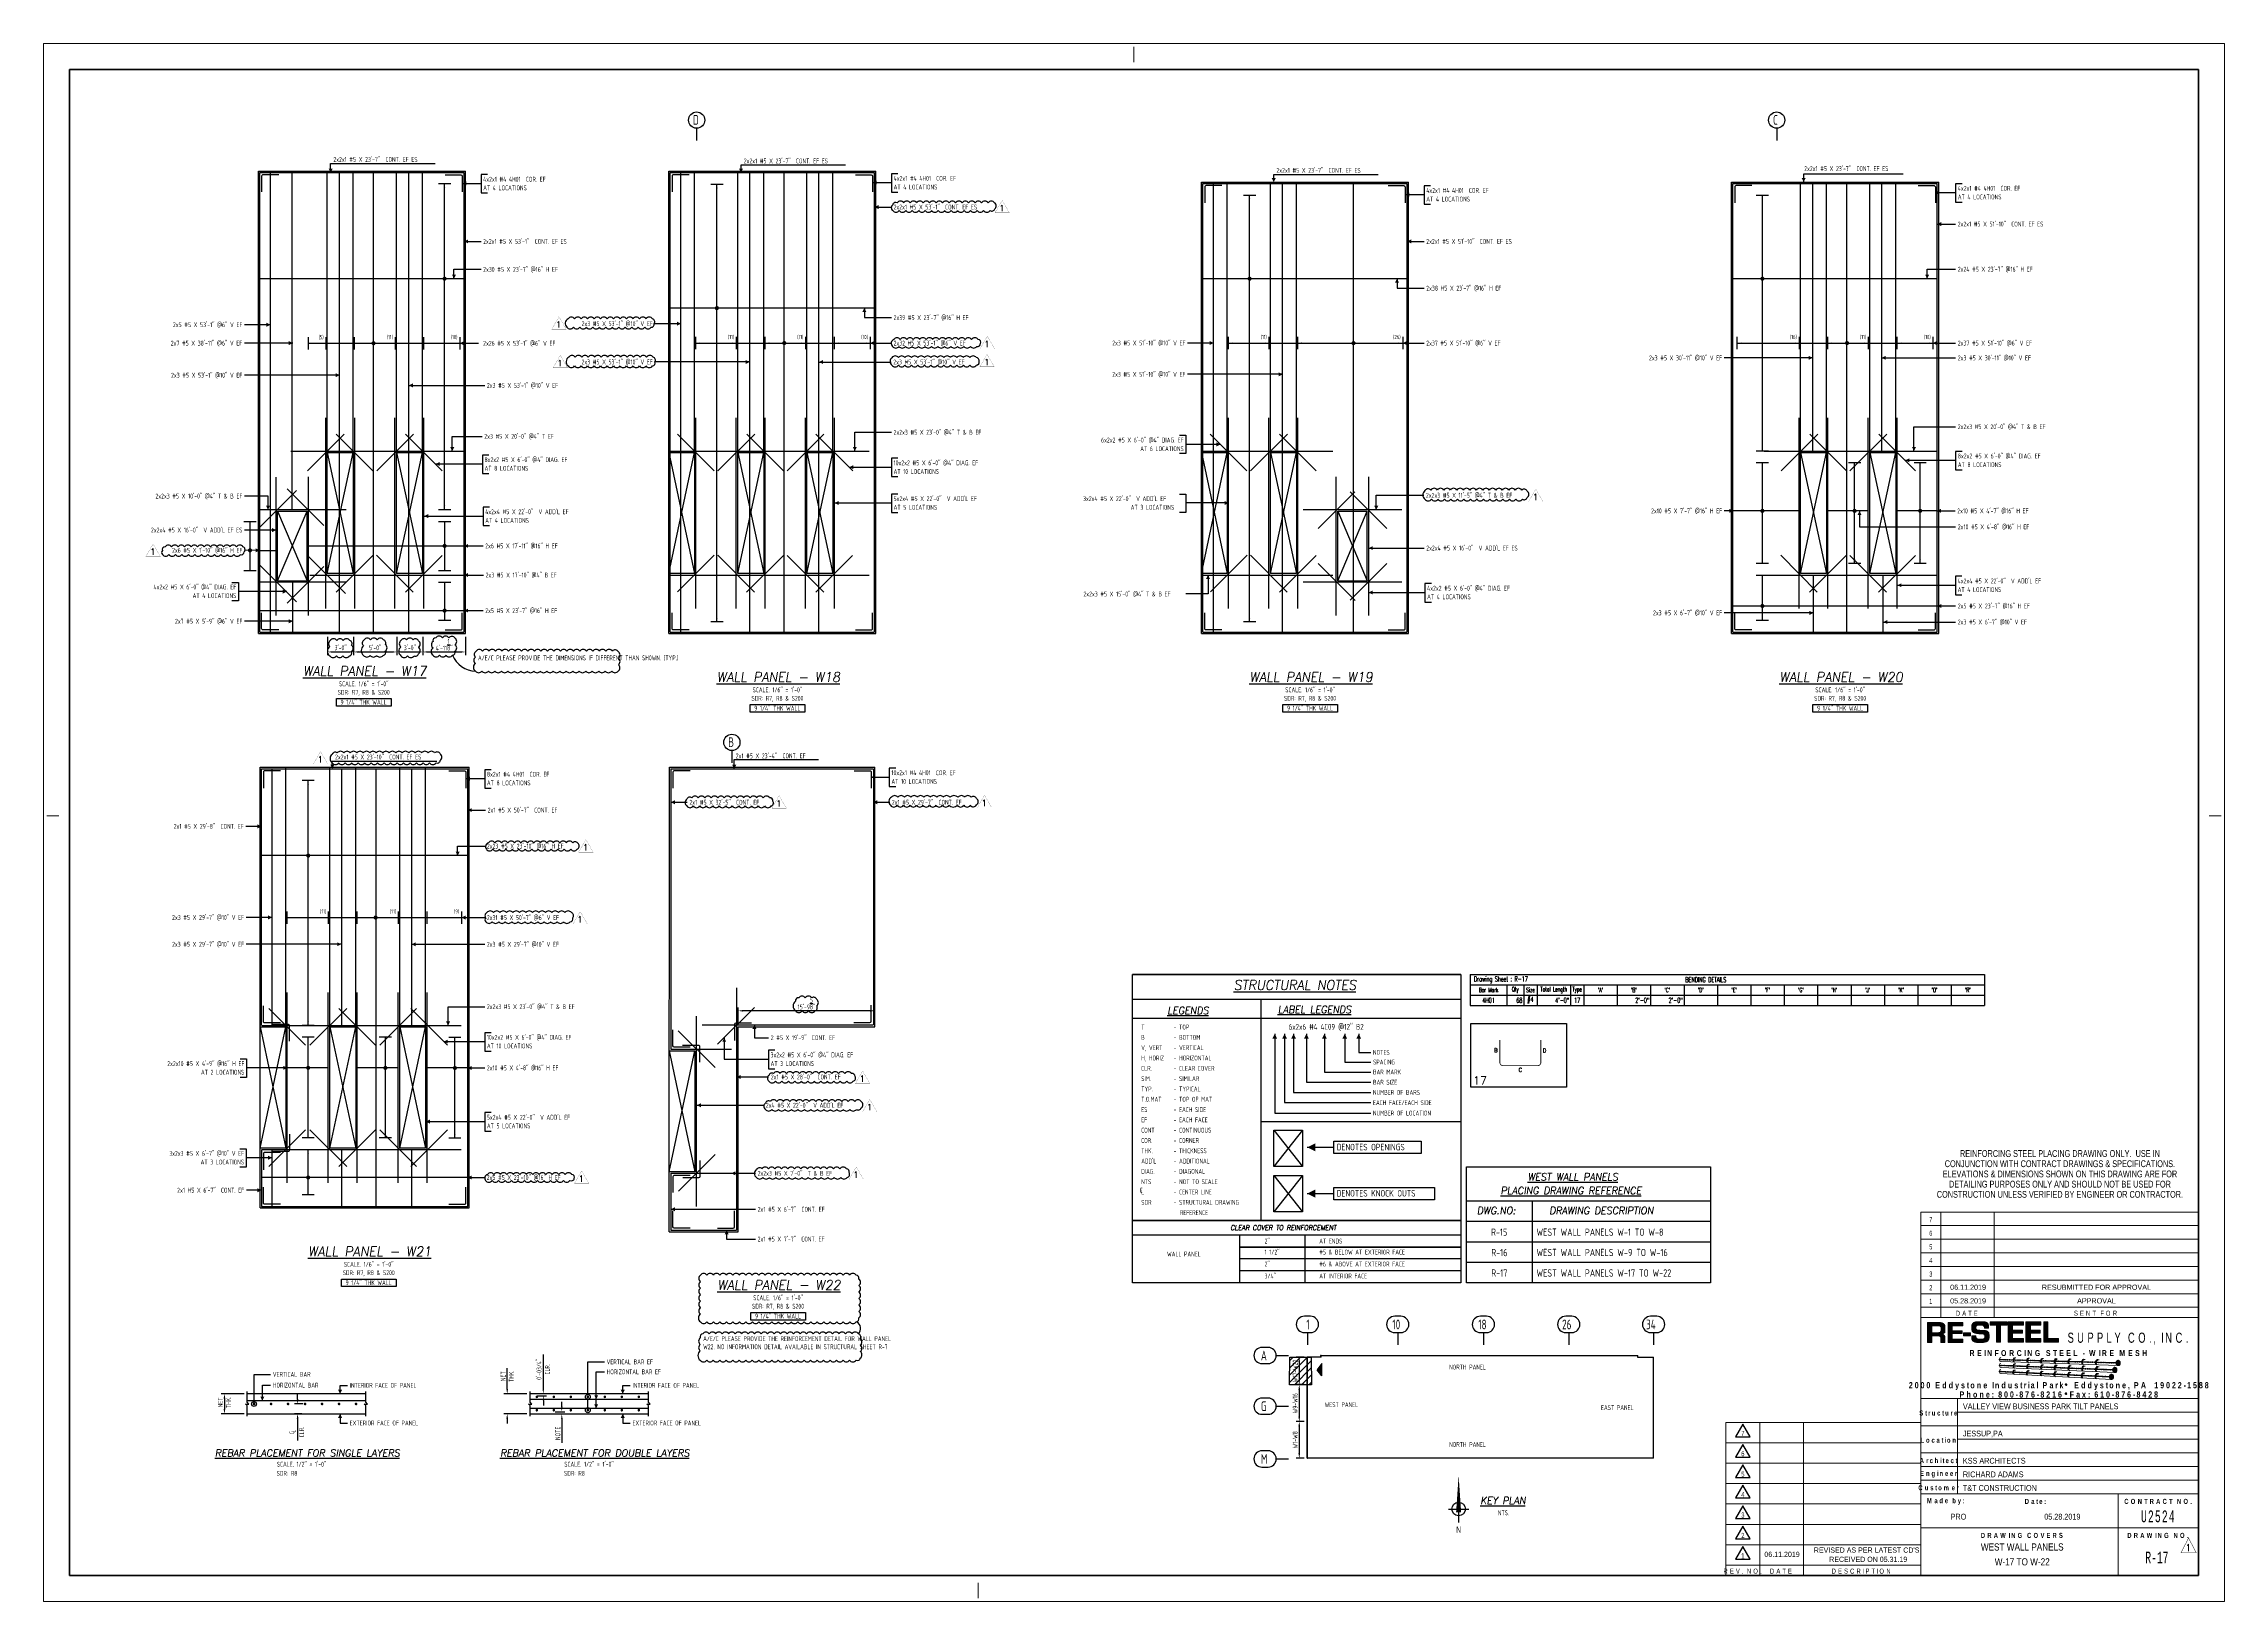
# Paper-space layout 'R-17' of a CAD drawing. Header units: inches. Extents: x 0 to 42, y 0 to 30.
# The model-space entities are those that its viewports show. They can reach past a viewport. Long polylines and large blocks are cut down to what shows.
import ezdxf
from ezdxf.enums import TextEntityAlignment as Align

# ---------------------------------------------------------------- set-up
doc = ezdxf.new("R2010")
doc.units = ezdxf.units.IN
doc.header["$LTSCALE"] = 0.025
doc.header["$MEASUREMENT"] = 0
doc.linetypes.add('HIDDEN', pattern=[6, 3, -3])
doc.linetypes.add('PHANTOM', pattern=[2.5, 1.25, -0.25, 0.25, -0.25, 0.25, -0.25])
doc.layers.get('0').update_dxf_attribs({"linetype": 'CONTINUOUS'})
doc.layers.get('Defpoints').update_dxf_attribs({"linetype": 'CONTINUOUS'})
for name, color, linetype in [('0-25', 7, 'CONTINUOUS'), ('0-25TEXT', 7, 'CONTINUOUS'), ('0-35', 3, 'CONTINUOUS'), ('0-35TEXT', 3, 'CONTINUOUS'), ('0-50', 10, 'CONTINUOUS'), ('4', 4, 'CONTINUOUS'), ('5', 4, 'CONTINUOUS'), ('BAR-LBL', 2, 'CONTINUOUS'), ('BARLIST', 7, 'CONTINUOUS'), ('CADS-BAR-SKETCH', 7, 'CONTINUOUS'), ('DETAIL', 83, 'CONTINUOUS'), ('GRID', 8, 'PHANTOM'), ('Hatch', 253, 'CONTINUOUS'), ('Hgblock', 7, 'CONTINUOUS'), ('hidden', 7, 'HIDDEN'), ('INTERMEDIATERANGELAY', 7, 'CONTINUOUS'), ('RANGELAY', 7, 'CONTINUOUS'), ('REBARS', 4, 'CONTINUOUS'), ('REV_1', 150, 'CONTINUOUS')]:
    doc.layers.add(name, color=color, linetype=linetype)
for name, color, linetype, lineweight in [('AST-TB8', 1, 'CONTINUOUS', 13), ('Level 2', 7, 'CONTINUOUS', 13), ('LOGO BLUE', 5, 'CONTINUOUS', 13), ('LOGO RED', 1, 'CONTINUOUS', 13), ('TEXT', 12, 'CONTINUOUS', 13), ('TITLE BLOCK WT-3', 7, 'CONTINUOUS', 40)]:
    doc.layers.add(name, color=color, linetype=linetype, lineweight=lineweight)
doc.layers.add('TITLE BLOCK BORDER - NO PLOT', color=3, linetype='CONTINUOUS', lineweight=13, plot=False)
doc.layers.add('VIEWPORTS', color=5, linetype='CONTINUOUS', plot=False)
doc.layers.get('VIEWPORTS').freeze()
doc.styles.add('AR', font='ARCHQUIK.shx', dxfattribs={"width": 0.8})
doc.styles.add('FULL SCALE (aSa)', font='ENGINEERING.shx', dxfattribs={"width": 0.75, "height": 0.125})
doc.styles.add('ROMANS', font='romans.shx', dxfattribs={"width": 0.57})
doc.styles.add('ROMANT', font='romant')
doc.styles.add('Style-FANCY', font='romans.shx')
doc.styles.add('Styledgn002', font='dgn002.shx')
doc.styles.add('TECHNIC', font='technic_.ttf', dxfattribs={"width": 0.8})
doc.dimstyles.new('CADS_DIM_48', dxfattribs={"dimscale": 48, "dimtxt": 0.09375, "dimasz": 0.09375, "dimexe": 0.0625, "dimexo": 0.0625, "dimgap": 0.09375, "dimtad": 0, "dimtih": 1, "dimtoh": 1, "dimzin": 1, "dimdsep": 46, "dimlunit": 4, "dimtxsty": 'AR', "dimblk": 'CLOSED', "dimcen": 0.1875, "dimadec": 0, "dimazin": 0, "dimtfac": 1, "dimtofl": 0, "dimtmove": 0, "dimatfit": 1, "dimldrblk": 'DOTBLANK', "dimfxl": 1, "dimtzin": 0, "dimarcsym": 0})

# ---------------------------------------------------------------- blocks, each defined once
blk = doc.blocks.new('Rev# Block')
at = {"layer": '0-25TEXT', "const_width": 0.0143, "elevation": 0.021}
blk.add_lwpolyline([(0.219, 0.465), (0.219, 0.465), (0.472, -0.021), (-0.033, -0.021)], close=True, dxfattribs=at)
at = {"layer": 'AST-TB8', "linetype": 'Continuous', "style": 'Style-FANCY', "width": 0.888888, "flags": 12}
blk.add_attdef('R', text='', height=0.225, dxfattribs=at).set_placement((0.219, 0.035), align=Align.CENTER)
blk = doc.blocks.new('30x42')
at = {"layer": 'Level 2'}
for p, q in [((21, 29.935), (21, 29.645)), ((0.296, 15.129), (0.064, 15.129)), ((41.704, 15.129), (41.936, 15.129)), ((18, 0.355), (18, 0.065))]:
    blk.add_line(p, q, dxfattribs=at)
at = {"layer": 'TITLE BLOCK BORDER - NO PLOT', "flags": 128}
blk.add_lwpolyline([(42, 30), (0, 30), (0, 0), (42, 0), (42, 30)], close=True, dxfattribs=at)
at = {"layer": 'TITLE BLOCK WT-3', "flags": 128}
blk.add_lwpolyline([(41.5, 29.5), (0.5, 29.5), (0.5, 0.5), (41.5, 0.5), (41.5, 29.5)], close=True, dxfattribs=at)
blk = doc.blocks.new('leadrblk')
blk.add_lwpolyline([(0, 0, 0, 1, 0), (1, 0, 1, 1, 0)], format="xyseb")
blk = doc.blocks.new('*U822', base_point=(22819.6, -83.7))
at = {"layer": 'REBARS', "color": 0}
blk.add_lwpolyline([(22843.6, -83.9), (22821.6, -83.9, 0.414214), (22819.8, -85.7), (22819.8, -107.7)], format="xyb", dxfattribs=at)
blk = doc.blocks.new('*U823', base_point=(22905.3, -157.2))
at = {"layer": 'REBARS', "color": 0}
blk.add_lwpolyline([(22881.3, -156.9), (22903.3, -156.9, 0.414213), (22905.1, -155.2), (22905.1, -133.2)], format="xyb", dxfattribs=at)
blk = doc.blocks.new('*U824', base_point=(22819.6, -157.2))
at = {"layer": 'REBARS', "color": 0}
blk.add_lwpolyline([(22843.6, -156.9), (22821.6, -156.9, -0.414213), (22819.8, -155.2), (22819.8, -133.2)], format="xyb", dxfattribs=at)
blk = doc.blocks.new('*U825', base_point=(22904.8, 127.3))
at = {"layer": 'REBARS', "color": 0}
blk.add_lwpolyline([(22928.8, 127.1), (22906.8, 127.1, 0.414214), (22905.1, 125.3), (22905.1, 103.3)], format="xyb", dxfattribs=at)
blk = doc.blocks.new('*U826', base_point=(22819.6, 93.8))
at = {"layer": 'REBARS', "color": 0}
blk.add_lwpolyline([(22843.6, 94.1), (22821.6, 94.1, -0.414213), (22819.8, 95.8), (22819.8, 117.8)], format="xyb", dxfattribs=at)
blk = doc.blocks.new('*U837', base_point=(23094.7, 128.1))
at = {"layer": 'REBARS', "color": 0}
blk.add_lwpolyline([(23070.7, 128.3), (23092.7, 128.3, 0.414213), (23094.4, 130.1), (23094.4, 152.1)], format="xyb", dxfattribs=at)
blk = doc.blocks.new('*U827', base_point=(22819.6, 477.3))
at = {"layer": 'REBARS', "color": 0}
blk.add_lwpolyline([(22843.6, 477.1), (22821.6, 477.1, 0.414214), (22819.8, 475.3), (22819.8, 453.3)], format="xyb", dxfattribs=at)
blk = doc.blocks.new('*U763', base_point=(22882, 97.8))
at = {"layer": 'REBARS', "color": 0}
blk.add_lwpolyline([(22881.7, 98), (22932.7, 148.9)], dxfattribs=at)
blk = doc.blocks.new('*U769', base_point=(22816.8, -80.6))
at = {"layer": 'REBARS', "color": 0}
blk.add_lwpolyline([(22816.8, -80.9), (22900.8, -80.9)], dxfattribs=at)
blk = doc.blocks.new('*U764', base_point=(22852.3, -126.9))
at = {"layer": 'REBARS', "color": 0}
blk.add_lwpolyline([(22852.6, -126.9), (22852.6, 137.1)], dxfattribs=at)
blk = doc.blocks.new('*U767', base_point=(22817.1, -80.9))
at = {"layer": 'REBARS', "color": 0}
blk.add_lwpolyline([(22816.8, -80.9), (22816.8, -159.9)], dxfattribs=at)
blk = doc.blocks.new('*U761', base_point=(22816.8, -160.2))
at = {"layer": 'REBARS', "color": 0}
blk.add_lwpolyline([(22816.8, -159.9), (22907.8, -159.9)], dxfattribs=at)
blk = doc.blocks.new('*U768', base_point=(22817.1, 480.1))
at = {"layer": 'REBARS', "color": 0}
blk.add_lwpolyline([(22816.8, 480.1), (22816.8, 91.1)], dxfattribs=at)
blk = doc.blocks.new('*U834', base_point=(23094.9, 477.3))
at = {"layer": 'REBARS', "color": 0}
blk.add_lwpolyline([(23070.9, 477.1), (23092.9, 477.1, -0.414214), (23094.7, 475.3), (23094.7, 453.3)], format="xyb", dxfattribs=at)
blk = doc.blocks.new('*U835', base_point=(23097.4, 480.1))
at = {"layer": 'REBARS', "color": 0}
blk.add_lwpolyline([(23097.7, 480.1), (23097.7, 125.1)], dxfattribs=at)
blk = doc.blocks.new('*U833', base_point=(22816.8, 479.8))
at = {"layer": 'REBARS', "color": 0}
blk.add_lwpolyline([(22816.8, 480.1), (23097.2, 480.1)], dxfattribs=at)
blk = doc.blocks.new('*U771', base_point=(22907.8, 176.1))
at = {"layer": 'REBARS', "color": 0}
blk.add_lwpolyline([(22908.1, 176.1), (22908.1, -159.9)], dxfattribs=at)
blk = doc.blocks.new('*U535', base_point=(22851.3, 702.5))
at = {"layer": 'REBARS', "color": 0}
blk.add_lwpolyline([(22851.6, 702.5), (22851.6, 966.5)], dxfattribs=at)
blk = doc.blocks.new('rendmark')
at = {"color": 4}
blk.add_line((0, -3), (0, 3), dxfattribs=at)
blk = doc.blocks.new('rarrow')
at = {"color": 7}
blk.add_solid([(2, -0.33), (2, 0.33), (0, 0)], dxfattribs=at)
blk = doc.blocks.new('*U537', base_point=(22851.6, 1070.2))
at = {"layer": 'INTERMEDIATERANGELAY'}
for p, q in [((22907.6, 1070.2), (22947.6, 1070.2)), ((23003.6, 1070.2), (23043.6, 1070.2))]:
    blk.add_line(p, q, dxfattribs=at)
at = {"layer": 'RANGELAY'}
for p, q in [((22851.6, 1070.2), (22907.6, 1070.2)), ((22947.6, 1070.2), (23003.6, 1070.2)), ((23043.6, 1070.2), (23093.2, 1070.2))]:
    blk.add_line(p, q, dxfattribs=at)
at = {"layer": 'RANGELAY', "xscale": 2.834645669291339, "yscale": 2.834645669291339}
for name, p in [('rendmark', (22851.6, 1070.2)), ('rendmark', (22947.6, 1070.2)), ('rendmark', (23043.6, 1070.2)), ('rarrow', (22851.6, 1070.2)), ('rarrow', (22947.6, 1070.2)), ('rarrow', (23043.6, 1070.2))]:
    blk.add_blockref(name, p, dxfattribs=at)
at = {"layer": 'RANGELAY', "xscale": 2.834645669291339, "yscale": 2.834645669291339, "rotation": 179.999996929531}
for name, p in [('rendmark', (22907.6, 1070.2)), ('rendmark', (23003.6, 1070.2)), ('rendmark', (23093.2, 1070.2)), ('rarrow', (22907.6, 1070.2)), ('rarrow', (23003.6, 1070.2)), ('rarrow', (23093.2, 1070.2))]:
    blk.add_blockref(name, p, dxfattribs=at)
blk = doc.blocks.new('VPM7BF140')
at = {"const_width": 1}
blk.add_lwpolyline([(-0.5, 0, 1), (0.5, 0, 1)], format="xyb", close=True, dxfattribs=at)
blk = doc.blocks.new('*U538', base_point=(22974.5, 669.6))
at = {"layer": 'REBARS', "color": 0}
blk.add_lwpolyline([(22974.1, 669.6), (22974.1, 1306.6)], dxfattribs=at)
blk = doc.blocks.new('*U539', base_point=(22926.4, 669.6))
at = {"layer": 'REBARS', "color": 0}
blk.add_lwpolyline([(22926.1, 669.6), (22926.1, 1306.6)], dxfattribs=at)
blk = doc.blocks.new('*U540', base_point=(23022.5, 669.6))
at = {"layer": 'REBARS', "color": 0}
blk.add_lwpolyline([(23022.2, 669.6), (23022.2, 1306.6)], dxfattribs=at)
blk = doc.blocks.new('*U541', base_point=(22831.1, 669.6))
at = {"layer": 'REBARS', "color": 0}
blk.add_lwpolyline([(22830.8, 669.6), (22830.8, 1306.6)], dxfattribs=at)
blk = doc.blocks.new('*U582', base_point=(22818.3, 1303.9))
at = {"layer": 'REBARS', "color": 0}
blk.add_lwpolyline([(22842.3, 1303.6), (22820.3, 1303.6, 0.414214), (22818.6, 1301.9), (22818.6, 1279.9)], format="xyb", dxfattribs=at)
blk = doc.blocks.new('*U521', base_point=(23043.3, 702.5))
at = {"layer": 'REBARS', "color": 0}
blk.add_lwpolyline([(23043.6, 702.5), (23043.6, 966.5)], dxfattribs=at)
blk = doc.blocks.new('*U522', base_point=(23003.9, 702.5))
at = {"layer": 'REBARS', "color": 0}
blk.add_lwpolyline([(23003.5, 702.5), (23003.5, 966.5)], dxfattribs=at)
blk = doc.blocks.new('*U523', base_point=(22947.3, 702.5))
at = {"layer": 'REBARS', "color": 0}
blk.add_lwpolyline([(22947.6, 702.5), (22947.6, 966.5)], dxfattribs=at)
blk = doc.blocks.new('*U524', base_point=(22907.9, 702.5))
at = {"layer": 'REBARS', "color": 0}
blk.add_lwpolyline([(22907.5, 702.5), (22907.5, 966.5)], dxfattribs=at)
blk = doc.blocks.new('*U143', base_point=(17922.9, -5.2))
at = {"layer": 'REBARS', "color": 0}
blk.add_lwpolyline([(17922.9, -5.5), (18198.9, -5.5)], dxfattribs=at)
blk = doc.blocks.new('*U542', base_point=(22816.3, 669.6))
at = {"layer": 'REBARS', "color": 0}
blk.add_lwpolyline([(22815.9, 669.6), (22815.9, 1306.6)], dxfattribs=at)
blk = doc.blocks.new('*U543', base_point=(23098.9, 669.6))
at = {"layer": 'REBARS', "color": 0}
blk.add_lwpolyline([(23099.2, 669.6), (23099.2, 1306.6)], dxfattribs=at)
blk = doc.blocks.new('*U583', base_point=(23096.8, 1303.9))
at = {"layer": 'REBARS', "color": 0}
blk.add_lwpolyline([(23072.8, 1303.6), (23094.8, 1303.6, -0.414213), (23096.6, 1301.9), (23096.6, 1279.9)], format="xyb", dxfattribs=at)
blk = doc.blocks.new('*U682', base_point=(22815.9, 1306.3))
at = {"layer": 'REBARS', "color": 0}
blk.add_lwpolyline([(22815.9, 1306.6), (23098.9, 1306.6)], dxfattribs=at)
blk = doc.blocks.new('*U584', base_point=(22818.3, 672.4))
at = {"layer": 'REBARS', "color": 0}
blk.add_lwpolyline([(22842.3, 672.6), (22820.3, 672.6, -0.414214), (22818.6, 674.4), (22818.6, 696.4)], format="xyb", dxfattribs=at)
blk = doc.blocks.new('*U585', base_point=(23096.8, 672.4))
at = {"layer": 'REBARS', "color": 0}
blk.add_lwpolyline([(23072.8, 672.6), (23094.8, 672.6, 0.414214), (23096.6, 674.4), (23096.6, 696.4)], format="xyb", dxfattribs=at)
blk = doc.blocks.new('*U683', base_point=(22815.9, 669.9))
at = {"layer": 'REBARS', "color": 0}
blk.add_lwpolyline([(22815.9, 669.6), (23098.9, 669.6)], dxfattribs=at)
blk = doc.blocks.new('*U525', base_point=(22876.8, 776.3))
at = {"layer": 'REBARS', "color": 0}
blk.add_lwpolyline([(22877, 776.1), (22826.1, 725.2)], dxfattribs=at)
blk = doc.blocks.new('*U526', base_point=(22876.8, 892.9))
at = {"layer": 'REBARS', "color": 0}
blk.add_lwpolyline([(22877, 893.2), (22826.1, 944.1)], dxfattribs=at)
blk = doc.blocks.new('*U527', base_point=(22882.3, 776.2))
at = {"layer": 'REBARS', "color": 0}
blk.add_lwpolyline([(22882.1, 776), (22932.9, 725)], dxfattribs=at)
blk = doc.blocks.new('*U528', base_point=(22972.7, 776.1))
at = {"layer": 'REBARS', "color": 0}
blk.add_lwpolyline([(22972.9, 775.9), (22921.9, 725)], dxfattribs=at)
blk = doc.blocks.new('*U529', base_point=(22978.3, 776.1))
at = {"layer": 'REBARS', "color": 0}
blk.add_lwpolyline([(22978.1, 775.9), (23028.9, 724.9)], dxfattribs=at)
blk = doc.blocks.new('*U530', base_point=(23068.7, 776))
at = {"layer": 'REBARS', "color": 0}
blk.add_lwpolyline([(23068.9, 775.8), (23017.9, 724.9)], dxfattribs=at)
blk = doc.blocks.new('*U531', base_point=(22882.4, 892.9))
at = {"layer": 'REBARS', "color": 0}
blk.add_lwpolyline([(22882.2, 893.2), (22933.1, 944.1)], dxfattribs=at)
blk = doc.blocks.new('*U532', base_point=(22972.8, 892.9))
at = {"layer": 'REBARS', "color": 0}
blk.add_lwpolyline([(22973, 893.2), (22922.1, 944.1)], dxfattribs=at)
blk = doc.blocks.new('*U533', base_point=(22978.4, 892.9))
at = {"layer": 'REBARS', "color": 0}
blk.add_lwpolyline([(22978.2, 893.2), (23029.1, 944.1)], dxfattribs=at)
blk = doc.blocks.new('*U534', base_point=(23068.8, 892.9))
at = {"layer": 'REBARS', "color": 0}
blk.add_lwpolyline([(23069, 893.2), (23018.1, 944.1)], dxfattribs=at)
blk = doc.blocks.new('*U630', base_point=(22880.7, 683.6))
at = {"layer": 'RANGELAY'}
blk.add_line((22880.7, 683.6), (22880.7, 1290.6), dxfattribs=at)
at = {"layer": 'RANGELAY', "xscale": 2.834645669291339, "yscale": 2.834645669291339}
for name, p, rotation in [('rendmark', (22880.7, 1290.6), 269.9999968959742), ('rarrow', (22880.7, 1290.6), 269.9999968959742), ('rarrow', (22880.7, 683.6), 89.99999996644307), ('rendmark', (22880.7, 683.6), 89.99999996644307)]:
    blk.add_blockref(name, p, dxfattribs=dict(at, rotation=rotation))
blk = doc.blocks.new('VPM7C0190')
at = {"const_width": 1}
blk.add_lwpolyline([(-0.5, 0, 1), (0.5, 0, 1)], format="xyb", close=True, dxfattribs=at)
blk = doc.blocks.new('*U691', base_point=(23099.2, 1118.5))
at = {"layer": 'REBARS', "color": 0}
blk.add_lwpolyline([(23099.2, 1118.8), (22816.2, 1118.8)], dxfattribs=at)
blk = doc.blocks.new('*U642', base_point=(23589.9, 702.5))
at = {"layer": 'REBARS', "color": 0}
blk.add_lwpolyline([(23590.2, 702.5), (23590.2, 966.5)], dxfattribs=at)
blk = doc.blocks.new('*U650', base_point=(23590.2, 1070.2))
at = {"layer": 'INTERMEDIATERANGELAY'}
blk.add_line((23646.2, 1070.2), (23686.2, 1070.2), dxfattribs=at)
at = {"layer": 'RANGELAY'}
for p, q in [((23590.2, 1070.2), (23646.2, 1070.2)), ((23686.2, 1070.2), (23831.8, 1070.2))]:
    blk.add_line(p, q, dxfattribs=at)
at = {"layer": 'RANGELAY', "xscale": 2.834645669291339, "yscale": 2.834645669291339}
for name, p in [('rendmark', (23590.2, 1070.2)), ('rendmark', (23686.2, 1070.2)), ('rarrow', (23590.2, 1070.2)), ('rarrow', (23686.2, 1070.2))]:
    blk.add_blockref(name, p, dxfattribs=at)
at = {"layer": 'RANGELAY', "xscale": 2.834645669291339, "yscale": 2.834645669291339, "rotation": 179.999996929531}
for name, p in [('rendmark', (23646.2, 1070.2)), ('rendmark', (23831.8, 1070.2)), ('rarrow', (23646.2, 1070.2)), ('rarrow', (23831.8, 1070.2))]:
    blk.add_blockref(name, p, dxfattribs=at)
blk = doc.blocks.new('VPM7C25D')
at = {"const_width": 1}
blk.add_lwpolyline([(-0.5, 0, 1), (0.5, 0, 1)], format="xyb", close=True, dxfattribs=at)
blk = doc.blocks.new('*U651', base_point=(23763.8, 669.6))
at = {"layer": 'REBARS', "color": 0}
blk.add_lwpolyline([(23763.5, 669.6), (23763.5, 1291.6)], dxfattribs=at)
blk = doc.blocks.new('*U224', base_point=(23665.4, 669.6))
at = {"layer": 'REBARS', "color": 0}
blk.add_lwpolyline([(23665.1, 669.6), (23665.1, 1291.6)], dxfattribs=at)
blk = doc.blocks.new('*U223', base_point=(23569.7, 669.6))
at = {"layer": 'REBARS', "color": 0}
blk.add_lwpolyline([(23569.4, 669.6), (23569.4, 1291.6)], dxfattribs=at)
blk = doc.blocks.new('*U586', base_point=(23557, 1288.9))
at = {"layer": 'REBARS', "color": 0}
blk.add_lwpolyline([(23581, 1288.6), (23559, 1288.6, 0.414214), (23557.2, 1286.9), (23557.2, 1264.9)], format="xyb", dxfattribs=at)
blk = doc.blocks.new('*U643', base_point=(23685.9, 702.5))
at = {"layer": 'REBARS', "color": 0}
blk.add_lwpolyline([(23686.2, 702.5), (23686.2, 966.5)], dxfattribs=at)
blk = doc.blocks.new('*U644', base_point=(23646.5, 702.5))
at = {"layer": 'REBARS', "color": 0}
blk.add_lwpolyline([(23646.2, 702.5), (23646.2, 966.5)], dxfattribs=at)
blk = doc.blocks.new('*U221', base_point=(23554.6, 748.9))
at = {"layer": 'REBARS', "color": 0}
blk.add_lwpolyline([(23554.6, 748.6), (23734.6, 748.6)], dxfattribs=at)
blk = doc.blocks.new('*U171', base_point=(23554.9, 669.6))
at = {"layer": 'REBARS', "color": 0}
blk.add_lwpolyline([(23554.6, 669.6), (23554.6, 1291.6)], dxfattribs=at)
blk = doc.blocks.new('*U172', base_point=(23837.5, 669.6))
at = {"layer": 'REBARS', "color": 0}
blk.add_lwpolyline([(23837.8, 669.6), (23837.8, 1291.6)], dxfattribs=at)
blk = doc.blocks.new('*U587', base_point=(23835.5, 1288.9))
at = {"layer": 'REBARS', "color": 0}
blk.add_lwpolyline([(23811.5, 1288.6), (23833.5, 1288.6, -0.414213), (23835.2, 1286.9), (23835.2, 1264.9)], format="xyb", dxfattribs=at)
blk = doc.blocks.new('*U684', base_point=(23554.6, 1291.3))
at = {"layer": 'REBARS', "color": 0}
blk.add_lwpolyline([(23554.6, 1291.6), (23837.6, 1291.6)], dxfattribs=at)
blk = doc.blocks.new('*U588', base_point=(23557, 672.4))
at = {"layer": 'REBARS', "color": 0}
blk.add_lwpolyline([(23581, 672.6), (23559, 672.6, -0.414214), (23557.2, 674.4), (23557.2, 696.4)], format="xyb", dxfattribs=at)
blk = doc.blocks.new('*U589', base_point=(23835.5, 672.4))
at = {"layer": 'REBARS', "color": 0}
blk.add_lwpolyline([(23811.5, 672.6), (23833.5, 672.6, 0.414214), (23835.2, 674.4), (23835.2, 696.4)], format="xyb", dxfattribs=at)
blk = doc.blocks.new('*U685', base_point=(23554.6, 669.9))
at = {"layer": 'REBARS', "color": 0}
blk.add_lwpolyline([(23554.6, 669.6), (23837.6, 669.6)], dxfattribs=at)
blk = doc.blocks.new('*U222', base_point=(23554.6, 920.3))
at = {"layer": 'REBARS', "color": 0}
blk.add_lwpolyline([(23554.6, 920.6), (23734.6, 920.6)], dxfattribs=at)
blk = doc.blocks.new('*U309', base_point=(23615.8, 776.3))
at = {"layer": 'REBARS', "color": 0}
blk.add_lwpolyline([(23616, 776.1), (23565.1, 725.2)], dxfattribs=at)
blk = doc.blocks.new('*U645', base_point=(23615.4, 892.9))
at = {"layer": 'REBARS', "color": 0}
blk.add_lwpolyline([(23615.6, 893.2), (23564.7, 944.1)], dxfattribs=at)
blk = doc.blocks.new('*U646', base_point=(23620.9, 776.2))
at = {"layer": 'REBARS', "color": 0}
blk.add_lwpolyline([(23620.7, 776), (23671.6, 725)], dxfattribs=at)
blk = doc.blocks.new('*U647', base_point=(23711.3, 776.1))
at = {"layer": 'REBARS', "color": 0}
blk.add_lwpolyline([(23711.5, 775.9), (23660.6, 725)], dxfattribs=at)
blk = doc.blocks.new('*U648', base_point=(23621, 892.9))
at = {"layer": 'REBARS', "color": 0}
blk.add_lwpolyline([(23620.8, 893.2), (23671.7, 944.1)], dxfattribs=at)
blk = doc.blocks.new('*U649', base_point=(23711.4, 892.9))
at = {"layer": 'REBARS', "color": 0}
blk.add_lwpolyline([(23711.6, 893.2), (23660.7, 944.1)], dxfattribs=at)
blk = doc.blocks.new('*U710', base_point=(23619.3, 683.6))
at = {"layer": 'RANGELAY'}
blk.add_line((23619.3, 683.6), (23619.3, 1275.6), dxfattribs=at)
at = {"layer": 'RANGELAY', "xscale": 2.834645669291339, "yscale": 2.834645669291339}
for name, p, rotation in [('rendmark', (23619.3, 1275.6), 269.9999968959739), ('rarrow', (23619.3, 1275.6), 269.9999968959739), ('rarrow', (23619.3, 683.6), 89.9999999664428), ('rendmark', (23619.3, 683.6), 89.9999999664428)]:
    blk.add_blockref(name, p, dxfattribs=dict(at, rotation=rotation))
blk = doc.blocks.new('VPM7C2842')
at = {"const_width": 1}
blk.add_lwpolyline([(-0.5, 0, 1), (0.5, 0, 1)], format="xyb", close=True, dxfattribs=at)
blk = doc.blocks.new('*U711', base_point=(23837.8, 1159.3))
at = {"layer": 'REBARS', "color": 0}
blk.add_lwpolyline([(23837.8, 1159.6), (23554.8, 1159.6)], dxfattribs=at)
blk = doc.blocks.new('*U639', base_point=(23809.3, 812.9))
at = {"layer": 'REBARS', "color": 0}
blk.add_lwpolyline([(23809.5, 813.1), (23758.6, 864.1)], dxfattribs=at)
blk = doc.blocks.new('*U641', base_point=(23830.5, 839.4))
at = {"layer": 'REBARS', "color": 0}
blk.add_lwpolyline([(23830.5, 839.1), (23693.5, 839.1)], dxfattribs=at)
blk = doc.blocks.new('*U633', base_point=(23739.8, 692.6))
at = {"layer": 'REBARS', "color": 0}
blk.add_lwpolyline([(23739.5, 692.6), (23739.5, 884.6)], dxfattribs=at)
blk = doc.blocks.new('*U634', base_point=(23784.2, 692.6))
at = {"layer": 'REBARS', "color": 0}
blk.add_lwpolyline([(23784.5, 692.6), (23784.5, 884.6)], dxfattribs=at)
blk = doc.blocks.new('*U638', base_point=(23714.7, 812.8))
at = {"layer": 'REBARS', "color": 0}
blk.add_lwpolyline([(23714.5, 813.1), (23765.4, 864)], dxfattribs=at)
blk = doc.blocks.new('*U640', base_point=(23830.5, 738.3))
at = {"layer": 'REBARS', "color": 0}
blk.add_lwpolyline([(23830.5, 738.6), (23693.5, 738.6)], dxfattribs=at)
blk = doc.blocks.new('*U637', base_point=(23809.4, 764.7))
at = {"layer": 'REBARS', "color": 0}
blk.add_lwpolyline([(23809.6, 764.5), (23758.7, 713.6)], dxfattribs=at)
blk = doc.blocks.new('*U635', base_point=(23714.9, 764.8))
at = {"layer": 'REBARS', "color": 0}
blk.add_lwpolyline([(23714.6, 764.5), (23765.6, 713.6)], dxfattribs=at)
blk = doc.blocks.new('*U364', base_point=(22262, 669.6))
at = {"layer": 'REBARS', "color": 0}
blk.add_lwpolyline([(22261.7, 669.6), (22261.7, 1306.6)], dxfattribs=at)
blk = doc.blocks.new('*U590', base_point=(22249.2, 1303.9))
at = {"layer": 'REBARS', "color": 0}
blk.add_lwpolyline([(22273.2, 1303.6), (22251.2, 1303.6, 0.414214), (22249.4, 1301.9), (22249.4, 1279.9)], format="xyb", dxfattribs=at)
blk = doc.blocks.new('*U508', base_point=(22378, 702.5))
at = {"layer": 'REBARS', "color": 0}
blk.add_lwpolyline([(22378.4, 702.5), (22378.4, 966.5)], dxfattribs=at)
blk = doc.blocks.new('*U509', base_point=(22338.6, 702.5))
at = {"layer": 'REBARS', "color": 0}
blk.add_lwpolyline([(22338.3, 702.5), (22338.3, 966.5)], dxfattribs=at)
blk = doc.blocks.new('*U317', base_point=(22316.1, 748.9))
at = {"layer": 'REBARS', "color": 0}
blk.add_lwpolyline([(22316.1, 748.6), (22530.1, 748.6)], dxfattribs=at)
blk = doc.blocks.new('*U181', base_point=(22247.1, 669.6))
at = {"layer": 'REBARS', "color": 0}
blk.add_lwpolyline([(22246.8, 669.6), (22246.8, 1306.6)], dxfattribs=at)
blk = doc.blocks.new('*U182', base_point=(22529.8, 669.6))
at = {"layer": 'REBARS', "color": 0}
blk.add_lwpolyline([(22530.1, 669.6), (22530.1, 1306.6)], dxfattribs=at)
blk = doc.blocks.new('*U591', base_point=(22527.7, 1303.9))
at = {"layer": 'REBARS', "color": 0}
blk.add_lwpolyline([(22503.7, 1303.6), (22525.7, 1303.6, -0.414213), (22527.4, 1301.9), (22527.4, 1279.9)], format="xyb", dxfattribs=at)
blk = doc.blocks.new('*U686', base_point=(22246.8, 1306.3))
at = {"layer": 'REBARS', "color": 0}
blk.add_lwpolyline([(22246.8, 1306.6), (22529.8, 1306.6)], dxfattribs=at)
blk = doc.blocks.new('*U592', base_point=(22249.2, 672.4))
at = {"layer": 'REBARS', "color": 0}
blk.add_lwpolyline([(22273.2, 672.6), (22251.2, 672.6, -0.414214), (22249.4, 674.4), (22249.4, 696.4)], format="xyb", dxfattribs=at)
blk = doc.blocks.new('*U593', base_point=(22527.7, 672.4))
at = {"layer": 'REBARS', "color": 0}
blk.add_lwpolyline([(22503.7, 672.6), (22525.7, 672.6, 0.414214), (22527.4, 674.4), (22527.4, 696.4)], format="xyb", dxfattribs=at)
blk = doc.blocks.new('*U687', base_point=(22246.8, 669.9))
at = {"layer": 'REBARS', "color": 0}
blk.add_lwpolyline([(22246.8, 669.6), (22529.8, 669.6)], dxfattribs=at)
blk = doc.blocks.new('*U510', base_point=(22315.2, 774.1))
at = {"layer": 'REBARS', "color": 0}
blk.add_lwpolyline([(22314.9, 773.9), (22365.8, 722.9)], dxfattribs=at)
blk = doc.blocks.new('*U511', base_point=(22403.4, 776.1))
at = {"layer": 'REBARS', "color": 0}
blk.add_lwpolyline([(22403.7, 775.9), (22352.7, 725)], dxfattribs=at)
blk = doc.blocks.new('*U512', base_point=(22313.1, 892.9))
at = {"layer": 'REBARS', "color": 0}
blk.add_lwpolyline([(22312.9, 893.2), (22363.8, 944.1)], dxfattribs=at)
blk = doc.blocks.new('*U513', base_point=(22403.5, 892.9))
at = {"layer": 'REBARS', "color": 0}
blk.add_lwpolyline([(22403.7, 893.2), (22352.8, 944.1)], dxfattribs=at)
blk = doc.blocks.new('*U304', base_point=(22503, 839.1))
at = {"layer": 'RANGELAY'}
blk.add_line((22503, 839.1), (22503, 1291.6), dxfattribs=at)
at = {"layer": 'RANGELAY', "xscale": 2.834645669291339, "yscale": 2.834645669291339}
for name, p, rotation in [('rendmark', (22503, 1291.6), 269.9999968959742), ('rarrow', (22503, 1291.6), 269.9999968959742), ('rendmark', (22503, 839.1), 89.99999996644308), ('rarrow', (22503, 839.1), 89.99999996644308)]:
    blk.add_blockref(name, p, dxfattribs=dict(at, rotation=rotation))
blk = doc.blocks.new('VPM7CD772')
at = {"const_width": 1}
blk.add_lwpolyline([(-0.5, 0, 1), (0.5, 0, 1)], format="xyb", close=True, dxfattribs=at)
blk = doc.blocks.new('*U692', base_point=(22530.4, 1159.3))
at = {"layer": 'REBARS', "color": 0}
blk.add_lwpolyline([(22530.4, 1159.6), (22247.4, 1159.6)], dxfattribs=at)
blk = doc.blocks.new('*U514', base_point=(22474, 702.5))
at = {"layer": 'REBARS', "color": 0}
blk.add_lwpolyline([(22474.4, 702.5), (22474.4, 966.5)], dxfattribs=at)
blk = doc.blocks.new('*U515', base_point=(22434.6, 702.5))
at = {"layer": 'REBARS', "color": 0}
blk.add_lwpolyline([(22434.3, 702.5), (22434.3, 966.5)], dxfattribs=at)
blk = doc.blocks.new('*U516', base_point=(22409.1, 776.2))
at = {"layer": 'REBARS', "color": 0}
blk.add_lwpolyline([(22408.8, 776), (22459.7, 725)], dxfattribs=at)
blk = doc.blocks.new('*U517', base_point=(22499.4, 776.1))
at = {"layer": 'REBARS', "color": 0}
blk.add_lwpolyline([(22499.7, 775.9), (22448.7, 725)], dxfattribs=at)
blk = doc.blocks.new('*U518', base_point=(22409.1, 892.9))
at = {"layer": 'REBARS', "color": 0}
blk.add_lwpolyline([(22408.9, 893.2), (22459.8, 944.1)], dxfattribs=at)
blk = doc.blocks.new('*U519', base_point=(22499.5, 892.9))
at = {"layer": 'REBARS', "color": 0}
blk.add_lwpolyline([(22499.7, 893.2), (22448.8, 944.1)], dxfattribs=at)
blk = doc.blocks.new('*U495', base_point=(22335.4, 816.8))
at = {"layer": 'REBARS', "color": 0}
blk.add_lwpolyline([(22335.7, 817.1), (22284.8, 868)], dxfattribs=at)
blk = doc.blocks.new('*U176', base_point=(22366.8, 839.4))
at = {"layer": 'REBARS', "color": 0}
blk.add_lwpolyline([(22366.8, 839.1), (22246.8, 839.1)], dxfattribs=at)
blk = doc.blocks.new('*U496', base_point=(22269.9, 692.6))
at = {"layer": 'REBARS', "color": 0}
blk.add_lwpolyline([(22269.6, 692.6), (22269.6, 884.6)], dxfattribs=at)
blk = doc.blocks.new('*U502', base_point=(22314.3, 692.6))
at = {"layer": 'REBARS', "color": 0}
blk.add_lwpolyline([(22314.6, 692.6), (22314.6, 884.6)], dxfattribs=at)
blk = doc.blocks.new('*U500', base_point=(22247, 815))
at = {"layer": 'REBARS', "color": 0}
blk.add_lwpolyline([(22246.8, 815.2), (22297.7, 866.1)], dxfattribs=at)
blk = doc.blocks.new('*U177', base_point=(22366.8, 738.3))
at = {"layer": 'REBARS', "color": 0}
blk.add_lwpolyline([(22366.8, 738.6), (22246.8, 738.6)], dxfattribs=at)
blk = doc.blocks.new('*U497', base_point=(22335.4, 760.8))
at = {"layer": 'REBARS', "color": 0}
blk.add_lwpolyline([(22335.7, 760.5), (22284.8, 709.6)], dxfattribs=at)
blk = doc.blocks.new('*U499', base_point=(22247, 762.6))
at = {"layer": 'REBARS', "color": 0}
blk.add_lwpolyline([(22246.8, 762.4), (22297.7, 711.5)], dxfattribs=at)
blk = doc.blocks.new('*U307', base_point=(22233.2, 823.1))
at = {"layer": 'RANGELAY'}
blk.add_line((22233.2, 823.1), (22233.2, 754.6), dxfattribs=at)
at = {"layer": 'RANGELAY', "xscale": 2.834645669291339, "yscale": 2.834645669291339}
for name, p, rotation in [('rendmark', (22233.2, 823.1), 269.9999999999999), ('rarrow', (22233.2, 823.1), 269.9999999999999), ('rarrow', (22233.2, 754.6), 89.999996929531), ('rendmark', (22233.2, 754.6), 89.999996929531)]:
    blk.add_blockref(name, p, dxfattribs=dict(at, rotation=rotation))
blk = doc.blocks.new('VPM7E07B0')
at = {"const_width": 1}
blk.add_lwpolyline([(-0.5, 0, 1), (0.5, 0, 1)], format="xyb", close=True, dxfattribs=at)
blk = doc.blocks.new('*U814', base_point=(22246.6, 782.6))
at = {"layer": 'REBARS', "color": 0}
blk.add_lwpolyline([(22246.6, 782.9), (22268.6, 782.9)], dxfattribs=at)
blk = doc.blocks.new('*U306', base_point=(22503.1, 823.1))
at = {"layer": 'RANGELAY'}
blk.add_line((22503.1, 823.1), (22503.1, 754.6), dxfattribs=at)
at = {"layer": 'RANGELAY', "xscale": 2.834645669291339, "yscale": 2.834645669291339}
for name, p, rotation in [('rendmark', (22503.1, 823.1), 269.9999999999999), ('rarrow', (22503.1, 823.1), 269.9999999999999), ('rarrow', (22503.1, 754.6), 89.999996929531), ('rendmark', (22503.1, 754.6), 89.999996929531)]:
    blk.add_blockref(name, p, dxfattribs=dict(at, rotation=rotation))
blk = doc.blocks.new('VPM7E0D92')
at = {"const_width": 1}
blk.add_lwpolyline([(-0.5, 0, 1), (0.5, 0, 1)], format="xyb", close=True, dxfattribs=at)
blk = doc.blocks.new('*U501', base_point=(22315.1, 788.8))
at = {"layer": 'REBARS', "color": 0}
blk.add_lwpolyline([(22315.1, 789.1), (22530.1, 789.1)], dxfattribs=at)
blk = doc.blocks.new('*U305', base_point=(22503.1, 738.6))
at = {"layer": 'RANGELAY'}
blk.add_line((22503.1, 738.6), (22503.1, 685.6), dxfattribs=at)
at = {"layer": 'RANGELAY', "xscale": 2.834645669291339, "yscale": 2.834645669291339}
for name, p, rotation in [('rendmark', (22503.1, 738.6), 269.9999999999999), ('rarrow', (22503.1, 738.6), 269.9999999999999), ('rendmark', (22503.1, 685.6), 89.999996929531), ('rarrow', (22503.1, 685.6), 89.999996929531)]:
    blk.add_blockref(name, p, dxfattribs=dict(at, rotation=rotation))
blk = doc.blocks.new('VPM7E17F2')
at = {"const_width": 1}
blk.add_lwpolyline([(-0.5, 0, 1), (0.5, 0, 1)], format="xyb", close=True, dxfattribs=at)
blk = doc.blocks.new('*U708', base_point=(22247.1, 699))
at = {"layer": 'REBARS', "color": 0}
blk.add_lwpolyline([(22247.1, 699.4), (22530.1, 699.4)], dxfattribs=at)
blk = doc.blocks.new('*U228', base_point=(22357.8, 669.6))
at = {"layer": 'REBARS', "color": 0}
blk.add_lwpolyline([(22357.5, 669.6), (22357.5, 1306.6)], dxfattribs=at)
blk = doc.blocks.new('*U227', base_point=(22453.9, 669.6))
at = {"layer": 'REBARS', "color": 0}
blk.add_lwpolyline([(22453.5, 669.6), (22453.5, 1306.6)], dxfattribs=at)
blk = doc.blocks.new('*U498', base_point=(22292.1, 839.6))
at = {"layer": 'REBARS', "color": 0}
blk.add_lwpolyline([(22291.8, 839.6), (22291.8, 1306.6)], dxfattribs=at)
blk = doc.blocks.new('*U365', base_point=(22292.9, 669.6))
at = {"layer": 'REBARS', "color": 0}
blk.add_lwpolyline([(22292.6, 669.6), (22292.6, 738.6)], dxfattribs=at)
blk = doc.blocks.new('*U731', base_point=(24295.6, 1070.2))
at = {"layer": 'INTERMEDIATERANGELAY'}
for p, q in [((24381.3, 1070.2), (24421.3, 1070.2)), ((24477.3, 1070.2), (24517.3, 1070.2))]:
    blk.add_line(p, q, dxfattribs=at)
at = {"layer": 'RANGELAY'}
for p, q in [((24295.6, 1070.2), (24381.3, 1070.2)), ((24421.3, 1070.2), (24477.3, 1070.2)), ((24517.3, 1070.2), (24566.9, 1070.2))]:
    blk.add_line(p, q, dxfattribs=at)
at = {"layer": 'RANGELAY', "xscale": 2.834645669291339, "yscale": 2.834645669291339}
for name, p in [('rendmark', (24295.6, 1070.2)), ('rendmark', (24421.3, 1070.2)), ('rendmark', (24517.3, 1070.2)), ('rarrow', (24295.6, 1070.2)), ('rarrow', (24421.3, 1070.2)), ('rarrow', (24517.3, 1070.2))]:
    blk.add_blockref(name, p, dxfattribs=at)
at = {"layer": 'RANGELAY', "xscale": 2.834645669291339, "yscale": 2.834645669291339, "rotation": 179.999996929531}
for name, p in [('rendmark', (24381.3, 1070.2)), ('rendmark', (24477.3, 1070.2)), ('rendmark', (24566.9, 1070.2)), ('rarrow', (24381.3, 1070.2)), ('rarrow', (24477.3, 1070.2)), ('rarrow', (24566.9, 1070.2))]:
    blk.add_blockref(name, p, dxfattribs=at)
blk = doc.blocks.new('VPM804D01')
at = {"const_width": 1}
blk.add_lwpolyline([(-0.5, 0, 1), (0.5, 0, 1)], format="xyb", close=True, dxfattribs=at)
blk = doc.blocks.new('*U732', base_point=(24447.8, 669.6))
at = {"layer": 'REBARS', "color": 0}
blk.add_lwpolyline([(24447.5, 669.6), (24447.5, 1291.6)], dxfattribs=at)
blk = doc.blocks.new('*U200', base_point=(24400.5, 920.6))
at = {"layer": 'REBARS', "color": 0}
blk.add_lwpolyline([(24400.2, 920.6), (24400.2, 1291.6)], dxfattribs=at)
blk = doc.blocks.new('*U713', base_point=(24496.2, 920.6))
at = {"layer": 'REBARS', "color": 0}
blk.add_lwpolyline([(24495.9, 920.6), (24495.9, 1291.6)], dxfattribs=at)
blk = doc.blocks.new('*U594', base_point=(24292, 1288.9))
at = {"layer": 'REBARS', "color": 0}
blk.add_lwpolyline([(24316, 1288.6), (24294, 1288.6, 0.414214), (24292.3, 1286.9), (24292.3, 1264.9)], format="xyb", dxfattribs=at)
blk = doc.blocks.new('*U714', base_point=(24477.5, 702.5))
at = {"layer": 'REBARS', "color": 0}
blk.add_lwpolyline([(24477.2, 702.5), (24477.2, 966.5)], dxfattribs=at)
blk = doc.blocks.new('*U311', base_point=(24332.9, 748.9))
at = {"layer": 'REBARS', "color": 0}
blk.add_lwpolyline([(24332.9, 748.6), (24572.9, 748.6)], dxfattribs=at)
blk = doc.blocks.new('*U225', base_point=(24289.9, 669.6))
at = {"layer": 'REBARS', "color": 0}
blk.add_lwpolyline([(24289.6, 669.6), (24289.6, 1291.6)], dxfattribs=at)
blk = doc.blocks.new('*U226', base_point=(24572.6, 669.6))
at = {"layer": 'REBARS', "color": 0}
blk.add_lwpolyline([(24572.9, 669.6), (24572.9, 1291.6)], dxfattribs=at)
blk = doc.blocks.new('*U595', base_point=(24570.5, 1288.9))
at = {"layer": 'REBARS', "color": 0}
blk.add_lwpolyline([(24546.5, 1288.6), (24568.5, 1288.6, -0.414213), (24570.3, 1286.9), (24570.3, 1264.9)], format="xyb", dxfattribs=at)
blk = doc.blocks.new('*U688', base_point=(24289.6, 1291.3))
at = {"layer": 'REBARS', "color": 0}
blk.add_lwpolyline([(24289.6, 1291.6), (24572.6, 1291.6)], dxfattribs=at)
blk = doc.blocks.new('*U596', base_point=(24292, 672.4))
at = {"layer": 'REBARS', "color": 0}
blk.add_lwpolyline([(24316, 672.6), (24294, 672.6, -0.414214), (24292.3, 674.4), (24292.3, 696.4)], format="xyb", dxfattribs=at)
blk = doc.blocks.new('*U597', base_point=(24570.5, 672.4))
at = {"layer": 'REBARS', "color": 0}
blk.add_lwpolyline([(24546.5, 672.6), (24568.5, 672.6, 0.414214), (24570.3, 674.4), (24570.3, 696.4)], format="xyb", dxfattribs=at)
blk = doc.blocks.new('*U689', base_point=(24289.6, 669.9))
at = {"layer": 'REBARS', "color": 0}
blk.add_lwpolyline([(24289.6, 669.6), (24572.6, 669.6)], dxfattribs=at)
blk = doc.blocks.new('*U310', base_point=(24332.9, 920.3))
at = {"layer": 'REBARS', "color": 0}
blk.add_lwpolyline([(24332.9, 920.6), (24572.9, 920.6)], dxfattribs=at)
blk = doc.blocks.new('*U715', base_point=(24356, 776.2))
at = {"layer": 'REBARS', "color": 0}
blk.add_lwpolyline([(24355.8, 776), (24406.6, 725)], dxfattribs=at)
blk = doc.blocks.new('*U716', base_point=(24446.4, 776.1))
at = {"layer": 'REBARS', "color": 0}
blk.add_lwpolyline([(24446.6, 775.9), (24395.6, 725)], dxfattribs=at)
blk = doc.blocks.new('*U717', base_point=(24452, 776.1))
at = {"layer": 'REBARS', "color": 0}
blk.add_lwpolyline([(24451.8, 775.9), (24502.6, 724.9)], dxfattribs=at)
blk = doc.blocks.new('*U718', base_point=(24542.4, 776))
at = {"layer": 'REBARS', "color": 0}
blk.add_lwpolyline([(24542.6, 775.8), (24491.6, 724.9)], dxfattribs=at)
blk = doc.blocks.new('*U312', base_point=(24356.4, 892.9))
at = {"layer": 'REBARS', "color": 0}
blk.add_lwpolyline([(24356.2, 893.2), (24407.1, 944.1)], dxfattribs=at)
blk = doc.blocks.new('*U313', base_point=(24446.8, 892.9))
at = {"layer": 'REBARS', "color": 0}
blk.add_lwpolyline([(24447, 893.2), (24396.1, 944.1)], dxfattribs=at)
blk = doc.blocks.new('*U719', base_point=(24452.1, 892.9))
at = {"layer": 'REBARS', "color": 0}
blk.add_lwpolyline([(24451.8, 893.2), (24502.8, 944.1)], dxfattribs=at)
blk = doc.blocks.new('*U720', base_point=(24542.5, 892.9))
at = {"layer": 'REBARS', "color": 0}
blk.add_lwpolyline([(24542.7, 893.2), (24491.8, 944.1)], dxfattribs=at)
blk = doc.blocks.new('*U721', base_point=(24517, 702.5))
at = {"layer": 'REBARS', "color": 0}
blk.add_lwpolyline([(24517.3, 702.5), (24517.3, 966.5)], dxfattribs=at)
blk = doc.blocks.new('*U722', base_point=(24381.5, 702.5))
at = {"layer": 'REBARS', "color": 0}
blk.add_lwpolyline([(24381.2, 702.5), (24381.2, 966.5)], dxfattribs=at)
blk = doc.blocks.new('*U723', base_point=(24421, 702.5))
at = {"layer": 'REBARS', "color": 0}
blk.add_lwpolyline([(24421.3, 702.5), (24421.3, 966.5)], dxfattribs=at)
blk = doc.blocks.new('*U724', base_point=(24498.4, 669.6))
at = {"layer": 'REBARS', "color": 0}
blk.add_lwpolyline([(24498.1, 669.6), (24498.1, 748.6)], dxfattribs=at)
blk = doc.blocks.new('*U725', base_point=(24401.6, 669.6))
at = {"layer": 'REBARS', "color": 0}
blk.add_lwpolyline([(24401.3, 669.6), (24401.3, 748.6)], dxfattribs=at)
blk = doc.blocks.new('*U325', base_point=(24330.4, 920.6))
at = {"layer": 'RANGELAY'}
blk.add_line((24330.4, 920.6), (24330.4, 1275.6), dxfattribs=at)
at = {"layer": 'RANGELAY', "xscale": 2.834645669291339, "yscale": 2.834645669291339}
for name, p, rotation in [('rendmark', (24330.4, 1275.6), 269.9999968959739), ('rarrow', (24330.4, 1275.6), 269.9999968959739), ('rendmark', (24330.4, 920.6), 89.9999999664428), ('rarrow', (24330.4, 920.6), 89.9999999664428)]:
    blk.add_blockref(name, p, dxfattribs=dict(at, rotation=rotation))
blk = doc.blocks.new('VPM809FE3')
at = {"const_width": 1}
blk.add_lwpolyline([(-0.5, 0, 1), (0.5, 0, 1)], format="xyb", close=True, dxfattribs=at)
blk = doc.blocks.new('*U693', base_point=(24573.3, 1159.3))
at = {"layer": 'REBARS', "color": 0}
blk.add_lwpolyline([(24573.3, 1159.6), (24290.3, 1159.6)], dxfattribs=at)
blk = doc.blocks.new('*U324', base_point=(24330.4, 685.6))
at = {"layer": 'RANGELAY'}
blk.add_line((24330.4, 685.6), (24330.4, 748.6), dxfattribs=at)
at = {"layer": 'RANGELAY', "xscale": 2.834645669291339, "yscale": 2.834645669291339}
for name, p, rotation in [('rendmark', (24330.4, 748.6), 269.9999968959754), ('rarrow', (24330.4, 748.6), 269.9999968959754), ('rendmark', (24330.4, 685.6), 89.99999996644445), ('rarrow', (24330.4, 685.6), 89.99999996644445)]:
    blk.add_blockref(name, p, dxfattribs=dict(at, rotation=rotation))
blk = doc.blocks.new('VPM80A916')
at = {"const_width": 1}
blk.add_lwpolyline([(-0.5, 0, 1), (0.5, 0, 1)], format="xyb", close=True, dxfattribs=at)
blk = doc.blocks.new('*U694', base_point=(24572.9, 705.4))
at = {"layer": 'REBARS', "color": 0}
blk.add_lwpolyline([(24572.9, 705.7), (24289.9, 705.7)], dxfattribs=at)
blk = doc.blocks.new('*U323', base_point=(24330.4, 764.6))
at = {"layer": 'RANGELAY'}
blk.add_line((24330.4, 764.6), (24330.4, 904.6), dxfattribs=at)
at = {"layer": 'RANGELAY', "xscale": 2.834645669291339, "yscale": 2.834645669291339}
for name, p, rotation in [('rendmark', (24330.4, 904.6), 269.9999968959736), ('rarrow', (24330.4, 904.6), 269.9999968959736), ('rarrow', (24330.4, 764.6), 89.99999996644257), ('rendmark', (24330.4, 764.6), 89.99999996644257)]:
    blk.add_blockref(name, p, dxfattribs=dict(at, rotation=rotation))
blk = doc.blocks.new('VPM80B8B3')
at = {"const_width": 1}
blk.add_lwpolyline([(-0.5, 0, 1), (0.5, 0, 1)], format="xyb", close=True, dxfattribs=at)
blk = doc.blocks.new('*U762', base_point=(24381.2, 837.3))
at = {"layer": 'REBARS', "color": 0}
blk.add_lwpolyline([(24381.2, 837.6), (24290.2, 837.6)], dxfattribs=at)
blk = doc.blocks.new('*U733', base_point=(22284.5, -94))
at = {"layer": 'REBARS', "color": 0}
blk.add_lwpolyline([(22284.9, -94), (22284.9, 170)], dxfattribs=at)
blk = doc.blocks.new('*U759', base_point=(22284.8, 273.7))
at = {"layer": 'INTERMEDIATERANGELAY'}
for p, q in [((22341.8, 273.7), (22381.8, 273.7)), ((22438.8, 273.7), (22478.8, 273.7))]:
    blk.add_line(p, q, dxfattribs=at)
at = {"layer": 'RANGELAY'}
for p, q in [((22284.8, 273.7), (22341.8, 273.7)), ((22381.8, 273.7), (22438.8, 273.7)), ((22478.8, 273.7), (22526.5, 273.7))]:
    blk.add_line(p, q, dxfattribs=at)
at = {"layer": 'RANGELAY', "xscale": 2.834645669291339, "yscale": 2.834645669291339}
for name, p in [('rendmark', (22284.8, 273.7)), ('rarrow', (22284.8, 273.7)), ('rendmark', (22381.8, 273.7)), ('rarrow', (22381.8, 273.7)), ('rendmark', (22478.8, 273.7)), ('rarrow', (22478.8, 273.7))]:
    blk.add_blockref(name, p, dxfattribs=at)
at = {"layer": 'RANGELAY', "xscale": 2.834645669291339, "yscale": 2.834645669291339, "rotation": 179.999996929531}
for name, p in [('rarrow', (22341.8, 273.7)), ('rendmark', (22341.8, 273.7)), ('rarrow', (22438.8, 273.7)), ('rendmark', (22438.8, 273.7)), ('rarrow', (22526.5, 273.7)), ('rendmark', (22526.5, 273.7))]:
    blk.add_blockref(name, p, dxfattribs=at)
blk = doc.blocks.new('VPM814180')
at = {"const_width": 1}
blk.add_lwpolyline([(-0.5, 0, 1), (0.5, 0, 1)], format="xyb", close=True, dxfattribs=at)
blk = doc.blocks.new('*U760', base_point=(22408.7, -126.9))
at = {"layer": 'REBARS', "color": 0}
blk.add_lwpolyline([(22408.4, -126.9), (22408.4, 480.1)], dxfattribs=at)
blk = doc.blocks.new('*U832', base_point=(22360.7, 123.8))
at = {"layer": 'REBARS', "color": 0}
blk.add_lwpolyline([(22360.4, 123.8), (22360.4, 478.8)], dxfattribs=at)
blk = doc.blocks.new('*U830', base_point=(22457.7, 123.8))
at = {"layer": 'REBARS', "color": 0}
blk.add_lwpolyline([(22457.4, 123.8), (22457.4, 478.8)], dxfattribs=at)
blk = doc.blocks.new('*U831', base_point=(22264.4, 124.1))
at = {"layer": 'REBARS', "color": 0}
blk.add_lwpolyline([(22264.1, 124.1), (22264.1, 479.1)], dxfattribs=at)
blk = doc.blocks.new('*U598', base_point=(22251.6, 477.3))
at = {"layer": 'REBARS', "color": 0}
blk.add_lwpolyline([(22275.6, 477.1), (22253.6, 477.1, 0.414214), (22251.8, 475.3), (22251.8, 453.3)], format="xyb", dxfattribs=at)
blk = doc.blocks.new('*U743', base_point=(22478.5, -94))
at = {"layer": 'REBARS', "color": 0}
blk.add_lwpolyline([(22478.9, -94), (22478.9, 170)], dxfattribs=at)
blk = doc.blocks.new('*U744', base_point=(22439.1, -94))
at = {"layer": 'REBARS', "color": 0}
blk.add_lwpolyline([(22438.8, -94), (22438.8, 170)], dxfattribs=at)
blk = doc.blocks.new('*U752', base_point=(22381.5, -94))
at = {"layer": 'REBARS', "color": 0}
blk.add_lwpolyline([(22381.9, -94), (22381.9, 170)], dxfattribs=at)
blk = doc.blocks.new('*U753', base_point=(22342.1, -94))
at = {"layer": 'REBARS', "color": 0}
blk.add_lwpolyline([(22341.8, -94), (22341.8, 170)], dxfattribs=at)
blk = doc.blocks.new('*U314', base_point=(22532.1, -126.9))
at = {"layer": 'REBARS', "color": 0}
blk.add_lwpolyline([(22532.5, -126.9), (22532.5, 480.1)], dxfattribs=at)
blk = doc.blocks.new('*U599', base_point=(22530.1, 477.3))
at = {"layer": 'REBARS', "color": 0}
blk.add_lwpolyline([(22506.1, 477.1), (22528.1, 477.1, -0.414213), (22529.8, 475.3), (22529.8, 453.3)], format="xyb", dxfattribs=at)
blk = doc.blocks.new('*U738', base_point=(22249.2, 479.8))
at = {"layer": 'REBARS', "color": 0}
blk.add_lwpolyline([(22249.2, 480.1), (22535.2, 480.1)], dxfattribs=at)
blk = doc.blocks.new('*U600', base_point=(22251.6, -124.2))
at = {"layer": 'REBARS', "color": 0}
blk.add_lwpolyline([(22275.6, -123.9), (22253.6, -123.9, -0.414214), (22251.8, -122.2), (22251.8, -100.2)], format="xyb", dxfattribs=at)
blk = doc.blocks.new('*U601', base_point=(22530.1, -124.2))
at = {"layer": 'REBARS', "color": 0}
blk.add_lwpolyline([(22506.1, -123.9), (22528.1, -123.9, 0.414214), (22529.8, -122.2), (22529.8, -100.2)], format="xyb", dxfattribs=at)
blk = doc.blocks.new('*U739', base_point=(22249.2, -126.6))
at = {"layer": 'REBARS', "color": 0}
blk.add_lwpolyline([(22249.2, -126.9), (22535.2, -126.9)], dxfattribs=at)
blk = doc.blocks.new('*U745', base_point=(22250.2, 123.8))
at = {"layer": 'REBARS', "color": 0}
blk.add_lwpolyline([(22250.2, 124.1), (22526.2, 124.1)], dxfattribs=at)
blk = doc.blocks.new('*U734', base_point=(22310, 96.4))
at = {"layer": 'REBARS', "color": 0}
blk.add_lwpolyline([(22310.2, 96.6), (22259.3, 147.6)], dxfattribs=at)
blk = doc.blocks.new('*U754', base_point=(22316.6, 96.4))
at = {"layer": 'REBARS', "color": 0}
blk.add_lwpolyline([(22316.4, 96.6), (22367.3, 147.6)], dxfattribs=at)
blk = doc.blocks.new('*U755', base_point=(22407, 96.4))
at = {"layer": 'REBARS', "color": 0}
blk.add_lwpolyline([(22407.2, 96.6), (22356.3, 147.6)], dxfattribs=at)
blk = doc.blocks.new('*U746', base_point=(22413.6, 96.4))
at = {"layer": 'REBARS', "color": 0}
blk.add_lwpolyline([(22413.4, 96.6), (22464.3, 147.6)], dxfattribs=at)
blk = doc.blocks.new('*U747', base_point=(22506.8, 96.4))
at = {"layer": 'REBARS', "color": 0}
blk.add_lwpolyline([(22507, 96.6), (22456.1, 147.6)], dxfattribs=at)
blk = doc.blocks.new('*U321', base_point=(22313.9, 124.1))
at = {"layer": 'RANGELAY'}
blk.add_line((22313.9, 124.1), (22313.9, 464.1), dxfattribs=at)
at = {"layer": 'RANGELAY', "xscale": 2.834645669291339, "yscale": 2.834645669291339}
for name, p, rotation in [('rendmark', (22313.9, 464.1), 269.9999968959739), ('rarrow', (22313.9, 464.1), 269.9999968959739), ('rendmark', (22313.9, 124.1), 89.99999996644286), ('rarrow', (22313.9, 124.1), 89.99999996644286)]:
    blk.add_blockref(name, p, dxfattribs=dict(at, rotation=rotation))
blk = doc.blocks.new('VPM814391')
at = {"const_width": 1}
blk.add_lwpolyline([(-0.5, 0, 1), (0.5, 0, 1)], format="xyb", close=True, dxfattribs=at)
blk = doc.blocks.new('*U742', base_point=(22535.1, 359.3))
at = {"layer": 'REBARS', "color": 0}
blk.add_lwpolyline([(22535.1, 359.6), (22249.1, 359.6)], dxfattribs=at)
blk = doc.blocks.new('*U748', base_point=(22250.2, -47.6))
at = {"layer": 'REBARS', "color": 0}
blk.add_lwpolyline([(22250.2, -47.9), (22526.2, -47.9)], dxfattribs=at)
blk = doc.blocks.new('*U735', base_point=(22310, -20.2))
at = {"layer": 'REBARS', "color": 0}
blk.add_lwpolyline([(22310.2, -20.4), (22259.3, -71.4)], dxfattribs=at)
blk = doc.blocks.new('*U756', base_point=(22316.6, -20.2))
at = {"layer": 'REBARS', "color": 0}
blk.add_lwpolyline([(22316.4, -20.4), (22367.3, -71.4)], dxfattribs=at)
blk = doc.blocks.new('*U757', base_point=(22407, -20.2))
at = {"layer": 'REBARS', "color": 0}
blk.add_lwpolyline([(22407.2, -20.4), (22356.3, -71.4)], dxfattribs=at)
blk = doc.blocks.new('*U749', base_point=(22413.6, -20.2))
at = {"layer": 'REBARS', "color": 0}
blk.add_lwpolyline([(22413.4, -20.4), (22464.3, -71.4)], dxfattribs=at)
blk = doc.blocks.new('*U750', base_point=(22506.8, -20.2))
at = {"layer": 'REBARS', "color": 0}
blk.add_lwpolyline([(22507, -20.4), (22456.1, -71.4)], dxfattribs=at)
blk = doc.blocks.new('*U741', base_point=(22264.4, -126.8))
at = {"layer": 'REBARS', "color": 0}
blk.add_lwpolyline([(22264.1, -126.8), (22264.1, -47.8)], dxfattribs=at)
blk = doc.blocks.new('*U322', base_point=(22313.9, -110.9))
at = {"layer": 'RANGELAY'}
blk.add_line((22313.9, -110.9), (22313.9, -47.9), dxfattribs=at)
at = {"layer": 'RANGELAY', "xscale": 2.834645669291339, "yscale": 2.834645669291339}
for name, p, rotation in [('rendmark', (22313.9, -47.9), 269.9999968959753), ('rarrow', (22313.9, -47.9), 269.9999968959753), ('rarrow', (22313.9, -110.9), 89.99999996644432), ('rendmark', (22313.9, -110.9), 89.99999996644432)]:
    blk.add_blockref(name, p, dxfattribs=dict(at, rotation=rotation))
blk = doc.blocks.new('VPM8178F2')
at = {"const_width": 1}
blk.add_lwpolyline([(-0.5, 0, 1), (0.5, 0, 1)], format="xyb", close=True, dxfattribs=at)
blk = doc.blocks.new('*U740', base_point=(22535.1, -87))
at = {"layer": 'REBARS', "color": 0}
blk.add_lwpolyline([(22535.1, -86.7), (22249.1, -86.7)], dxfattribs=at)
blk = doc.blocks.new('*U319', base_point=(22313.9, -31.9))
at = {"layer": 'RANGELAY'}
blk.add_line((22313.9, -31.9), (22313.9, 108.1), dxfattribs=at)
at = {"layer": 'RANGELAY', "xscale": 2.834645669291339, "yscale": 2.834645669291339}
for name, p, rotation in [('rendmark', (22313.9, 108.1), 269.9999968959736), ('rarrow', (22313.9, 108.1), 269.9999968959736), ('rarrow', (22313.9, -31.9), 89.99999996644254), ('rendmark', (22313.9, -31.9), 89.99999996644254)]:
    blk.add_blockref(name, p, dxfattribs=dict(at, rotation=rotation))
blk = doc.blocks.new('VPM8181B0')
at = {"const_width": 1}
blk.add_lwpolyline([(-0.5, 0, 1), (0.5, 0, 1)], format="xyb", close=True, dxfattribs=at)
blk = doc.blocks.new('*U815', base_point=(22341.8, 65))
at = {"layer": 'REBARS', "color": 0}
blk.add_lwpolyline([(22341.8, 65.3), (22284.8, 65.3)], dxfattribs=at)
blk = doc.blocks.new('*D197')
at = {"layer": 'Defpoints', "color": 0, "transparency": 16777216}
for p in [(25065, 837.5), (25054.4, 828.2), (25065, 828.2)]:
    blk.add_point(p, dxfattribs=at)
at = {"layer": 'DETAIL', "color": 0, "lineweight": -2, "transparency": 16777216}
for p, q in [((25063.5, 837.5), (25052.9, 837.5)), ((25063.5, 828.2), (25052.9, 828.2)), ((25054.4, 835.2), (25054.4, 830.5))]:
    blk.add_line(p, q, dxfattribs=at)
at = {"layer": 'DETAIL', "color": 0, "transparency": 16777216}
for points in [[(25054, 835.2), (25054.8, 835.2), (25054.4, 837.5)], [(25054, 830.5), (25054.8, 830.5), (25054.4, 828.2)]]:
    blk.add_solid(points, dxfattribs=at)
at = {"layer": 'DETAIL', "color": 0, "transparency": 16777216, "insert": (25054.4, 833.5), "char_height": 2.25, "attachment_point": 5, "rotation": 90, "style": 'AR'}
blk.add_mtext('NET\\PTHK.', dxfattribs=at)
blk = doc.blocks.new('_DotBlank')
at = {"layer": '0-35', "color": 0, "lineweight": -2}
blk.add_line((-0.5, 0), (-1, 0), dxfattribs=at)
blk.add_circle((0, 0), 0.5, dxfattribs=at)
blk = doc.blocks.new('*D193')
at = {"layer": 'Defpoints', "color": 0, "transparency": 16777216}
for p in [(25195.7, 837.5), (25185.1, 828.2), (25195.7, 828.2)]:
    blk.add_point(p, dxfattribs=at)
at = {"layer": 'DETAIL', "color": 0, "lineweight": -2, "transparency": 16777216}
for p, q in [((25185.1, 839.7), (25185.1, 849.3)), ((25194.2, 837.5), (25183.6, 837.5)), ((25194.2, 828.2), (25183.6, 828.2)), ((25185.1, 826), (25185.1, 823.7))]:
    blk.add_line(p, q, dxfattribs=at)
at = {"layer": 'DETAIL', "color": 0, "transparency": 16777216}
for points in [[(25184.7, 839.7), (25185.5, 839.7), (25185.1, 837.5)], [(25184.7, 826), (25185.5, 826), (25185.1, 828.2)]]:
    blk.add_solid(points, dxfattribs=at)
at = {"layer": 'DETAIL', "color": 0, "transparency": 16777216, "insert": (25185.1, 845.6), "char_height": 2.25, "attachment_point": 5, "rotation": 90, "style": 'AR'}
blk.add_mtext('NET\\PTHK.', dxfattribs=at)
blk = doc.blocks.new('*D194')
at = {"layer": 'Defpoints', "color": 0, "transparency": 16777216}
for p in [(25197.5, 836.6), (25201.8, 837.5), (25201.8, 837.5)]:
    blk.add_point(p, dxfattribs=at)
at = {"layer": 'DETAIL', "color": 0, "lineweight": -2, "transparency": 16777216}
for p, q in [((25201.8, 839.7), (25201.8, 855.6)), ((25199, 836.6), (25203.3, 836.6)), ((25201.8, 834.4), (25201.8, 832.1))]:
    blk.add_line(p, q, dxfattribs=at)
at = {"layer": 'DETAIL', "color": 0, "transparency": 16777216}
for points in [[(25201.4, 839.7), (25202.1, 839.7), (25201.8, 837.5)], [(25201.4, 834.4), (25202.1, 834.4), (25201.8, 836.6)]]:
    blk.add_solid(points, dxfattribs=at)
at = {"layer": 'DETAIL', "color": 0, "transparency": 16777216, "char_height": 2.25, "attachment_point": 5, "rotation": 90, "style": 'AR'}
for s, insert in [('0\'-03/4"', (25199.8, 848.8)), ('CLR.', (25203.7, 848.8))]:
    blk.add_mtext(s, dxfattribs=dict(at, insert=insert))
blk = doc.blocks.new('*D195')
at = {"layer": 'Defpoints', "color": 0, "transparency": 16777216}
for p in [(25205.8, 829.2), (25210.3, 828.2), (25210.3, 828.2)]:
    blk.add_point(p, dxfattribs=at)
at = {"layer": 'DETAIL', "color": 0, "lineweight": -2, "transparency": 16777216}
for p, q in [((25207.3, 829.2), (25211.8, 829.2)), ((25210.3, 831.5), (25210.3, 833.7)), ((25210.3, 826), (25210.3, 814.8))]:
    blk.add_line(p, q, dxfattribs=at)
at = {"layer": 'DETAIL', "color": 0, "transparency": 16777216}
for points in [[(25210, 831.5), (25210.7, 831.5), (25210.3, 829.2)], [(25210, 826), (25210.7, 826), (25210.3, 828.2)]]:
    blk.add_solid(points, dxfattribs=at)
at = {"layer": 'DETAIL', "color": 0, "transparency": 16777216, "insert": (25208.5, 819.2), "char_height": 2.25, "width": 4.934, "attachment_point": 5, "rotation": 90, "style": 'AR'}
blk.add_mtext('NOTE', dxfattribs=at)
blk = doc.blocks.new('*D196')
at = {"layer": 'Defpoints', "color": 0, "transparency": 16777216}
for p in [(25088.2, 828.2), (25091.6, 828.2), (25092.1, 832.8)]:
    blk.add_point(p, dxfattribs=at)
at = {"layer": 'DETAIL', "color": 0, "lineweight": -2, "transparency": 16777216}
for p, q in [((25088.2, 835), (25088.2, 837.3)), ((25090.6, 832.8), (25086.7, 832.8)), ((25090.1, 828.2), (25086.7, 828.2)), ((25088.2, 826), (25088.2, 815.9))]:
    blk.add_line(p, q, dxfattribs=at)
at = {"layer": 'DETAIL', "color": 0, "transparency": 16777216}
for points in [[(25087.8, 835), (25088.6, 835), (25088.2, 832.8)], [(25087.8, 826), (25088.6, 826), (25088.2, 828.2)]]:
    blk.add_solid(points, dxfattribs=at)
at = {"layer": 'DETAIL', "color": 0, "transparency": 16777216, "insert": (25088.2, 819.8), "char_height": 2.25, "attachment_point": 5, "rotation": 90, "style": 'AR'}
blk.add_mtext(' \\PCLR.', dxfattribs=at)
blk = doc.blocks.new('A$C2A293661')
at = {"layer": '0-35TEXT', "style": 'AR', "width": 0.8}
for s, p in [('C', (-0.72, 0.84)), ('L', (0, 0))]:
    blk.add_text(s, height=2.25, dxfattribs=at).set_placement(p)
blk = doc.blocks.new('*U320', base_point=(22420.9, -31.9))
at = {"layer": 'RANGELAY'}
blk.add_line((22420.9, -31.9), (22420.9, 108.1), dxfattribs=at)
at = {"layer": 'RANGELAY', "xscale": 2.834645669291339, "yscale": 2.834645669291339}
for name, p, rotation in [('rendmark', (22420.9, 108.1), 269.9999968959736), ('rarrow', (22420.9, 108.1), 269.9999968959736), ('rarrow', (22420.9, -31.9), 89.99999996644254), ('rendmark', (22420.9, -31.9), 89.99999996644254)]:
    blk.add_blockref(name, p, dxfattribs=dict(at, rotation=rotation))
blk = doc.blocks.new('VPM855EF0')
at = {"const_width": 1}
blk.add_lwpolyline([(-0.5, 0, 1), (0.5, 0, 1)], format="xyb", close=True, dxfattribs=at)
blk = doc.blocks.new('*U816', base_point=(22438.8, 65))
at = {"layer": 'REBARS', "color": 0}
blk.add_lwpolyline([(22438.8, 65.3), (22381.8, 65.3)], dxfattribs=at)
blk = doc.blocks.new('*U758', base_point=(22360.7, -126.6))
at = {"layer": 'REBARS', "color": 0}
blk.add_lwpolyline([(22360.4, -126.6), (22360.4, -47.6)], dxfattribs=at)
blk = doc.blocks.new('*U751', base_point=(22457.7, -126.6))
at = {"layer": 'REBARS', "color": 0}
blk.add_lwpolyline([(22457.4, -126.6), (22457.4, -47.6)], dxfattribs=at)
blk = doc.blocks.new('*U318', base_point=(22290.1, 920.3))
at = {"layer": 'REBARS', "color": 0}
blk.add_lwpolyline([(22290.1, 920.6), (22530.1, 920.6)], dxfattribs=at)
blk = doc.blocks.new('*U806', base_point=(22314.6, 1070))
at = {"layer": 'INTERMEDIATERANGELAY'}
for p, q in [((22338.4, 1070), (22378.4, 1070)), ((22434.4, 1070), (22474.4, 1070))]:
    blk.add_line(p, q, dxfattribs=at)
at = {"layer": 'RANGELAY'}
for p, q in [((22314.6, 1070), (22338.4, 1070)), ((22378.4, 1070), (22434.4, 1070)), ((22474.4, 1070), (22524.1, 1070))]:
    blk.add_line(p, q, dxfattribs=at)
at = {"layer": 'RANGELAY', "xscale": 2.834645669291339, "yscale": 2.834645669291339}
for name, p in [('rendmark', (22314.6, 1070)), ('rarrow', (22314.6, 1070)), ('rendmark', (22378.4, 1070)), ('rarrow', (22378.4, 1070)), ('rendmark', (22474.4, 1070)), ('rarrow', (22474.4, 1070))]:
    blk.add_blockref(name, p, dxfattribs=at)
at = {"layer": 'RANGELAY', "xscale": 2.834645669291339, "yscale": 2.834645669291339, "rotation": 179.999996929531}
for name, p in [('rarrow', (22338.4, 1070)), ('rendmark', (22338.4, 1070)), ('rarrow', (22434.4, 1070)), ('rendmark', (22434.4, 1070)), ('rarrow', (22524.1, 1070)), ('rendmark', (22524.1, 1070))]:
    blk.add_blockref(name, p, dxfattribs=at)
blk = doc.blocks.new('VPM8627C')
at = {"const_width": 1}
blk.add_lwpolyline([(-0.5, 0, 1), (0.5, 0, 1)], format="xyb", close=True, dxfattribs=at)
blk = doc.blocks.new('*U807', base_point=(22404.8, 669.4))
at = {"layer": 'REBARS', "color": 0}
blk.add_lwpolyline([(22404.5, 669.4), (22404.5, 1306.4)], dxfattribs=at)
blk = doc.blocks.new('*U315', base_point=(22249.5, 124.1))
at = {"layer": 'REBARS', "color": 0}
blk.add_lwpolyline([(22249.2, 124.1), (22249.2, 480.1)], dxfattribs=at)
blk = doc.blocks.new('*U316', base_point=(22248.9, -47.9))
at = {"layer": 'REBARS', "color": 0}
blk.add_lwpolyline([(22249.2, -47.9), (22249.2, -126.9)], dxfattribs=at)
blk = doc.blocks.new('*U766', base_point=(22877.8, 65.4))
at = {"layer": 'REBARS', "color": 0}
blk.add_lwpolyline([(22878.1, 65.6), (22827.1, 116.6)], dxfattribs=at)
blk = doc.blocks.new('*U765', base_point=(22878.1, -54.6))
at = {"layer": 'REBARS', "color": 0}
blk.add_lwpolyline([(22878.4, -54.8), (22827.4, -105.7)], dxfattribs=at)
blk = doc.blocks.new('*U836', base_point=(22860.1, 125.4))
at = {"layer": 'REBARS', "color": 0}
blk.add_lwpolyline([(22860.1, 125.1), (23097.5, 125.1)], dxfattribs=at)
blk = doc.blocks.new('*U334', base_point=(24549.2, 764.6))
at = {"layer": 'RANGELAY'}
blk.add_line((24549.2, 764.6), (24549.2, 904.6), dxfattribs=at)
at = {"layer": 'RANGELAY', "xscale": 2.834645669291339, "yscale": 2.834645669291339, "zscale": 2.834645669291339}
for name, p, rotation in [('rendmark', (24549.2, 904.6), 269.9999968959736), ('rarrow', (24549.2, 904.6), 269.9999968959736), ('rarrow', (24549.2, 764.6), 89.99999996644257), ('rendmark', (24549.2, 764.6), 89.99999996644257)]:
    blk.add_blockref(name, p, dxfattribs=dict(at, rotation=rotation))
blk = doc.blocks.new('VPM8755B0')
at = {"const_width": 1}
blk.add_lwpolyline([(-0.5, 0, 1), (0.5, 0, 1)], format="xyb", close=True, dxfattribs=at)
blk = doc.blocks.new('*U345', base_point=(24572.9, 837.3))
at = {"layer": 'REBARS', "color": 0}
blk.add_lwpolyline([(24572.9, 837.6), (24517.9, 837.6)], dxfattribs=at)
blk = doc.blocks.new('*U726', base_point=(24458.3, 764.6))
at = {"layer": 'RANGELAY'}
blk.add_line((24458.3, 764.6), (24458.3, 904.6), dxfattribs=at)
at = {"layer": 'RANGELAY', "xscale": 2.834645669291339, "yscale": 2.834645669291339}
for name, p, rotation in [('rendmark', (24458.3, 904.6), 269.9999968959736), ('rarrow', (24458.3, 904.6), 269.9999968959736), ('rarrow', (24458.3, 764.6), 89.99999996644257), ('rendmark', (24458.3, 764.6), 89.99999996644257)]:
    blk.add_blockref(name, p, dxfattribs=dict(at, rotation=rotation))
blk = doc.blocks.new('VPM8762E')
at = {"const_width": 1}
blk.add_lwpolyline([(-0.5, 0, 1), (0.5, 0, 1)], format="xyb", close=True, dxfattribs=at)
blk = doc.blocks.new('*U727', base_point=(24477.3, 837.3))
at = {"layer": 'REBARS', "color": 0}
blk.add_lwpolyline([(24477.3, 837.6), (24421.3, 837.6)], dxfattribs=at)
blk = doc.blocks.new('*D342')
at = {"layer": '0-35', "color": 0, "lineweight": -2, "transparency": 16777216}
for p, q in [((25553.4, 854.4), (25549.7, 854.4)), ((25551.2, 852.2), (25551.2, 843.9)), ((25553.5, 841.7), (25549.7, 841.7))]:
    blk.add_line(p, q, dxfattribs=at)
at = {"layer": '0-35', "color": 0, "transparency": 16777216}
for points in [[(25550.8, 852.2), (25551.6, 852.2), (25551.2, 854.4)], [(25550.8, 843.9), (25551.6, 843.9), (25551.2, 841.7)]]:
    blk.add_solid(points, dxfattribs=at)
at = {"layer": 'Defpoints', "color": 0, "transparency": 16777216}
for p in [(25554.9, 854.4), (25551.2, 841.7), (25555, 841.7)]:
    blk.add_point(p, dxfattribs=at)
at = {"layer": '0-35', "color": 0, "transparency": 16777216, "insert": (25549.3, 848), "char_height": 2.25, "attachment_point": 5, "rotation": 90, "style": 'AR'}
blk.add_mtext('W17-W22', dxfattribs=at)
blk = doc.blocks.new('*D343')
at = {"layer": '0-35', "color": 0, "lineweight": -2, "transparency": 16777216}
for p, q in [((25553.5, 841.7), (25549.7, 841.7)), ((25551.2, 839.4), (25551.2, 826.9)), ((25553.4, 824.6), (25549.7, 824.6))]:
    blk.add_line(p, q, dxfattribs=at)
at = {"layer": '0-35', "color": 0, "transparency": 16777216}
for points in [[(25550.8, 839.4), (25551.6, 839.4), (25551.2, 841.7)], [(25550.8, 826.9), (25551.6, 826.9), (25551.2, 824.6)]]:
    blk.add_solid(points, dxfattribs=at)
at = {"layer": 'Defpoints', "color": 0, "transparency": 16777216}
for p in [(25555, 841.7), (25551.2, 824.6), (25554.9, 824.6)]:
    blk.add_point(p, dxfattribs=at)
at = {"layer": '0-35', "color": 0, "transparency": 16777216, "insert": (25549.3, 833.1), "char_height": 2.25, "attachment_point": 5, "rotation": 90, "style": 'AR'}
blk.add_mtext('W9-W16', dxfattribs=at)
blk = doc.blocks.new('*D344')
at = {"layer": '0-35', "color": 0, "lineweight": -2, "transparency": 16777216}
for p, q in [((25553.4, 824.6), (25549.7, 824.6)), ((25551.2, 822.4), (25551.2, 809.9)), ((25553.4, 807.7), (25549.7, 807.7))]:
    blk.add_line(p, q, dxfattribs=at)
at = {"layer": '0-35', "color": 0, "transparency": 16777216}
for points in [[(25550.8, 822.4), (25551.6, 822.4), (25551.2, 824.6)], [(25550.8, 809.9), (25551.6, 809.9), (25551.2, 807.7)]]:
    blk.add_solid(points, dxfattribs=at)
at = {"layer": 'Defpoints', "color": 0, "transparency": 16777216}
for p in [(25554.9, 824.6), (25551.2, 807.7), (25554.9, 807.7)]:
    blk.add_point(p, dxfattribs=at)
at = {"layer": '0-35', "color": 0, "transparency": 16777216, "insert": (25549.3, 816.2), "char_height": 2.25, "attachment_point": 5, "rotation": 90, "style": 'AR'}
blk.add_mtext('W1-W8', dxfattribs=at)
blk = doc.blocks.new('*U129')
at = {"layer": 'Hgblock', "color": 3}
for p, q in [((-0.375, 0), (0.375, 0)), ((0, 0), (0, -0.5))]:
    blk.add_line(p, q, dxfattribs=at)
blk.add_lwpolyline([(0, 1.25, 0, 0.187, 0), (0, -0.125, 0.187, 0.187, 0)], format="xyseb", dxfattribs=at)
blk.add_circle((0, 0), 0.25, dxfattribs=at)
at = {"layer": 'Hgblock', "color": 3, "style": 'AR', "width": 0.8}
blk.add_text('N', height=0.244, dxfattribs=at).set_placement((0, -0.761), align=Align.MIDDLE)
blk = doc.blocks.new('*D339')
at = {"layer": '0-35', "color": 0, "lineweight": -2, "transparency": 16777216}
for p, q in [((25553.4, 854.4), (25549.7, 854.4)), ((25551.2, 852.2), (25551.2, 843.9)), ((25553.5, 841.7), (25549.7, 841.7))]:
    blk.add_line(p, q, dxfattribs=at)
at = {"layer": '0-35', "color": 0, "transparency": 16777216}
for points in [[(25550.8, 852.2), (25551.6, 852.2), (25551.2, 854.4)], [(25550.8, 843.9), (25551.6, 843.9), (25551.2, 841.7)]]:
    blk.add_solid(points, dxfattribs=at)
at = {"layer": 'Defpoints', "color": 0, "transparency": 16777216}
for p in [(25554.9, 854.4), (25551.2, 841.7), (25555, 841.7)]:
    blk.add_point(p, dxfattribs=at)
at = {"layer": '0-35', "color": 0, "transparency": 16777216, "insert": (25549.3, 848), "char_height": 2.25, "attachment_point": 5, "rotation": 90, "style": 'AR'}
blk.add_mtext('W17-W22', dxfattribs=at)
blk = doc.blocks.new('*D340')
at = {"layer": '0-35', "color": 0, "lineweight": -2, "transparency": 16777216}
for p, q in [((25553.5, 841.7), (25549.7, 841.7)), ((25551.2, 839.4), (25551.2, 826.9)), ((25553.4, 824.6), (25549.7, 824.6))]:
    blk.add_line(p, q, dxfattribs=at)
at = {"layer": '0-35', "color": 0, "transparency": 16777216}
for points in [[(25550.8, 839.4), (25551.6, 839.4), (25551.2, 841.7)], [(25550.8, 826.9), (25551.6, 826.9), (25551.2, 824.6)]]:
    blk.add_solid(points, dxfattribs=at)
at = {"layer": 'Defpoints', "color": 0, "transparency": 16777216}
for p in [(25555, 841.7), (25551.2, 824.6), (25554.9, 824.6)]:
    blk.add_point(p, dxfattribs=at)
at = {"layer": '0-35', "color": 0, "transparency": 16777216, "insert": (25549.3, 833.1), "char_height": 2.25, "attachment_point": 5, "rotation": 90, "style": 'AR'}
blk.add_mtext('W9-W16', dxfattribs=at)
blk = doc.blocks.new('*D341')
at = {"layer": '0-35', "color": 0, "lineweight": -2, "transparency": 16777216}
for p, q in [((25553.4, 824.6), (25549.7, 824.6)), ((25551.2, 822.4), (25551.2, 809.9)), ((25553.4, 807.7), (25549.7, 807.7))]:
    blk.add_line(p, q, dxfattribs=at)
at = {"layer": '0-35', "color": 0, "transparency": 16777216}
for points in [[(25550.8, 822.4), (25551.6, 822.4), (25551.2, 824.6)], [(25550.8, 809.9), (25551.6, 809.9), (25551.2, 807.7)]]:
    blk.add_solid(points, dxfattribs=at)
at = {"layer": 'Defpoints', "color": 0, "transparency": 16777216}
for p in [(25554.9, 824.6), (25551.2, 807.7), (25554.9, 807.7)]:
    blk.add_point(p, dxfattribs=at)
at = {"layer": '0-35', "color": 0, "transparency": 16777216, "insert": (25549.3, 816.2), "char_height": 2.25, "attachment_point": 5, "rotation": 90, "style": 'AR'}
blk.add_mtext('W1-W8', dxfattribs=at)
blk = doc.blocks.new('*U229')
at = {"layer": 'Hgblock', "color": 3}
for p, q in [((-0.375, 0), (0.375, 0)), ((0, 0), (0, -0.5))]:
    blk.add_line(p, q, dxfattribs=at)
blk.add_lwpolyline([(0, 1.25, 0, 0.187, 0), (0, -0.125, 0.187, 0.187, 0)], format="xyseb", dxfattribs=at)
blk.add_circle((0, 0), 0.25, dxfattribs=at)
at = {"layer": 'Hgblock', "color": 3, "style": 'AR', "width": 0.8}
blk.add_text('N', height=0.244, dxfattribs=at).set_placement((0, -0.761), align=Align.MIDDLE)
blk = doc.blocks.new('*U828', base_point=(22857, 97.3))
at = {"layer": 'REBARS', "color": 0}
blk.add_lwpolyline([(22833, 97), (22855, 97, -0.414214), (22856.7, 95.3), (22856.7, 73.3)], format="xyb", dxfattribs=at)
blk = doc.blocks.new('*U829', base_point=(22857.6, -87))
at = {"layer": 'REBARS', "color": 0}
blk.add_lwpolyline([(22833.6, -86.7), (22855.6, -86.7, 0.414213), (22857.4, -85), (22857.4, -63)], format="xyb", dxfattribs=at)
blk = doc.blocks.new('*U602', base_point=(22251.6, 127.5))
at = {"layer": 'REBARS', "color": 0}
blk.add_lwpolyline([(22275.6, 127.7), (22253.6, 127.7, -0.414214), (22251.8, 129.5), (22251.8, 151.5)], format="xyb", dxfattribs=at)
blk = doc.blocks.new('*U736', base_point=(22288.1, 126.1))
at = {"layer": 'REBARS', "color": 0}
blk.add_lwpolyline([(22264.1, 125.9), (22286.1, 125.9, -0.414213), (22287.8, 124.1), (22287.8, 102.1)], format="xyb", dxfattribs=at)
blk = doc.blocks.new('*U603', base_point=(22251.6, -51.9))
at = {"layer": 'REBARS', "color": 0}
blk.add_lwpolyline([(22275.6, -52.1), (22253.6, -52.1, 0.414214), (22251.8, -53.9), (22251.8, -75.9)], format="xyb", dxfattribs=at)
blk = doc.blocks.new('*U737', base_point=(22288.7, -50.4))
at = {"layer": 'REBARS', "color": 0}
blk.add_lwpolyline([(22264.7, -50.2), (22286.7, -50.2, 0.414214), (22288.4, -48.4), (22288.4, -26.4)], format="xyb", dxfattribs=at)
blk = doc.blocks.new('*D352')
at = {"layer": 'Defpoints', "color": 0, "transparency": 16777216}
for p in [(22340.9, 667.6), (22376.9, 667.6), (22376.9, 642)]:
    blk.add_point(p, dxfattribs=at)
at = {"layer": 'DETAIL', "color": 0, "lineweight": -2, "transparency": 16777216}
for p, q in [((22340.9, 663.1), (22340.9, 637.5)), ((22376.9, 663.1), (22376.9, 637.5)), ((22347.6, 642), (22370.2, 642))]:
    blk.add_line(p, q, dxfattribs=at)
at = {"layer": 'DETAIL', "color": 0, "transparency": 16777216}
for points in [[(22347.6, 643.1), (22347.6, 640.9), (22340.9, 642)], [(22370.2, 643.1), (22370.2, 640.9), (22376.9, 642)]]:
    blk.add_solid(points, dxfattribs=at)
at = {"layer": 'DETAIL', "color": 0, "transparency": 16777216, "insert": (22358.9, 647.8), "char_height": 6.75, "attachment_point": 5, "style": 'AR'}
blk.add_mtext('3\'-0"', dxfattribs=at)
blk = doc.blocks.new('*D353')
at = {"layer": 'Defpoints', "color": 0, "transparency": 16777216}
for p in [(22376.9, 667.6), (22436.9, 667.6), (22436.9, 642)]:
    blk.add_point(p, dxfattribs=at)
at = {"layer": 'DETAIL', "color": 0, "lineweight": -2, "transparency": 16777216}
for p, q in [((22376.9, 663.1), (22376.9, 637.5)), ((22436.9, 663.1), (22436.9, 637.5)), ((22383.7, 642), (22430.2, 642))]:
    blk.add_line(p, q, dxfattribs=at)
at = {"layer": 'DETAIL', "color": 0, "transparency": 16777216}
for points in [[(22383.7, 643.1), (22383.7, 640.9), (22376.9, 642)], [(22430.2, 643.1), (22430.2, 640.9), (22436.9, 642)]]:
    blk.add_solid(points, dxfattribs=at)
at = {"layer": 'DETAIL', "color": 0, "transparency": 16777216, "insert": (22406.9, 647.8), "char_height": 6.75, "attachment_point": 5, "style": 'AR'}
blk.add_mtext('5\'-0"', dxfattribs=at)
blk = doc.blocks.new('*D354')
at = {"layer": 'Defpoints', "color": 0, "transparency": 16777216}
for p in [(22436.9, 667.6), (22472.9, 667.6), (22472.9, 642)]:
    blk.add_point(p, dxfattribs=at)
at = {"layer": 'DETAIL', "color": 0, "lineweight": -2, "transparency": 16777216}
for p, q in [((22436.9, 663.1), (22436.9, 637.5)), ((22472.9, 663.1), (22472.9, 637.5)), ((22443.7, 642), (22466.2, 642))]:
    blk.add_line(p, q, dxfattribs=at)
at = {"layer": 'DETAIL', "color": 0, "transparency": 16777216}
for points in [[(22443.7, 643.1), (22443.7, 640.9), (22436.9, 642)], [(22466.2, 643.1), (22466.2, 640.9), (22472.9, 642)]]:
    blk.add_solid(points, dxfattribs=at)
at = {"layer": 'DETAIL', "color": 0, "transparency": 16777216, "insert": (22454.9, 647.8), "char_height": 6.75, "attachment_point": 5, "style": 'AR'}
blk.add_mtext('3\'-0"', dxfattribs=at)
blk = doc.blocks.new('*D355')
at = {"layer": 'Defpoints', "color": 0, "transparency": 16777216}
for p in [(22472.9, 667.6), (22532.1, 667.6), (22532.1, 642)]:
    blk.add_point(p, dxfattribs=at)
at = {"layer": 'DETAIL', "color": 0, "lineweight": -2, "transparency": 16777216}
for p, q in [((22472.9, 663.1), (22472.9, 637.5)), ((22532.1, 663.1), (22532.1, 637.5)), ((22479.7, 642), (22525.3, 642))]:
    blk.add_line(p, q, dxfattribs=at)
at = {"layer": 'DETAIL', "color": 0, "transparency": 16777216}
for points in [[(22479.7, 643.1), (22479.7, 640.9), (22472.9, 642)], [(22525.3, 643.1), (22525.3, 640.9), (22532.1, 642)]]:
    blk.add_solid(points, dxfattribs=at)
at = {"layer": 'DETAIL', "color": 0, "transparency": 16777216, "insert": (22502.5, 652.1), "char_height": 6.75, "attachment_point": 5, "style": 'AR'}
blk.add_mtext('4\'-11{\\H1.000000x;\\S1/8;}"', dxfattribs=at)
blk = doc.blocks.new('Rev_Tri (48)')
at = {"const_width": 0.128}
blk.add_lwpolyline([(6.69, 11.58), (13.37, 0), (0, 0)], close=True, dxfattribs=at)
at = {"color": 1, "style": 'ROMANT'}
blk.add_attdef('R', (3.93, 1.52, -0.03), '', height=5.75, dxfattribs=at)
blk = doc.blocks.new('*U770', base_point=(22816.8, 90.8))
at = {"layer": 'REBARS', "color": 0}
blk.add_lwpolyline([(22816.8, 91.1), (22900.8, 91.1)], dxfattribs=at)
blk = doc.blocks.new('*U817', base_point=(22420.9, -31.9))
at = {"layer": 'RANGELAY'}
blk.add_line((22420.9, -31.9), (22420.9, 108.1), dxfattribs=at)
at = {"layer": 'RANGELAY', "xscale": 2.834645669291339, "yscale": 2.834645669291339, "zscale": 2.834645669291339}
for name, p, rotation in [('rendmark', (22420.9, 108.1), 269.9999968959736), ('rarrow', (22420.9, 108.1), 269.9999968959736), ('rarrow', (22420.9, -31.9), 89.99999996644254), ('rendmark', (22420.9, -31.9), 89.99999996644254)]:
    blk.add_blockref(name, p, dxfattribs=dict(at, rotation=rotation))
blk = doc.blocks.new('VPM9165C0')
at = {"const_width": 1}
blk.add_lwpolyline([(-0.5, 0, 1), (0.5, 0, 1)], format="xyb", close=True, dxfattribs=at)
blk = doc.blocks.new('*U821', base_point=(22535.2, 64.8))
at = {"layer": 'REBARS', "color": 0}
blk.add_lwpolyline([(22535.2, 65.1), (22479.2, 65.1)], dxfattribs=at)
blk = doc.blocks.new('*D838')
at = {"layer": 'Defpoints', "color": 0, "transparency": 16777216}
for p in [(22910.1, 144.4), (22910.1, 122.1), (23099.7, 122.1)]:
    blk.add_point(p, dxfattribs=at)
at = {"layer": 'DETAIL', "color": 0, "lineweight": -2, "transparency": 16777216}
for p, q in [((22910.1, 126.6), (22910.1, 148.9)), ((23092.9, 144.4), (22916.8, 144.4)), ((23099.7, 126.6), (23099.7, 148.9))]:
    blk.add_line(p, q, dxfattribs=at)
at = {"layer": 'DETAIL', "color": 0, "transparency": 16777216}
for points in [[(22916.8, 145.5), (22916.8, 143.3), (22910.1, 144.4)], [(23092.9, 145.5), (23092.9, 143.3), (23099.7, 144.4)]]:
    blk.add_solid(points, dxfattribs=at)
at = {"layer": 'DETAIL', "color": 0, "transparency": 16777216, "insert": (23004.9, 154.5), "char_height": 6.75, "attachment_point": 5, "style": 'AR'}
blk.add_mtext('15\'-9{\\H1.000000x;\\S5/8;}"', dxfattribs=at)
blk = doc.blocks.new('*T839')
at = {"layer": 'BARLIST', "color": 0, "linetype": 'ByBlock', "lineweight": -2, "transparency": 16777216}
for p, q in [((0, 0), (713.3, 0)), ((0, 0), (0, -42.7)), ((713.3, 0), (713.3, -42.7)), ((0, -14.2), (713.3, -14.2)), ((51, -14.2), (51, -42.7)), ((74.2, -14.2), (74.2, -42.7)), ((92.7, -14.2), (92.7, -42.7)), ((139, -14.2), (139, -42.7)), ((157.6, -14.2), (157.6, -42.7)), ((203.9, -14.2), (203.9, -42.7)), ((250.2, -14.2), (250.2, -42.7)), ((296.5, -14.2), (296.5, -42.7)), ((342.8, -14.2), (342.8, -42.7)), ((389.1, -14.2), (389.1, -42.7)), ((435.4, -14.2), (435.4, -42.7)), ((481.7, -14.2), (481.7, -42.7)), ((528.1, -14.2), (528.1, -42.7)), ((574.4, -14.2), (574.4, -42.7)), ((620.7, -14.2), (620.7, -42.7)), ((667, -14.2), (667, -42.7)), ((0, -28.3), (713.3, -28.3)), ((0, -42.7), (713.3, -42.7))]:
    blk.add_line(p, q, dxfattribs=at)
at = {"layer": 'BARLIST', "color": 0, "transparency": 16777216, "style": 'ROMANS'}
for s, insert, char_height, width, attachment_point in [(' Drawing Sheet : R-17', (1.8, -7.1), 7.087, 292.961, 4), ('BENDING DETAILS', (298.3, -7.1), 7.087, 413.256, 4), ('Bar Mark', (25.5, -21.3), 6.38, 47.48, 5), ('Qty', (62.6, -21.3), 6.38, 19.63, 5), ('Size', (83.5, -21.3), 6.38, 14.988, 5), ('Total Length', (115.9, -21.3), 6.378, 42.768, 5), ('Type', (148.3, -21.3), 6.38, 14.988, 5), ("'A'", (180.7, -21.3), 6.38, 42.768, 5), ("'B'", (227, -21.3), 6.38, 42.768, 5), ("'C'", (273.3, -21.3), 6.38, 42.768, 5), ("'D'", (319.7, -21.3), 6.38, 42.768, 5), ("'E'", (366, -21.3), 6.38, 42.768, 5), ("'F'", (412.3, -21.3), 6.38, 42.768, 5), ("'G'", (458.6, -21.3), 6.38, 42.768, 5), ("'H'", (504.9, -21.3), 6.38, 42.768, 5), ("'J'", (551.2, -21.3), 6.38, 42.768, 5), ("'K'", (597.5, -21.3), 6.38, 42.768, 5), ("'O'", (643.8, -21.3), 6.38, 42.768, 5), ("'R'", (690.1, -21.3), 6.38, 42.768, 5), ('#4', (83.5, -35.5), 7.09, 14.988, 5), ('4H01', (25.5, -35.5), 7.09, 47.48, 5), ('68', (72.4, -35.5), 7.09, 19.63, 6), ('4\'-0"', (137.3, -35.5), 7.09, 42.768, 6), ('17', (148.3, -35.5), 7.09, 14.988, 5), ('2\'-0"', (248.4, -35.5), 7.09, 42.768, 6), ('2\'-0"', (294.7, -35.5), 7.09, 42.768, 6)]:
    blk.add_mtext(s, dxfattribs=dict(at, insert=insert, char_height=char_height, width=width, attachment_point=attachment_point))
blk = doc.blocks.new('17')
at = {"layer": 'CADS-BAR-SKETCH'}
blk.add_lwpolyline([(0, 0), (0, 1), (1.5, 1), (1.5, 0)], close=True, dxfattribs=at)
at = {"layer": 'CADS-BAR-SKETCH', "const_width": 0.0125}
blk.add_lwpolyline([(0.454, 0.741), (0.454, 0.388, 0.414214), (0.504, 0.338), (1.046, 0.338, 0.414214), (1.096, 0.388), (1.096, 0.741)], format="xyb", dxfattribs=at)
at = {"layer": 'CADS-BAR-SKETCH', "style": 'ROMANS'}
for s, height, p in [('B', 0.0625, (0.363, 0.547)), ('D', 0.0625, (1.125, 0.544)), ('C', 0.0625, (0.746, 0.24)), ('17', 0.125, (0.037, 0.045))]:
    blk.add_text(s, height=height, dxfattribs=at).set_placement(p)
blk = doc.blocks.new('*T840')
at = {"layer": 'BARLIST', "color": 0, "transparency": 16777216, "xscale": 88.5826784957327, "yscale": 88.5826784957327, "zscale": 88.5826784957327}
blk.add_blockref('17', (0.9, -88.6, 0), dxfattribs=at)

msp = doc.modelspace()

# ---------------------------------------------------------------- hatches: boundary and pattern name
at = {"layer": '0-25TEXT'}
msp.add_hatch(color=256, dxfattribs=at).paths.add_polyline_path([(25561.62379, 851.39563), (25559.46384, 848.5832), (25561.62379, 845.77077)])
at = {"layer": 'Hatch'}
h = msp.add_hatch(dxfattribs=at)
h.set_pattern_fill('ANSI31', color=256, scale=18.75)
h.set_pattern_definition([(45, (13073.699, -2.8334), (-1.6572815, 1.6572815), [])])
h.paths.add_polyline_path([(25546.68827, 841.65724), (25556.83167, 841.65708), (25556.66661, 854.36965), (25546.87895, 854.36981)])

# ---------------------------------------------------------------- linework, layer by layer
at = {"layer": '0-25'}
for points in [[(23692.57261, -20.9685), (23653.15599, -71.35754)], [(23653.15599, -20.9685), (23692.57261, -71.35754)]]:
    msp.add_lwpolyline(points, dxfattribs=at)
at = {"layer": '0-25TEXT'}
for p, q in [((25561.62379, 851.39563), (25559.46384, 848.5832)), ((25561.62379, 845.77077), (25559.46384, 848.5832)), ((25561.62379, 845.77077), (25561.62379, 851.39563))]:
    msp.add_line(p, q, dxfattribs=at)
for points in [[(22345.00827, 1310.69269), (22345.00827, 1319.37012), (22489.86714, 1319.37012)], [(22914.12799, 1308.60993), (22914.12799, 1317.28736), (23058.98687, 1317.28736)], [(22562.5885, 1303.88636), (22553.58944, 1303.88636), (22553.58944, 1278.38904), (22562.5885, 1278.38904)], [(22562.5885, 1303.88636), (22553.58944, 1303.88636), (22553.58944, 1278.38904), (22562.5885, 1278.38904)], [(23131.70822, 1305.04486), (23122.70917, 1305.04486), (23122.70917, 1279.54754), (23131.70822, 1279.54754)], [(23131.70822, 1305.04486), (23122.70917, 1305.04486), (23122.70917, 1279.54754), (23131.70822, 1279.54754)], [(23652.76644, 1295.52236), (23652.76644, 1304.19979), (23797.62531, 1304.19979)], [(24387.67792, 1293.60993), (24387.67792, 1305.0072), (24525.73409, 1305.0072)], [(22527.44663, 1291.77695), (22553.58944, 1291.77695)], [(23096.56636, 1292.93545), (23122.70917, 1292.93545)], [(24607.42692, 1291.30635), (24598.42786, 1291.30635), (24598.42786, 1265.80902), (24607.42692, 1265.80902)], [(23870.34667, 1288.31035), (23861.34761, 1288.31035), (23861.34761, 1262.81303), (23870.34667, 1262.81303)], [(23870.34667, 1288.31035), (23861.34761, 1288.31035), (23861.34761, 1262.81303), (23870.34667, 1262.81303)], [(23835.2048, 1276.20094), (23861.34761, 1276.20094)], [(24570.25956, 1278.93265), (24598.42786, 1278.93265)], [(23099.19173, 1258.89147), (23122.70917, 1258.89147)], [(24572.88494, 1235.31608), (24598.37755, 1235.31608)], [(22530.07201, 1211.23417), (22553.58944, 1211.23417)], [(23837.83018, 1211.23417), (23861.34761, 1211.23417)], [(22516.02217, 1159.58324), (22516.02216, 1172.73436), (22553.58943, 1172.73438)], [(24558.8351, 1159.5834), (24558.8351, 1172.73452), (24598.42786, 1172.73452)], [(23823.78034, 1159.58324), (23823.78034, 1146.43213), (23861.34761, 1146.43213)], [(23085.14189, 1118.79184), (23085.14189, 1105.64072), (23122.70917, 1105.64072)], [(22261.67656, 1095.73494), (22225.68475, 1095.73494)], [(22830.7963, 1097.17515), (22794.80449, 1097.17515)], [(22292.63456, 1070.19126), (22225.56116, 1070.19126)], [(22524.07207, 1070.01594), (22549.9926, 1070.01594)], [(23093.19171, 1070.24561), (23122.70917, 1070.24561)], [(23569.43474, 1070.38345), (23533.44293, 1070.38345)], [(23831.83015, 1070.24561), (23861.34761, 1070.24561)], [(24566.88491, 1070.24561), (24598.42786, 1070.24561)], [(24400.18418, 1049.73717), (24277.65467, 1049.73717)], [(24496.23694, 1049.73714), (24598.42786, 1049.73714)], [(22926.11605, 1044.12813), (22794.80449, 1044.12813)], [(23022.16874, 1044.01921), (23122.33417, 1044.01921)], [(22357.49632, 1025.73087), (22225.61617, 1025.73087)], [(23665.1295, 1027.00632), (23533.44293, 1027.00632)], [(22453.54901, 1011.54914), (22558.75016, 1011.54914)], [(24540.6619, 920.61), (24540.6619, 954.30941), (24598.42786, 954.30941)], [(22513.6843, 920.61006), (22513.6843, 940.9559), (22555.19127, 940.9559)], [(23071.92857, 920.60993), (23071.92857, 946.65981), (23122.70917, 946.65981)], [(23522.06364, 942.53504), (23531.0627, 942.53504), (23531.0627, 917.03771), (23522.06364, 917.03771)], [(23522.06364, 942.53504), (23531.0627, 942.53504), (23531.0627, 917.03771), (23522.06364, 917.03771)], [(23578.98423, 929.78637), (23531.0627, 929.78637)], [(24607.42692, 920.09708), (24598.42786, 920.09708), (24598.42786, 894.59975), (24607.42692, 894.59975)], [(22564.53499, 915.0632), (22555.53593, 915.0632), (22555.53593, 889.56588), (22564.53499, 889.56588)], [(23131.70822, 910.57832), (23122.70917, 910.57832), (23122.70917, 885.08099), (23131.70822, 885.08099)], [(24528.477, 907.72338), (24598.42786, 907.72338)], [(22490.69795, 902.6895), (22555.53593, 902.6895)], [(23064.30256, 898.20461), (23122.70917, 898.20461)], [(22258.22194, 839.10999), (22258.22194, 858.09219), (22225.68475, 858.09219)], [(23131.70822, 860.97554), (23122.70917, 860.97554), (23122.70917, 835.47822), (23131.70822, 835.47822)], [(23522.06364, 860.97554), (23531.0627, 860.97554), (23531.0627, 835.47822), (23522.06364, 835.47822)], [(23795.03907, 839.11007), (23795.03907, 859.2867), (23860.90901, 859.28657)], [(23043.96978, 848.60184), (23122.70917, 848.60184)], [(23590.23323, 848.60184), (23531.0627, 848.60184)], [(25222.3485, 837.16636), (25222.3485, 852.22853), (25230.02899, 852.22853)], [(25226.24842, 830.74844), (25226.24842, 847.61848), (25230.07478, 847.61848)], [(22565.43827, 842.77624), (22556.43921, 842.77624), (22556.43921, 817.27892), (22565.43827, 817.27892)], [(24290.23183, 837.62131), (24277.65467, 837.62131)], [(24465.11293, 837.62129), (24465.11293, 815.49142), (24598.42606, 815.49142)], [(24572.52029, 837.62133), (24597.67032, 837.62133)], [(25071.9294, 834.3108), (25071.9294, 841.45671), (25075.75576, 841.45671)], [(25107.81491, 837.45465), (25107.81491, 841.36598), (25111.29619, 841.36598)], [(25238.51671, 837.45465), (25238.51671, 841.36598), (25241.99799, 841.36598)], [(22474.85006, 830.40254), (22556.43921, 830.40254)], [(25107.81491, 828.20465), (25107.81491, 823.89667), (25111.29619, 823.89667)], [(25222.3485, 830.98891), (25222.3485, 834.91636)], [(25238.51671, 828.20465), (25238.51671, 823.89667), (25241.99799, 823.89667)], [(22269.57201, 811.04971), (22225.68475, 811.04971)], [(22530.07218, 789.06618), (22556.43921, 789.06618)], [(22246.82178, 782.89454), (22225.68475, 782.96951)], [(23784.51763, 786.02988), (23861.34761, 786.02989)], [(22530.07219, 748.62952), (22556.9469, 748.62952)], [(23561.70301, 748.60993), (23561.70301, 722.56005), (23531.0627, 722.56005)], [(24607.20279, 746.86702), (24598.20374, 746.86702), (24598.20374, 721.3697), (24607.20279, 721.3697)], [(22208.24178, 738.46151), (22217.24083, 738.46151), (22217.24083, 712.96418), (22208.24178, 712.96418)], [(23871.5177, 736.75766), (23862.51864, 736.75766), (23862.51864, 711.26034), (23871.5177, 711.26034)], [(24517.66302, 734.49332), (24598.20374, 734.49332)], [(22284.2339, 725.71285), (22217.24083, 725.71285)], [(23784.51765, 724.38396), (23862.51864, 724.38396)], [(24572.87983, 705.72521), (24598.42786, 705.72521)], [(22530.07221, 699.35538), (22556.43925, 699.35538)], [(24401.2599, 696.19943), (24277.65467, 696.19944)], [(22292.63481, 684.59611), (22225.68475, 684.59611)], [(24498.07555, 683.45936), (24598.42786, 683.45936)], [(22347.38799, 482.09507), (22347.38799, 490.7725), (22492.24686, 490.7725)], [(22904.75424, 480.09507), (22904.75424, 492.82898), (23021.77484, 492.82898)], [(22567.71822, 478.53), (22558.71916, 478.53), (22558.71916, 453.03268), (22567.71822, 453.03268)], [(22567.71822, 478.53), (22558.71916, 478.53), (22558.71916, 453.03268), (22567.71822, 453.03268)], [(23128.72013, 480.87078), (23119.72107, 480.87078), (23119.72107, 455.37346), (23128.72013, 455.37346)], [(22532.57635, 466.42059), (22558.71916, 466.42059)], [(23094.69948, 468.49708), (23119.72107, 468.49708)], [(22816.82442, 433.58865), (22839.64309, 433.58865)], [(23097.48984, 433.59016), (23120.30852, 433.59016)], [(22535.20175, 422.70259), (22559.78511, 422.70259)], [(22249.20156, 400.19638), (22227.58124, 400.19638)], [(22521.15189, 359.5925), (22521.15189, 372.74362), (22558.71916, 372.74362)], [(22264.05629, 273.8686), (22228.06448, 273.8686)], [(22529.2017, 273.73075), (22558.71916, 273.73075)], [(22359.75104, 236.68445), (22228.06448, 236.68445)], [(22457.42865, 236.68445), (22558.71916, 236.68445)], [(22507.93857, 124.09507), (22507.93857, 150.14495), (22558.71916, 150.14495)], [(22932.65306, 124.09507), (22932.65306, 107.16068), (22952.35519, 107.16068)], [(22567.71822, 114.06346), (22558.71916, 114.06346), (22558.71916, 88.56613), (22567.71822, 88.56613)], [(23654.23712, 112.39601), (23654.23712, 2.56919), (23787.50922, 2.56919)], [(23667.88894, 112.39601), (23667.88894, 17.08314), (23787.50922, 17.08314)], [(23680.37917, 112.39601), (23680.37917, 31.23925), (23787.50922, 31.23925)], [(23698.09758, 112.39601), (23698.09758, 45.39536), (23787.50922, 45.39536)], [(23723.07805, 112.39601), (23723.07805, 59.55148), (23787.50922, 59.55148)], [(23751.2534, 112.39601), (23751.2534, 73.3499), (23787.50922, 73.3499)], [(23770.71463, 112.39601), (23770.71463, 86.7905), (23787.50922, 86.7905)], [(22501.93755, 101.68976), (22558.71916, 101.68976)], [(22890.86867, 107.09363), (22890.86867, 77.30334), (22952.14008, 77.30334)], [(22961.13913, 89.67704), (22952.14008, 89.67704), (22952.14008, 64.17972), (22961.13913, 64.17972)], [(22219.43619, 77.63797), (22228.43524, 77.63797), (22228.43524, 52.14065), (22219.43619, 52.14065)], [(22285.07261, 65.26427), (22228.43524, 65.26427)], [(22535.91635, 65.26429), (22558.71916, 65.26429)], [(22908.07446, 52.6928), (22952.46223, 52.6928)], [(22852.82441, 13.46846), (22945.54339, 13.46846)], [(22567.71822, 3.18227), (22558.71916, 3.18227), (22558.71916, -22.31506), (22567.71822, -22.31506)], [(22477.22977, -9.19143), (22558.71916, -9.19143)], [(22219.06542, -46.93091), (22228.06448, -46.93091), (22228.06448, -72.42823), (22219.06542, -72.42823)], [(23699.34927, -44.88548), (23736.25102, -44.88548)], [(22264.05653, -59.30461), (22228.06448, -59.30461)], [(22534.99583, -86.73577), (22558.50975, -86.73577)], [(22900.82442, -80.90496), (22934.21844, -80.90496)], [(22249.20176, -104.31786), (22228.16167, -104.31786)], [(23699.34927, -109.01626), (23736.25102, -109.01626)], [(23699.34927, -109.01626), (23736.25102, -109.01626)], [(22816.82442, -130.7539), (22934.21844, -130.7539)], [(22894.15763, -159.90493), (22894.15763, -172.10947), (22934.21844, -172.10947)]]:
    msp.add_lwpolyline(points, dxfattribs=at)
at = {"layer": '0-35'}
for p, q in [((22244.82198, 667.60993), (22244.82198, 1308.60993)), ((22244.82198, 1308.60993), (22532.07198, 1308.60993)), ((22532.07198, 667.60993), (22532.07198, 1308.60993)), ((22813.94171, 667.60993), (22813.94171, 1308.60993)), ((22813.94171, 1308.60993), (23101.19171, 1308.60993)), ((23101.19171, 667.60993), (23101.19171, 1308.60993)), ((23552.58015, 667.60993), (23552.58015, 1293.60993)), ((23552.58015, 1293.60993), (23839.83015, 1293.60993)), ((23839.83015, 667.60993), (23839.83015, 1293.60993)), ((24287.63491, 667.60993), (24287.63491, 1293.60993)), ((24287.63491, 1293.60993), (24574.88491, 1293.60993)), ((24574.88491, 667.60993), (24574.88491, 1293.60993)), ((25554.91238, 854.43824), (25554.91238, 854.36965)), ((25561.23803, 854.43824), (25554.91238, 854.43824)), ((25554.91238, 854.36965), (25554.91238, 854.43824)), ((25554.91238, 854.43824), (25554.98097, 854.43824)), ((25554.91238, 807.69756), (25554.91238, 854.43824)), ((25554.91238, 854.43824), (25554.91238, 854.36965)), ((25561.23803, 854.43824), (25554.91238, 854.43824)), ((25554.91238, 854.36965), (25554.91238, 854.43824)), ((25554.91238, 854.43824), (25554.98097, 854.43824)), ((25554.91238, 807.69756), (25554.91238, 854.43824)), ((25561.30663, 854.36965), (25554.91238, 854.36965)), ((25561.30663, 854.36965), (25554.91238, 854.36965)), ((25554.91238, 852.30806), (25554.98097, 852.30806)), ((25554.91238, 852.30806), (25554.98097, 852.30806)), ((25554.91238, 850.17788), (25554.98097, 850.17788)), ((25554.91238, 850.17788), (25554.98097, 850.17788)), ((25554.91238, 848.0477), (25554.98097, 848.0477)), ((25554.91238, 848.0477), (25554.98097, 848.0477)), ((25554.98097, 807.69756), (25554.98097, 854.43824)), ((25554.98097, 807.69756), (25554.98097, 854.43824)), ((25557.04534, 854.43824), (25557.04534, 854.36965)), ((25557.04534, 854.43824), (25557.04534, 854.36965)), ((25559.17552, 854.43824), (25559.17552, 854.36965)), ((25559.17552, 854.43824), (25559.17552, 854.36965)), ((25561.30663, 855.22246), (25561.03595, 855.22246)), ((25561.03595, 855.22246), (25707.7366, 855.22246)), ((25561.03595, 855.15386), (25561.03595, 855.22246)), ((25561.03595, 855.22246), (25561.03595, 855.15386)), ((25561.30663, 855.22246), (25561.03595, 855.22246)), ((25561.03595, 855.22246), (25707.7366, 855.22246)), ((25561.03595, 855.15386), (25561.03595, 855.22246)), ((25561.03595, 855.22246), (25561.03595, 855.15386)), ((25561.03595, 855.15386), (25561.23803, 855.15386)), ((25561.03595, 855.15386), (25561.23803, 855.15386)), ((25561.23803, 854.43824), (25561.23803, 855.15386)), ((25561.23803, 854.43824), (25561.23803, 855.15386)), ((25561.30663, 854.36965), (25561.30663, 855.15386)), ((25561.30663, 855.15386), (25707.53822, 855.15386)), ((25561.30663, 854.36965), (25561.30663, 855.15386)), ((25561.30663, 855.15386), (25707.53822, 855.15386)), ((25561.30663, 854.36965), (25561.30663, 854.43824)), ((25561.30663, 854.36965), (25561.30663, 854.43824)), ((25562.94619, 855.22246), (25562.94619, 855.15386)), ((25562.94619, 855.22246), (25562.94619, 855.15386)), ((25562.94644, 855.22246), (25562.94644, 855.15386)), ((25562.94644, 855.22246), (25562.94644, 855.15386)), ((25564.85415, 855.22246), (25564.85415, 855.15386)), ((25564.85415, 855.22246), (25564.85415, 855.15386)), ((25564.85415, 855.22246), (25564.85415, 855.15386)), ((25564.85415, 855.22246), (25564.85415, 855.15386)), ((25566.98433, 855.22246), (25566.98433, 855.15386)), ((25566.98433, 855.22246), (25566.98433, 855.15386)), ((25566.98433, 855.22246), (25566.98433, 855.15386)), ((25566.98433, 855.22246), (25566.98433, 855.15386)), ((25569.29248, 855.22246), (25569.29248, 855.15386)), ((25569.29248, 855.22246), (25569.29248, 855.15386)), ((25571.60064, 855.22246), (25571.60064, 855.15386)), ((25571.60064, 855.22246), (25571.60064, 855.15386)), ((25573.9088, 855.22246), (25573.9088, 855.15386)), ((25573.9088, 855.22246), (25573.9088, 855.15386)), ((25576.21696, 855.22246), (25576.21696, 855.15386)), ((25576.21696, 855.22246), (25576.21696, 855.15386)), ((25576.92331, 855.22246), (25576.92331, 855.15386)), ((25576.92331, 855.22246), (25576.92331, 855.15386)), ((25579.23147, 855.22246), (25579.23147, 855.15386)), ((25579.23147, 855.22246), (25579.23147, 855.15386)), ((25581.53963, 855.22246), (25581.53963, 855.15386)), ((25581.53963, 855.22246), (25581.53963, 855.15386)), ((25583.84779, 855.22246), (25583.84779, 855.15386)), ((25583.84779, 855.22246), (25583.84779, 855.15386)), ((25586.15595, 855.22246), (25586.15595, 855.15386)), ((25586.15595, 855.22246), (25586.15595, 855.15386)), ((25586.8623, 855.22246), (25586.8623, 855.15386)), ((25586.8623, 855.22246), (25586.8623, 855.15386)), ((25589.17046, 855.22246), (25589.17046, 855.15386)), ((25589.17046, 855.22246), (25589.17046, 855.15386)), ((25591.47862, 855.22246), (25591.47862, 855.15386)), ((25591.47862, 855.22246), (25591.47862, 855.15386)), ((25593.78678, 855.22246), (25593.78678, 855.15386)), ((25593.78678, 855.22246), (25593.78678, 855.15386)), ((25595.87246, 855.22246), (25595.87246, 855.15386)), ((25595.87246, 855.22246), (25595.87246, 855.15386)), ((25596.5816, 855.22246), (25596.5816, 855.15386)), ((25596.5816, 855.22246), (25596.5816, 855.15386)), ((25599.11501, 855.22246), (25599.11501, 855.15386)), ((25599.11501, 855.15386), (25599.11501, 855.22246)), ((25599.11501, 855.22246), (25599.11501, 855.15386)), ((25599.11501, 855.15386), (25599.11501, 855.22246)), ((25601.42317, 855.15386), (25601.42317, 855.22246)), ((25601.42317, 855.15386), (25601.42317, 855.22246)), ((25603.73133, 855.15386), (25603.73133, 855.22246)), ((25603.73133, 855.15386), (25603.73133, 855.22246)), ((25606.03949, 855.15386), (25606.03949, 855.22246)), ((25606.03949, 855.15386), (25606.03949, 855.22246)), ((25606.74584, 855.15386), (25606.74584, 855.22246)), ((25606.74584, 855.15386), (25606.74584, 855.22246)), ((25609.054, 855.15386), (25609.054, 855.22246)), ((25609.054, 855.15386), (25609.054, 855.22246)), ((25611.36216, 855.15386), (25611.36216, 855.22246)), ((25611.36216, 855.15386), (25611.36216, 855.22246)), ((25613.67031, 855.15386), (25613.67031, 855.22246)), ((25613.67031, 855.15386), (25613.67031, 855.22246)), ((25615.97847, 855.15386), (25615.97847, 855.22246)), ((25615.97847, 855.15386), (25615.97847, 855.22246)), ((25616.68483, 855.15386), (25616.68483, 855.22246)), ((25616.68483, 855.15386), (25616.68483, 855.22246)), ((25618.99298, 855.15386), (25618.99298, 855.22246)), ((25618.99298, 855.15386), (25618.99298, 855.22246)), ((25621.30114, 855.15386), (25621.30114, 855.22246)), ((25621.30114, 855.15386), (25621.30114, 855.22246)), ((25623.6093, 855.15386), (25623.6093, 855.22246)), ((25623.6093, 855.15386), (25623.6093, 855.22246)), ((25625.91746, 855.15386), (25625.91746, 855.22246)), ((25625.91746, 855.15386), (25625.91746, 855.22246)), ((25626.62381, 855.15386), (25626.62381, 855.22246)), ((25626.62381, 855.15386), (25626.62381, 855.22246)), ((25628.93197, 855.15386), (25628.93197, 855.22246)), ((25628.93197, 855.15386), (25628.93197, 855.22246)), ((25631.2355, 855.15386), (25631.2355, 855.22246)), ((25631.2355, 855.15386), (25631.2355, 855.22246)), ((25633.53902, 855.15386), (25633.53902, 855.22246)), ((25633.53902, 855.15386), (25633.53902, 855.22246)), ((25635.84718, 855.15386), (25635.84718, 855.22246)), ((25635.84718, 855.15386), (25635.84718, 855.22246)), ((25636.55353, 855.15386), (25636.55353, 855.22246)), ((25636.55353, 855.15386), (25636.55353, 855.22246)), ((25638.86169, 855.15386), (25638.86169, 855.22246)), ((25638.86169, 855.15386), (25638.86169, 855.22246)), ((25641.16985, 855.15386), (25641.16985, 855.22246)), ((25641.16985, 855.15386), (25641.16985, 855.22246)), ((25643.47801, 855.15386), (25643.47801, 855.22246)), ((25643.47801, 855.15386), (25643.47801, 855.22246)), ((25645.78617, 855.15386), (25645.78617, 855.22246)), ((25645.78617, 855.15386), (25645.78617, 855.22246)), ((25646.49252, 855.15386), (25646.49252, 855.22246)), ((25646.49252, 855.15386), (25646.49252, 855.22246)), ((25648.80068, 855.15386), (25648.80068, 855.22246)), ((25648.80068, 855.15386), (25648.80068, 855.22246)), ((25651.10884, 855.15386), (25651.10884, 855.22246)), ((25651.10884, 855.15386), (25651.10884, 855.22246)), ((25653.417, 855.15386), (25653.417, 855.22246)), ((25653.417, 855.15386), (25653.417, 855.22246)), ((25655.72515, 855.15386), (25655.72515, 855.22246)), ((25655.72515, 855.15386), (25655.72515, 855.22246)), ((25656.43151, 855.15386), (25656.43151, 855.22246)), ((25656.43151, 855.15386), (25656.43151, 855.22246)), ((25658.73967, 855.15386), (25658.73967, 855.22246)), ((25658.73967, 855.15386), (25658.73967, 855.22246)), ((25661.04782, 855.15386), (25661.04782, 855.22246)), ((25661.04782, 855.15386), (25661.04782, 855.22246)), ((25663.35598, 855.15386), (25663.35598, 855.22246)), ((25663.35598, 855.15386), (25663.35598, 855.22246)), ((25665.66414, 855.15386), (25665.66414, 855.22246)), ((25665.66414, 855.15386), (25665.66414, 855.22246)), ((25666.37049, 855.15386), (25666.37049, 855.22246)), ((25666.37049, 855.15386), (25666.37049, 855.22246)), ((25668.67865, 855.15386), (25668.67865, 855.22246)), ((25668.67865, 855.15386), (25668.67865, 855.22246)), ((25670.98959, 855.15386), (25670.98959, 855.22246)), ((25670.98959, 855.15386), (25670.98959, 855.22246)), ((25673.30053, 855.15386), (25673.30053, 855.22246)), ((25673.30053, 855.15386), (25673.30053, 855.22246)), ((25675.60869, 855.15386), (25675.60869, 855.22246)), ((25675.60869, 855.15386), (25675.60869, 855.22246)), ((25676.31504, 855.15386), (25676.31504, 855.22246)), ((25676.31504, 855.15386), (25676.31504, 855.22246)), ((25678.6232, 855.15386), (25678.6232, 855.22246)), ((25678.6232, 855.15386), (25678.6232, 855.22246)), ((25680.93136, 855.15386), (25680.93136, 855.22246)), ((25680.93136, 855.15386), (25680.93136, 855.22246)), ((25683.23952, 855.15386), (25683.23952, 855.22246)), ((25683.23952, 855.15386), (25683.23952, 855.22246)), ((25685.54768, 855.15386), (25685.54768, 855.22246)), ((25685.54768, 855.15386), (25685.54768, 855.22246)), ((25686.25403, 855.15386), (25686.25403, 855.22246)), ((25686.25403, 855.15386), (25686.25403, 855.22246)), ((25688.56219, 855.15386), (25688.56219, 855.22246)), ((25688.56219, 855.15386), (25688.56219, 855.22246)), ((25690.87035, 855.15386), (25690.87035, 855.22246)), ((25690.87035, 855.15386), (25690.87035, 855.22246)), ((25693.17851, 855.15386), (25693.17851, 855.22246)), ((25693.17851, 855.15386), (25693.17851, 855.22246)), ((25695.48667, 855.15386), (25695.48667, 855.22246)), ((25695.48667, 855.15386), (25695.48667, 855.22246)), ((25696.19302, 855.15386), (25696.19302, 855.22246)), ((25696.19302, 855.15386), (25696.19302, 855.22246)), ((25698.50118, 855.15386), (25698.50118, 855.22246)), ((25698.50118, 855.15386), (25698.50118, 855.22246)), ((25700.80934, 855.15386), (25700.80934, 855.22246)), ((25700.80934, 855.15386), (25700.80934, 855.22246)), ((25703.1175, 855.15386), (25703.1175, 855.22246)), ((25703.1175, 855.15386), (25703.1175, 855.22246)), ((25705.42566, 855.15386), (25705.42566, 855.22246)), ((25705.42566, 855.15386), (25705.42566, 855.22246)), ((25707.53822, 855.15386), (25707.53822, 854.36965)), ((25707.53822, 855.15386), (25707.53822, 854.36965)), ((25707.53822, 854.36965), (25714.9279, 854.36965)), ((25707.53822, 854.36965), (25714.9279, 854.36965)), ((25707.60682, 855.15386), (25707.7366, 855.15386)), ((25707.60682, 855.15386), (25707.60682, 854.43824)), ((25707.60682, 855.15386), (25707.7366, 855.15386)), ((25707.60682, 855.15386), (25707.60682, 854.43824)), ((25707.60682, 854.43824), (25714.9279, 854.43824)), ((25707.60682, 854.43824), (25714.9279, 854.43824)), ((25707.7366, 855.15386), (25707.7366, 855.22246)), ((25707.7366, 855.15386), (25707.7366, 855.22246)), ((25710.18583, 854.43824), (25710.18583, 854.36965)), ((25710.18583, 854.43824), (25710.18583, 854.36965)), ((25712.31601, 854.43824), (25712.31601, 854.36965)), ((25712.31601, 854.43824), (25712.31601, 854.36965)), ((25714.9279, 854.36965), (25714.9279, 854.43824)), ((25714.9279, 854.36965), (25714.9279, 854.43824)), ((25714.93479, 807.69756), (25714.93479, 854.43976)), ((25714.93479, 854.43976), (25715.00339, 854.43976)), ((25714.93479, 807.69756), (25714.93479, 854.43976)), ((25714.93479, 854.43976), (25715.00339, 854.43976)), ((25714.93479, 852.59082), (25714.93479, 852.52222)), ((25714.93479, 852.52222), (25714.93479, 852.59082)), ((25714.93479, 852.59082), (25715.00339, 852.59082)), ((25714.93479, 852.59082), (25714.93479, 852.52222)), ((25714.93479, 852.52222), (25714.93479, 852.59082)), ((25714.93479, 852.59082), (25715.00339, 852.59082)), ((25714.93479, 851.01768), (25715.00339, 851.01768)), ((25714.93479, 851.01768), (25715.00339, 851.01768)), ((25714.93479, 849.72095), (25715.00339, 849.72095)), ((25714.93479, 849.72095), (25715.00339, 849.72095)), ((25714.93479, 848.0477), (25715.00339, 848.0477)), ((25714.93479, 848.0477), (25715.00339, 848.0477)), ((25715.00339, 807.69756), (25715.00339, 854.43976)), ((25715.00339, 807.69756), (25715.00339, 854.43976)), ((22271.57198, 740.60993), (22271.57198, 837.10993)), ((22271.57198, 837.10993), (22312.57198, 837.10993)), ((22312.57198, 740.60993), (22312.57198, 837.10993)), ((25554.91238, 845.91752), (25554.98097, 845.91752)), ((25554.91238, 845.91752), (25554.98097, 845.91752)), ((25554.91238, 843.78734), (25554.98097, 843.78734)), ((25554.91238, 843.78734), (25554.98097, 843.78734)), ((25554.91238, 841.65716), (25554.98097, 841.65716)), ((25554.91238, 841.65716), (25554.98097, 841.65716)), ((25554.91238, 839.52698), (25554.98097, 839.52698)), ((25554.91238, 839.52698), (25554.98097, 839.52698)), ((25554.91238, 837.3968), (25554.98097, 837.3968)), ((25554.91238, 837.3968), (25554.98097, 837.3968)), ((25714.93479, 845.91752), (25715.00339, 845.91752)), ((25714.93479, 845.91752), (25715.00339, 845.91752)), ((25714.93479, 843.78734), (25715.00339, 843.78734)), ((25714.93479, 843.78734), (25715.00339, 843.78734)), ((25714.93479, 841.65716), (25715.00339, 841.65716)), ((25714.93479, 841.65716), (25715.00339, 841.65716)), ((25714.93479, 839.52698), (25715.00339, 839.52698)), ((25714.93479, 839.52698), (25715.00339, 839.52698)), ((25714.93479, 837.3968), (25715.00339, 837.3968)), ((25714.93479, 837.3968), (25715.00339, 837.3968)), ((25554.91238, 835.26662), (25554.98097, 835.26662)), ((25554.91238, 835.26662), (25554.98097, 835.26662)), ((25554.91238, 833.13644), (25554.98097, 833.13644)), ((25554.91238, 833.13644), (25554.98097, 833.13644)), ((25554.91238, 831.00626), (25554.98097, 831.00626)), ((25554.91238, 831.00626), (25554.98097, 831.00626)), ((25554.91238, 828.87608), (25554.98097, 828.87608)), ((25554.91238, 828.87608), (25554.98097, 828.87608)), ((25554.91238, 826.7459), (25554.98097, 826.7459)), ((25554.91238, 826.7459), (25554.98097, 826.7459)), ((25714.93479, 835.26662), (25715.00339, 835.26662)), ((25714.93479, 835.26662), (25715.00339, 835.26662)), ((25714.93479, 833.13644), (25715.00339, 833.13644)), ((25714.93479, 833.13644), (25715.00339, 833.13644)), ((25714.93479, 831.00626), (25715.00339, 831.00626)), ((25714.93479, 831.00626), (25715.00339, 831.00626)), ((25714.93479, 828.87608), (25715.00339, 828.87608)), ((25714.93479, 828.87608), (25715.00339, 828.87608)), ((25714.93479, 826.7459), (25715.00339, 826.7459)), ((25714.93479, 826.7459), (25715.00339, 826.7459)), ((25554.91238, 824.61572), (25554.98097, 824.61572)), ((25554.91238, 824.61572), (25554.98097, 824.61572)), ((25554.91238, 822.48554), (25554.98097, 822.48554)), ((25554.91238, 822.48554), (25554.98097, 822.48554)), ((25554.91238, 820.35536), (25554.98097, 820.35536)), ((25554.91238, 820.35536), (25554.98097, 820.35536)), ((25554.91238, 818.22518), (25554.98097, 818.22518)), ((25554.91238, 818.22518), (25554.98097, 818.22518)), ((25714.93479, 824.61572), (25715.00339, 824.61572)), ((25714.93479, 824.61572), (25715.00339, 824.61572)), ((25714.93479, 822.48554), (25715.00339, 822.48554)), ((25714.93479, 822.48554), (25715.00339, 822.48554)), ((25714.93479, 820.35536), (25715.00339, 820.35536)), ((25714.93479, 820.35536), (25715.00339, 820.35536)), ((25714.93479, 818.22518), (25715.00339, 818.22518)), ((25714.93479, 818.22518), (25715.00339, 818.22518)), ((25554.91238, 816.095), (25554.98097, 816.095)), ((25554.91238, 816.095), (25554.98097, 816.095)), ((25554.91238, 813.96482), (25554.98097, 813.96482)), ((25554.91238, 813.96482), (25554.98097, 813.96482)), ((25554.91238, 811.83464), (25554.98097, 811.83464)), ((25554.91238, 811.83464), (25554.98097, 811.83464)), ((25554.91238, 809.70446), (25554.98097, 809.70446)), ((25554.91238, 809.70446), (25554.98097, 809.70446)), ((25715.00339, 807.76616), (25554.91238, 807.76616)), ((25554.91238, 807.76616), (25554.91238, 807.69756)), ((25715.00339, 807.76616), (25554.91238, 807.76616)), ((25554.91238, 807.76616), (25554.91238, 807.69756)), ((25715.00339, 807.69756), (25554.91238, 807.69756)), ((25554.91238, 807.69756), (25554.98097, 807.69756)), ((25715.00339, 807.69756), (25554.91238, 807.69756)), ((25554.91238, 807.69756), (25554.98097, 807.69756)), ((25556.44559, 807.76616), (25556.44559, 807.69756)), ((25556.44559, 807.76616), (25556.44559, 807.69756)), ((25557.9788, 807.76616), (25557.9788, 807.69756)), ((25557.9788, 807.76616), (25557.9788, 807.69756)), ((25560.28696, 807.76616), (25560.28696, 807.69756)), ((25560.28696, 807.76616), (25560.28696, 807.69756)), ((25562.59512, 807.76616), (25562.59512, 807.69756)), ((25562.59512, 807.76616), (25562.59512, 807.69756)), ((25563.30147, 807.76616), (25563.30147, 807.69756)), ((25563.30147, 807.76616), (25563.30147, 807.69756)), ((25565.60963, 807.76616), (25565.60963, 807.69756)), ((25565.60963, 807.76616), (25565.60963, 807.69756)), ((25567.92361, 807.76616), (25567.92361, 807.69756)), ((25567.92361, 807.76616), (25567.92361, 807.69756)), ((25570.23177, 807.76616), (25570.23177, 807.69756)), ((25570.23177, 807.76616), (25570.23177, 807.69756)), ((25572.53993, 807.76616), (25572.53993, 807.69756)), ((25572.53993, 807.76616), (25572.53993, 807.69756)), ((25573.24628, 807.76616), (25573.24628, 807.69756)), ((25573.24628, 807.76616), (25573.24628, 807.69756)), ((25575.55444, 807.76616), (25575.55444, 807.69756)), ((25575.55444, 807.76616), (25575.55444, 807.69756)), ((25577.8626, 807.76616), (25577.8626, 807.69756)), ((25577.8626, 807.76616), (25577.8626, 807.69756)), ((25580.17076, 807.76616), (25580.17076, 807.69756)), ((25580.17076, 807.76616), (25580.17076, 807.69756)), ((25582.47892, 807.76616), (25582.47892, 807.69756)), ((25582.47892, 807.76616), (25582.47892, 807.69756)), ((25583.18527, 807.76616), (25583.18527, 807.69756)), ((25583.18527, 807.76616), (25583.18527, 807.69756)), ((25585.49343, 807.76616), (25585.49343, 807.69756)), ((25585.49343, 807.76616), (25585.49343, 807.69756)), ((25587.80159, 807.76616), (25587.80159, 807.69756)), ((25587.80159, 807.76616), (25587.80159, 807.69756)), ((25590.10975, 807.76616), (25590.10975, 807.69756)), ((25590.10975, 807.76616), (25590.10975, 807.69756)), ((25592.41791, 807.76616), (25592.41791, 807.69756)), ((25592.41791, 807.76616), (25592.41791, 807.69756)), ((25593.12426, 807.76616), (25593.12426, 807.69756)), ((25593.12426, 807.76616), (25593.12426, 807.69756)), ((25595.43242, 807.76616), (25595.43242, 807.69756)), ((25595.43242, 807.76616), (25595.43242, 807.69756)), ((25597.74058, 807.76616), (25597.74058, 807.69756)), ((25597.74058, 807.76616), (25597.74058, 807.69756)), ((25600.04874, 807.76616), (25600.04874, 807.69756)), ((25600.04874, 807.76616), (25600.04874, 807.69756)), ((25602.3569, 807.76616), (25602.3569, 807.69756)), ((25602.3569, 807.76616), (25602.3569, 807.69756)), ((25603.06325, 807.76616), (25603.06325, 807.69756)), ((25603.06325, 807.76616), (25603.06325, 807.69756)), ((25605.37141, 807.76616), (25605.37141, 807.69756)), ((25605.37141, 807.76616), (25605.37141, 807.69756)), ((25607.67957, 807.76616), (25607.67957, 807.69756)), ((25607.67957, 807.76616), (25607.67957, 807.69756)), ((25609.98772, 807.76616), (25609.98772, 807.69756)), ((25609.98772, 807.76616), (25609.98772, 807.69756)), ((25612.29588, 807.76616), (25612.29588, 807.69756)), ((25612.29588, 807.76616), (25612.29588, 807.69756)), ((25613.00224, 807.76616), (25613.00224, 807.69756)), ((25613.00224, 807.76616), (25613.00224, 807.69756)), ((25615.31039, 807.76616), (25615.31039, 807.69756)), ((25615.31039, 807.76616), (25615.31039, 807.69756)), ((25617.61855, 807.76616), (25617.61855, 807.69756)), ((25617.61855, 807.76616), (25617.61855, 807.69756)), ((25619.92671, 807.76616), (25619.92671, 807.69756)), ((25619.92671, 807.76616), (25619.92671, 807.69756)), ((25622.23487, 807.76616), (25622.23487, 807.69756)), ((25622.23487, 807.76616), (25622.23487, 807.69756)), ((25622.94122, 807.76616), (25622.94122, 807.69756)), ((25622.94122, 807.76616), (25622.94122, 807.69756)), ((25625.24938, 807.76616), (25625.24938, 807.69756)), ((25625.24938, 807.76616), (25625.24938, 807.69756)), ((25627.55754, 807.76616), (25627.55754, 807.69756)), ((25627.55754, 807.76616), (25627.55754, 807.69756)), ((25629.8657, 807.76616), (25629.8657, 807.69756)), ((25629.8657, 807.76616), (25629.8657, 807.69756)), ((25632.17386, 807.76616), (25632.17386, 807.69756)), ((25632.17386, 807.76616), (25632.17386, 807.69756)), ((25632.88021, 807.76616), (25632.88021, 807.69756)), ((25632.88021, 807.76616), (25632.88021, 807.69756)), ((25635.18837, 807.76616), (25635.18837, 807.69756)), ((25635.18837, 807.76616), (25635.18837, 807.69756)), ((25637.49653, 807.76616), (25637.49653, 807.69756)), ((25637.49653, 807.76616), (25637.49653, 807.69756)), ((25639.80469, 807.76616), (25639.80469, 807.69756)), ((25639.80469, 807.76616), (25639.80469, 807.69756)), ((25642.11285, 807.76616), (25642.11285, 807.69756)), ((25642.11285, 807.76616), (25642.11285, 807.69756)), ((25642.8192, 807.76616), (25642.8192, 807.69756)), ((25642.8192, 807.76616), (25642.8192, 807.69756)), ((25645.12736, 807.76616), (25645.12736, 807.69756)), ((25645.12736, 807.76616), (25645.12736, 807.69756)), ((25647.43552, 807.76616), (25647.43552, 807.69756)), ((25647.43552, 807.76616), (25647.43552, 807.69756)), ((25649.74367, 807.76616), (25649.74367, 807.69756)), ((25649.74367, 807.76616), (25649.74367, 807.69756)), ((25652.05183, 807.76616), (25652.05183, 807.69756)), ((25652.05183, 807.76616), (25652.05183, 807.69756)), ((25652.75819, 807.76616), (25652.75819, 807.69756)), ((25652.75819, 807.76616), (25652.75819, 807.69756)), ((25655.06634, 807.76616), (25655.06634, 807.69756)), ((25655.06634, 807.76616), (25655.06634, 807.69756)), ((25657.3745, 807.76616), (25657.3745, 807.69756)), ((25657.3745, 807.76616), (25657.3745, 807.69756)), ((25659.68266, 807.76616), (25659.68266, 807.69756)), ((25659.68266, 807.76616), (25659.68266, 807.69756)), ((25661.99082, 807.76616), (25661.99082, 807.69756)), ((25661.99082, 807.76616), (25661.99082, 807.69756)), ((25662.69717, 807.76616), (25662.69717, 807.69756)), ((25662.69717, 807.76616), (25662.69717, 807.69756)), ((25665.00533, 807.76616), (25665.00533, 807.69756)), ((25665.00533, 807.76616), (25665.00533, 807.69756)), ((25667.31349, 807.76616), (25667.31349, 807.69756)), ((25667.31349, 807.76616), (25667.31349, 807.69756)), ((25669.62165, 807.76616), (25669.62165, 807.69756)), ((25669.62165, 807.76616), (25669.62165, 807.69756)), ((25672.15506, 807.76616), (25672.15506, 807.69756)), ((25672.15506, 807.76616), (25672.15506, 807.69756)), ((25672.86142, 807.76616), (25672.86142, 807.69756)), ((25672.86142, 807.76616), (25672.86142, 807.69756)), ((25674.94988, 807.76616), (25674.94988, 807.69756)), ((25674.94988, 807.76616), (25674.94988, 807.69756)), ((25677.25804, 807.76616), (25677.25804, 807.69756)), ((25677.25804, 807.76616), (25677.25804, 807.69756)), ((25679.5662, 807.76616), (25679.5662, 807.69756)), ((25679.5662, 807.76616), (25679.5662, 807.69756)), ((25681.87436, 807.76616), (25681.87436, 807.69756)), ((25681.87436, 807.76616), (25681.87436, 807.69756)), ((25682.58071, 807.76616), (25682.58071, 807.69756)), ((25682.58071, 807.76616), (25682.58071, 807.69756)), ((25684.88887, 807.76616), (25684.88887, 807.69756)), ((25684.88887, 807.76616), (25684.88887, 807.69756)), ((25687.19703, 807.76616), (25687.19703, 807.69756)), ((25687.19703, 807.76616), (25687.19703, 807.69756)), ((25689.50519, 807.76616), (25689.50519, 807.69756)), ((25689.50519, 807.76616), (25689.50519, 807.69756)), ((25691.81335, 807.76616), (25691.81335, 807.69756)), ((25691.81335, 807.76616), (25691.81335, 807.69756)), ((25692.5197, 807.76616), (25692.5197, 807.69756)), ((25692.5197, 807.76616), (25692.5197, 807.69756)), ((25694.82786, 807.76616), (25694.82786, 807.69756)), ((25694.82786, 807.76616), (25694.82786, 807.69756)), ((25697.13602, 807.76616), (25697.13602, 807.69756)), ((25697.13602, 807.76616), (25697.13602, 807.69756)), ((25699.44418, 807.76616), (25699.44418, 807.69756)), ((25699.44418, 807.76616), (25699.44418, 807.69756)), ((25701.75233, 807.76616), (25701.75233, 807.69756)), ((25701.75233, 807.76616), (25701.75233, 807.69756)), ((25704.06049, 807.76616), (25704.06049, 807.69756)), ((25704.06049, 807.76616), (25704.06049, 807.69756)), ((25706.36865, 807.76616), (25706.36865, 807.69756)), ((25706.36865, 807.76616), (25706.36865, 807.69756)), ((25708.67681, 807.76616), (25708.67681, 807.69756)), ((25708.67681, 807.76616), (25708.67681, 807.69756)), ((25710.98497, 807.76616), (25710.98497, 807.69756)), ((25710.98497, 807.76616), (25710.98497, 807.69756)), ((25712.99557, 807.76616), (25712.99557, 807.69756)), ((25712.99557, 807.76616), (25712.99557, 807.69756)), ((25714.93479, 816.095), (25715.00339, 816.095)), ((25714.93479, 816.095), (25715.00339, 816.095)), ((25714.93479, 813.96482), (25715.00339, 813.96482)), ((25714.93479, 813.96482), (25715.00339, 813.96482)), ((25714.93479, 811.83464), (25715.00339, 811.83464)), ((25714.93479, 811.83464), (25715.00339, 811.83464)), ((25714.93479, 809.70446), (25715.00339, 809.70446)), ((25714.93479, 809.70446), (25715.00339, 809.70446)), ((25714.93479, 807.69756), (25715.00339, 807.69756)), ((25714.93479, 807.69756), (25715.00339, 807.69756)), ((25715.00339, 807.76616), (25715.00339, 807.69756)), ((25715.00339, 807.76616), (25715.00339, 807.69756)), ((22271.57198, 740.60993), (22312.57198, 740.60993)), ((22244.82198, 667.60993), (22532.07198, 667.60993)), ((22813.94171, 667.60993), (23101.19171, 667.60993)), ((23552.58015, 667.60993), (23839.83015, 667.60993)), ((24287.63491, 667.60993), (24574.88491, 667.60993)), ((22247.2017, -128.90493), (22247.2017, 482.09507)), ((22247.2017, 482.09507), (22537.2017, 482.09507)), ((22537.2017, -128.90493), (22537.2017, 482.09507)), ((22814.44942, -161.90493), (22814.82442, 482.09507)), ((22814.82442, 482.09507), (23099.69947, 482.09658)), ((23099.69947, 122.09658), (23099.69947, 482.09645)), ((22247.2017, 122.09507), (22282.8267, 122.09507)), ((22247.2017, -45.90493), (22247.2017, 122.09507)), ((22282.8267, 122.09507), (22282.8267, -45.90493)), ((22910.07442, 122.09507), (23099.69947, 122.09658)), ((22910.07442, -161.90493), (22910.07442, 122.09507)), ((22814.49775, -78.90496), (22814.59557, 89.09499)), ((22814.59557, 89.09499), (22850.22058, 89.09507)), ((22850.22058, 89.09507), (22850.12275, -78.90493)), ((22282.8267, -45.90493), (22247.2017, -45.90493)), ((22850.12275, -78.90493), (22814.49775, -78.90496)), ((22247.2017, -128.90493), (22537.2017, -128.90493)), ((22814.44942, -161.90493), (22910.07442, -161.90493))]:
    msp.add_line(p, q, dxfattribs=at)
for points in [[(24383.25991, 918.60993), (24419.25991, 918.60993), (24419.25991, 750.60993), (24383.25991, 750.60993)], [(24479.25991, 918.60993), (24515.25991, 918.60993), (24515.25991, 750.60993), (24479.25991, 750.60993)], [(25546.87895, 854.36981), (25556.66661, 854.36965), (25556.83167, 841.65708), (25546.68827, 841.65724)], [(22343.8267, 122.09507), (22379.8267, 122.09507), (22379.8267, -45.90493), (22343.8267, -45.90493)], [(22440.8267, 122.09507), (22476.8267, 122.09507), (22476.8267, -45.90493), (22440.8267, -45.90493)], [(23653.15599, -20.9685), (23692.57261, -20.9685), (23692.57261, -71.35754), (23653.15599, -71.35754)]]:
    msp.add_lwpolyline(points, close=True, dxfattribs=at)
for points in [[(25064.96151, 827.11453), (25064.96151, 832.05882), (25064.19068, 832.63132), (25065.73234, 832.63132), (25064.96151, 833.60048), (25064.96151, 838.54477)], [(25119.76439, 837.45465), (25064.96151, 837.45465)], [(25119.76439, 827.11453), (25119.76439, 832.05882), (25118.99356, 832.63132), (25120.53523, 832.63132), (25119.76439, 833.60048), (25119.76439, 838.54477)], [(25195.66331, 827.11453), (25195.66331, 832.05882), (25194.89248, 832.63132), (25196.43415, 832.63132), (25195.66331, 833.60048), (25195.66331, 838.54477)], [(25250.4662, 837.45465), (25195.66331, 837.45465)], [(25250.4662, 827.11453), (25250.4662, 832.05882), (25249.69537, 832.63132), (25251.23703, 832.63132), (25250.4662, 833.60048), (25250.4662, 838.54477)], [(25064.96151, 828.20465), (25119.76439, 828.20465)], [(25195.66331, 828.20465), (25250.4662, 828.20465)]]:
    msp.add_lwpolyline(points, dxfattribs=at)
at = {"layer": '0-35', "color": 1}
for points in [[(23457.15427, -232.8818), (23457.15427, -146.2325), (23912.15027, -146.2325), (23912.15027, -232.8818)], [(23605.34549, -183.15071), (23912.15027, -183.15071)], [(23912.15027, -183.15071), (23605.34549, -183.15071)], [(23912.15027, -199.72774), (23605.34549, -199.72774)], [(23912.15027, -216.30477), (23605.34549, -216.30477)], [(23912.15027, -232.8818), (23457.15427, -232.8818)]]:
    msp.add_lwpolyline(points, dxfattribs=at)
at = {"layer": '0-35', "color": 0, "lineweight": -2}
for centre in [(25222.3485, 836.04136), (25222.3485, 829.86391)]:
    msp.add_circle(centre, 1.125, dxfattribs=at)
at = {"layer": '0-50'}
for p, q in [((24383.25991, 750.60993), (24419.25991, 918.60993)), ((24383.25991, 918.60993), (24419.25991, 750.60993)), ((24479.25991, 918.60993), (24515.25991, 750.60993)), ((24479.25991, 750.60993), (24515.25991, 918.60993)), ((22271.57198, 837.10993), (22312.57198, 740.60993)), ((22271.57198, 740.60993), (22312.57198, 837.10993)), ((23912.15027, 194.55254), (23457.15427, 194.55254)), ((23912.15027, 160.24241), (23457.15427, 160.24241)), ((23635.11357, 160.24241), (23635.11357, -146.2325)), ((23912.15027, 133.868), (23457.15427, 133.868)), ((22247.2017, -45.90493), (22282.8267, 122.09507)), ((22247.2017, 122.09507), (22282.8267, -45.90493)), ((22343.8267, 122.09507), (22379.8267, -45.90493)), ((22343.8267, -45.90493), (22379.8267, 122.09507)), ((22440.8267, 122.09507), (22476.8267, -45.90493)), ((22440.8267, -45.90493), (22476.8267, 122.09507)), ((22814.49775, -78.90496), (22850.22058, 89.0952)), ((22814.59557, 89.0952), (22850.12275, -78.90493)), ((23912.15027, -9.56903), (23635.11357, -9.56903)), ((24258.56004, -119.44707), (23920.15027, -119.44707)), ((24011.60936, -232.8818), (24011.60936, -119.44707)), ((23912.15027, -146.2325), (23457.15427, -146.2325)), ((23912.15027, -146.2325), (23457.15427, -146.2325)), ((24258.56004, -147.95689), (23920.15027, -147.95689)), ((23912.15027, -166.57368), (23457.15427, -166.57368)), ((23605.34549, -166.57368), (23605.34549, -232.8818)), ((23695.74313, -166.57368), (23695.74313, -232.8818)), ((24258.56004, -176.26519), (23920.15027, -176.26519)), ((24258.56004, -204.57349), (23920.15027, -204.57349))]:
    msp.add_line(p, q, dxfattribs=at)
for points in [[(25556.39859, 873.2796), (25553.56336, 873.2796, 1), (25553.56336, 865.7796), (25556.39859, 865.7796, 1)], [(25598.13782, 873.2796), (25595.30259, 873.2796, 1), (25595.30259, 865.7796), (25598.13782, 865.7796, 1)], [(25637.75466, 873.2796), (25634.91943, 873.2796, 1), (25634.91943, 865.7796), (25637.75466, 865.7796, 1)], [(25677.17564, 873.2796), (25674.34041, 873.2796, 1), (25674.34041, 865.7796), (25677.17564, 865.7796, 1)], [(25716.42101, 873.2796), (25713.58578, 873.2796, 1), (25713.58578, 865.7796), (25716.42101, 865.7796, 1)], [(25536.79829, 858.91181), (25533.96306, 858.91181, 1), (25533.96306, 851.41181), (25536.79829, 851.41181, 1)], [(25536.79829, 858.91181), (25533.96306, 858.91181, 1), (25533.96306, 851.41181), (25536.79829, 851.41181, 1)], [(25536.79829, 835.47606), (25533.96306, 835.47606, 1), (25533.96306, 827.97606), (25536.79829, 827.97606, 1)], [(25536.79829, 835.47606), (25533.96306, 835.47606, 1), (25533.96306, 827.97606), (25536.79829, 827.97606, 1)], [(25536.79829, 811.10329), (25533.96306, 811.10329, 1), (25533.96306, 803.60329), (25536.79829, 803.60329, 1)], [(25536.79829, 811.10329), (25533.96306, 811.10329, 1), (25533.96306, 803.60329), (25536.79829, 803.60329, 1)]]:
    msp.add_lwpolyline(points, format="xyb", close=True, dxfattribs=at)
for points in [[(22352.9629, 577.25738), (22428.84974, 577.25738), (22428.84974, 566.90102), (22352.9629, 566.90102)], [(22926.65899, 568.93807), (23002.54583, 568.93807), (23002.54583, 558.5817), (22926.65899, 558.5817)], [(23665.29744, 568.93807), (23741.18428, 568.93807), (23741.18428, 558.5817), (23665.29744, 558.5817)], [(24400.35219, 568.93807), (24476.23904, 568.93807), (24476.23904, 558.5817), (24400.35219, 558.5817)], [(23457.15427, -146.2325), (23457.15427, 194.55254), (23912.15027, 194.55254), (23912.15027, -146.2325)], [(23736.25102, -36.37501), (23857.43508, -36.37501), (23857.43508, -53.39595), (23736.25102, -53.39595)], [(23920.15027, -232.8818), (23920.15027, -71.85891), (24258.56004, -71.85891), (24258.56004, -232.8818)], [(23736.25102, -100.50579), (23875.72448, -100.50579), (23875.72448, -117.52673), (23736.25102, -117.52673)], [(22359.91898, -227.57679), (22435.80583, -227.57679), (22435.80583, -237.93316), (22359.91898, -237.93316)], [(22927.5417, -274.03677), (23003.42854, -274.03677), (23003.42854, -284.39313), (22927.5417, -284.39313)]]:
    msp.add_lwpolyline(points, close=True, dxfattribs=at)
for centre in [(22852.56671, 1379.50588), (24350.25991, 1379.50588), (22901.44942, 516.60161)]:
    msp.add_circle(centre, 11.25, dxfattribs=at)
at = {"layer": '5', "const_width": 0.6}
for points in [[(25068.37526, 832.76051, -1), (25067.77526, 832.76051, -1)], [(25076.23241, 832.76051, -1), (25075.63241, 832.76051, -1)], [(25084.08955, 832.76051, -1), (25083.48955, 832.76051, -1)], [(25091.94669, 832.76051, -1), (25091.34669, 832.76051, -1)], [(25099.80384, 832.76051, -1), (25099.20384, 832.76051, -1)], [(25107.66098, 832.76051, -1), (25107.06098, 832.76051, -1)], [(25115.51812, 832.76051, -1), (25114.91812, 832.76051, -1)], [(25199.07707, 836.04136, -1), (25198.47707, 836.04136, -1)], [(25199.07707, 829.86391, -1), (25198.47707, 829.86391, -1)], [(25206.93421, 836.04136, -1), (25206.33421, 836.04136, -1)], [(25206.93421, 829.86391, -1), (25206.33421, 829.86391, -1)], [(25214.79136, 836.04136, -1), (25214.19136, 836.04136, -1)], [(25214.79136, 829.86391, -1), (25214.19136, 829.86391, -1)], [(25222.6485, 836.04136, -1), (25222.0485, 836.04136, -1)], [(25222.6485, 829.86391, -1), (25222.0485, 829.86391, -1)], [(25230.50564, 836.04136, -1), (25229.90564, 836.04136, -1)], [(25230.50564, 829.86391, -1), (25229.90564, 829.86391, -1)], [(25238.36278, 836.04136, -1), (25237.76278, 836.04136, -1)], [(25238.36278, 829.86391, -1), (25237.76278, 829.86391, -1)], [(25246.21993, 836.04136, -1), (25245.61993, 836.04136, -1)], [(25246.21993, 829.86391, -1), (25245.61993, 829.86391, -1)]]:
    msp.add_lwpolyline(points, format="xyb", close=True, dxfattribs=at)
at = {"layer": 'DETAIL'}
for points in [[(22344.01292, 636.48146, 0.52056705), (22353.01292, 636.48146, 0.52056705), (22362.01292, 636.48146, 0.52056705), (22371.01292, 636.48146, 0.52056705), (22374.06145, 642.43293, 0.52056705), (22374.06145, 651.43293, 0.52056705), (22371.57819, 657.94967, 0.52056705), (22362.57819, 657.94967, 0.52056705), (22353.57819, 657.94967, 0.52056705), (22344.57819, 657.94967, 0.52056705), (22344.01292, 649.51495, 0.52056705)], [(22390.85816, 637.29565, 0.52056705), (22399.85816, 637.29565, 0.52056705), (22408.85816, 637.29565, 0.52056705), (22417.85816, 637.29565, 0.52056705), (22420.90669, 643.24712, 0.52056705), (22420.90669, 652.24712, 0.52056705), (22418.42344, 658.76386, 0.52056705), (22409.42344, 658.76386, 0.52056705), (22400.42344, 658.76386, 0.52056705), (22391.42344, 658.76386, 0.52056705), (22390.85816, 650.32914, 0.52056705)], [(22442.62984, 636.6993, 0.52056705), (22451.62984, 636.6993, 0.52056705), (22460.62984, 636.6993, 0.52056705), (22466.90749, 639.42165, 0.52056705), (22466.90749, 648.42165, 0.52056705), (22466.90749, 657.42165, 0.52056705), (22459.44849, 658.96265, 0.52056705), (22450.44849, 658.96265, 0.52056705), (22442.62984, 657.78131, 0.52056705), (22442.62984, 648.78131, 0.52056705)], [(22487.04518, 637.50394, 0.52056705), (22496.04518, 637.50394, 0.52056705), (22505.04518, 637.50394, 0.52056705), (22514.04518, 637.50394, 0.52056705), (22517.49174, 643.05739, 0.52056705), (22517.49174, 652.05739, 0.52056705), (22517.49174, 661.05739, 0.52056705), (22508.99066, 661.55631, 0.52056705), (22499.99066, 661.55631, 0.52056705), (22490.99066, 661.55631, 0.52056705), (22487.04518, 656.50178, 0.52056705), (22487.04518, 647.50178, 0.52056705)], [(22545.81506, 615.51643, 0.52056705), (22554.81506, 615.51643, 0.52056705), (22563.81506, 615.51643, 0.52056705), (22572.81506, 615.51643, 0.52056705), (22581.81506, 615.51643, 0.52056705), (22590.81506, 615.51643, 0.52056705), (22599.81506, 615.51643, 0.52056705), (22608.81506, 615.51643, 0.52056705), (22617.81506, 615.51643, 0.52056705), (22626.81506, 615.51643, 0.52056705), (22635.81506, 615.51643, 0.52056705), (22644.81506, 615.51643, 0.52056705), (22653.81506, 615.51643, 0.52056705), (22662.81506, 615.51643, 0.52056705), (22671.81506, 615.51643, 0.52056705), (22680.81506, 615.51643, 0.52056705), (22689.81506, 615.51643, 0.52056705), (22698.81506, 615.51643, 0.52056705), (22707.81506, 615.51643, 0.52056705), (22716.81506, 615.51643, 0.52056705), (22725.81506, 615.51643, 0.52056705), (22734.81506, 615.51643, 0.52056705), (22743.81506, 615.51643, 0.52056705), (22744.00638, 624.32512, 0.52056705), (22744.00638, 633.32512, 0.52056705), (22744.00638, 642.32512, 0.52056705), (22735.69428, 643.01302, 0.52056705), (22726.69428, 643.01302, 0.52056705), (22717.69428, 643.01302, 0.52056705), (22708.69428, 643.01302, 0.52056705), (22699.69428, 643.01302, 0.52056705), (22690.69428, 643.01302, 0.52056705), (22681.69428, 643.01302, 0.52056705), (22672.69428, 643.01302, 0.52056705), (22663.69428, 643.01302, 0.52056705), (22654.69428, 643.01302, 0.52056705), (22645.69428, 643.01302, 0.52056705), (22636.69428, 643.01302, 0.52056705), (22627.69428, 643.01302, 0.52056705), (22618.69428, 643.01302, 0.52056705), (22609.69428, 643.01302, 0.52056705), (22600.69428, 643.01302, 0.52056705), (22591.69428, 643.01302, 0.52056705), (22582.69428, 643.01302, 0.52056705), (22573.69428, 643.01302, 0.52056705), (22564.69428, 643.01302, 0.52056705), (22555.69428, 643.01302, 0.52056705), (22546.69428, 643.01302, 0.52056705), (22545.81506, 634.89223, 0.52056705), (22545.81506, 625.89223, 0.52056705)], [(22989.81834, 144.4131, 0.52056705), (22998.81834, 144.4131, 0.52056705), (23007.81834, 144.4131, 0.52056705), (23016.81834, 144.4131, 0.52056705), (23019.02653, 151.20492, 0.52056705), (23019.02653, 160.20492, 0.52056705), (23012.23472, 162.4131, 0.52056705), (23003.23472, 162.4131, 0.52056705), (22994.23472, 162.4131, 0.52056705), (22989.81834, 157.82948, 0.52056705)], [(22857.88204, -286.90954, 0.52056705), (22866.88204, -286.90954, 0.52056705), (22875.88204, -286.90954, 0.52056705), (22884.88204, -286.90954, 0.52056705), (22893.88204, -286.90954, 0.52056705), (22902.88204, -286.90954, 0.52056705), (22911.88204, -286.90954, 0.52056705), (22920.88204, -286.90954, 0.52056705), (22929.88204, -286.90954, 0.52056705), (22938.88204, -286.90954, 0.52056705), (22947.88204, -286.90954, 0.52056705), (22956.88204, -286.90954, 0.52056705), (22965.88204, -286.90954, 0.52056705), (22974.88204, -286.90954, 0.52056705), (22983.88204, -286.90954, 0.52056705), (22992.88204, -286.90954, 0.52056705), (23001.88204, -286.90954, 0.52056705), (23010.88204, -286.90954, 0.52056705), (23019.88204, -286.90954, 0.52056705), (23028.88204, -286.90954, 0.52056705), (23037.88204, -286.90954, 0.52056705), (23046.88204, -286.90954, 0.52056705), (23055.88204, -286.90954, 0.52056705), (23064.88204, -286.90954, 0.52056705), (23073.88204, -286.90954, 0.52056705), (23077.44009, -281.4676, 0.52056705), (23077.44009, -272.4676, 0.52056705), (23077.44009, -263.4676, 0.52056705), (23077.44009, -254.4676, 0.52056705), (23077.44009, -245.4676, 0.52056705), (23077.44009, -236.4676, 0.52056705), (23077.44009, -227.4676, 0.52056705), (23073.77368, -222.13401, 0.52056705), (23064.77368, -222.13401, 0.52056705), (23055.77368, -222.13401, 0.52056705), (23046.77368, -222.13401, 0.52056705), (23037.77368, -222.13401, 0.52056705), (23028.77368, -222.13401, 0.52056705), (23019.77368, -222.13401, 0.52056705), (23010.77368, -222.13401, 0.52056705), (23001.77368, -222.13401, 0.52056705), (22992.77368, -222.13401, 0.52056705), (22983.77368, -222.13401, 0.52056705), (22974.77368, -222.13401, 0.52056705), (22965.77368, -222.13401, 0.52056705), (22956.77368, -222.13401, 0.52056705), (22947.77368, -222.13401, 0.52056705), (22938.77368, -222.13401, 0.52056705), (22929.77368, -222.13401, 0.52056705), (22920.77368, -222.13401, 0.52056705), (22911.77368, -222.13401, 0.52056705), (22902.77368, -222.13401, 0.52056705), (22893.77368, -222.13401, 0.52056705), (22884.77368, -222.13401, 0.52056705), (22875.77368, -222.13401, 0.52056705), (22866.77368, -222.13401, 0.52056705), (22857.88204, -222.24236, 0.52056705), (22857.88204, -231.24236, 0.52056705), (22857.88204, -240.24236, 0.52056705), (22857.88204, -249.24236, 0.52056705), (22857.88204, -258.24236, 0.52056705), (22857.88204, -267.24236, 0.52056705), (22857.88204, -276.24236, 0.52056705)], [(22857.66523, -340.16338, 0.52056705), (22866.66523, -340.16338, 0.52056705), (22875.66523, -340.16338, 0.52056705), (22884.66523, -340.16338, 0.52056705), (22893.66523, -340.16338, 0.52056705), (22902.66523, -340.16338, 0.52056705), (22911.66523, -340.16338, 0.52056705), (22920.66523, -340.16338, 0.52056705), (22929.66523, -340.16338, 0.52056705), (22938.66523, -340.16338, 0.52056705), (22947.66523, -340.16338, 0.52056705), (22956.66523, -340.16338, 0.52056705), (22965.66523, -340.16338, 0.52056705), (22974.66523, -340.16338, 0.52056705), (22983.66523, -340.16338, 0.52056705), (22992.66523, -340.16338, 0.52056705), (23001.66523, -340.16338, 0.52056705), (23010.66523, -340.16338, 0.52056705), (23019.66523, -340.16338, 0.52056705), (23028.66523, -340.16338, 0.52056705), (23037.66523, -340.16338, 0.52056705), (23046.66523, -340.16338, 0.52056705), (23055.66523, -340.16338, 0.52056705), (23064.66523, -340.16338, 0.52056705), (23073.66523, -340.16338, 0.52056705), (23079.53689, -337.03504, 0.52056705), (23079.53689, -328.03504, 0.52056705), (23079.53689, -319.03504, 0.52056705), (23079.53689, -310.03504, 0.52056705), (23077.00484, -303.56708, 0.52056705), (23068.00484, -303.56708, 0.52056705), (23059.00484, -303.56708, 0.52056705), (23050.00484, -303.56708, 0.52056705), (23041.00484, -303.56708, 0.52056705), (23032.00484, -303.56708, 0.52056705), (23023.00484, -303.56708, 0.52056705), (23014.00484, -303.56708, 0.52056705), (23005.00484, -303.56708, 0.52056705), (22996.00484, -303.56708, 0.52056705), (22987.00484, -303.56708, 0.52056705), (22978.00484, -303.56708, 0.52056705), (22969.00484, -303.56708, 0.52056705), (22960.00484, -303.56708, 0.52056705), (22951.00484, -303.56708, 0.52056705), (22942.00484, -303.56708, 0.52056705), (22933.00484, -303.56708, 0.52056705), (22924.00484, -303.56708, 0.52056705), (22915.00484, -303.56708, 0.52056705), (22906.00484, -303.56708, 0.52056705), (22897.00484, -303.56708, 0.52056705), (22888.00484, -303.56708, 0.52056705), (22879.00484, -303.56708, 0.52056705), (22870.00484, -303.56708, 0.52056705), (22861.00484, -303.56708, 0.52056705), (22857.66523, -309.22746, 0.52056705), (22857.66523, -318.22746, 0.52056705), (22857.66523, -327.22746, 0.52056705)]]:
    msp.add_lwpolyline(points, format="xyb", close=True, dxfattribs=at)
for centre, radius, start, end in [((22546.78219, 650.85983), 35.35663, 202.1942457, 268.43257445), ((23069.51007, -296.20404), 10.50647, 315.50797405, 62.67998831)]:
    msp.add_arc(centre, radius, start, end, dxfattribs=at)
at = {"layer": 'GRID', "lineweight": -3}
for points in [[(22852.56671, 1368.25588), (22852.56671, 1351.01495)], [(24350.25991, 1368.25588), (24350.25991, 1351.01495)], [(25554.98097, 865.7796), (25554.98097, 860.03262)], [(25596.72021, 865.7796), (25596.72021, 860.03262)], [(25636.33705, 865.7796), (25636.33705, 860.03262)], [(25675.75802, 865.7796), (25675.75802, 860.03262)], [(25715.00339, 865.7796), (25715.00339, 860.03262)], [(25540.4962, 855.19276), (25546.24317, 855.19276)], [(25540.4962, 855.19276), (25546.24317, 855.19276)], [(25540.4962, 831.75701), (25546.24317, 831.75701)], [(25540.4962, 831.75701), (25546.24317, 831.75701)], [(25540.4962, 807.38424), (25546.24317, 807.38424)], [(25540.4962, 807.38424), (25546.24317, 807.38424)], [(22901.44942, 505.35161), (22901.44942, 488.11068)]]:
    msp.add_lwpolyline(points, dxfattribs=at)
at = {"layer": 'hidden'}
for p, q in [((22340.44698, 918.60993), (22340.44698, 1308.60993)), ((22376.44698, 918.60993), (22376.44698, 1308.60993)), ((22436.44698, 918.60993), (22436.44698, 1308.60993)), ((22472.44698, 918.60993), (22472.44698, 1308.60993)), ((22849.56671, 918.60993), (22849.56671, 1308.60993)), ((22909.56671, 918.60993), (22909.56671, 1308.60993)), ((22945.56671, 918.60993), (22945.56671, 1308.60993)), ((23005.56671, 918.60993), (23005.56671, 1308.60993)), ((23041.56671, 918.60993), (23041.56671, 1308.60993)), ((23588.20515, 918.60993), (23588.20515, 1293.60993)), ((23648.20515, 918.60993), (23648.20515, 1293.60993)), ((23684.20515, 918.60993), (23684.20515, 1293.60993)), ((24383.25991, 918.60993), (24383.25991, 1293.60993)), ((24419.25991, 918.60993), (24419.25991, 1293.60993)), ((24479.25991, 918.60993), (24479.25991, 1293.60993)), ((24515.25991, 918.60993), (24515.25991, 1293.60993)), ((22340.44698, 918.60993), (22376.44698, 750.60993)), ((22340.44698, 750.60993), (22376.44698, 918.60993)), ((22436.44698, 918.60993), (22472.44698, 750.60993)), ((22436.44698, 750.60993), (22472.44698, 918.60993)), ((22813.94171, 750.60993), (22849.56671, 918.60993)), ((22813.94171, 918.60993), (22849.56671, 750.60993)), ((22909.56671, 918.60993), (22945.56671, 750.60993)), ((22909.56671, 750.60993), (22945.56671, 918.60993)), ((23005.56671, 918.60993), (23041.56671, 750.60993)), ((23005.56671, 750.60993), (23041.56671, 918.60993)), ((23552.58015, 750.60993), (23588.20515, 918.60993)), ((23552.58015, 918.60993), (23588.20515, 750.60993)), ((23648.20515, 918.60993), (23684.20515, 750.60993)), ((23648.20515, 750.60993), (23684.20515, 918.60993)), ((23741.51765, 740.60993), (23741.51765, 837.10993)), ((23741.51765, 837.10993), (23782.51765, 837.10993)), ((23741.51765, 837.10993), (23782.51765, 740.60993)), ((23741.51765, 740.60993), (23782.51765, 837.10993)), ((23782.51765, 740.60993), (23782.51765, 837.10993)), ((23741.51765, 740.60993), (23782.51765, 740.60993)), ((22282.8267, 122.09507), (22282.8267, 482.09507)), ((22282.8267, 122.09507), (22282.8267, 482.09507)), ((22343.8267, 122.09507), (22343.8267, 482.09507)), ((22343.8267, 122.09507), (22343.8267, 482.09507)), ((22379.8267, 122.09507), (22379.8267, 482.09507)), ((22379.8267, 122.09507), (22379.8267, 482.09507)), ((22440.8267, 122.09507), (22440.8267, 482.09507)), ((22440.8267, 122.09507), (22440.8267, 482.09507)), ((22476.8267, 122.09507), (22476.8267, 482.09507)), ((22476.8267, 122.09507), (22476.8267, 482.09507))]:
    msp.add_line(p, q, dxfattribs=at)
for points in [[(22340.44698, 918.60993), (22376.44698, 918.60993), (22376.44698, 750.60993), (22340.44698, 750.60993)], [(22436.44698, 918.60993), (22472.44698, 918.60993), (22472.44698, 750.60993), (22436.44698, 750.60993)], [(22813.94171, 918.60993), (22849.56671, 918.60993), (22849.56671, 750.60993), (22813.94171, 750.60993)], [(22909.56671, 918.60993), (22945.56671, 918.60993), (22945.56671, 750.60993), (22909.56671, 750.60993)], [(23005.56671, 918.60993), (23041.56671, 918.60993), (23041.56671, 750.60993), (23005.56671, 750.60993)], [(23552.58015, 918.60993), (23588.20515, 918.60993), (23588.20515, 750.60993), (23552.58015, 750.60993)], [(23648.20515, 918.60993), (23684.20515, 918.60993), (23684.20515, 750.60993), (23648.20515, 750.60993)], [(23653.15599, -83.82174), (23692.57261, -83.82174), (23692.57261, -134.21078), (23653.15599, -134.21078)]]:
    msp.add_lwpolyline(points, close=True, dxfattribs=at)
for points in [[(23692.57261, -83.82174), (23653.15599, -134.21078)], [(23653.15599, -83.82174), (23692.57261, -134.21078)]]:
    msp.add_lwpolyline(points, dxfattribs=at)
at = {"layer": 'REBARS'}
for points in [[(25064.96151, 834.3108), (25119.76439, 834.3108)], [(25195.66331, 834.92096), (25250.4662, 834.92096)], [(25195.66331, 830.74844), (25250.4662, 830.74844)]]:
    msp.add_lwpolyline(points, dxfattribs=at)
at = {"layer": 'REV_1'}
for points in [[(23124.52192, 1254.02431, 0.52056705), (23133.52192, 1254.02431, 0.52056705), (23142.52192, 1254.02431, 0.52056705), (23151.52192, 1254.02431, 0.52056705), (23160.52192, 1254.02431, 0.52056705), (23169.52192, 1254.02431, 0.52056705), (23178.52192, 1254.02431, 0.52056705), (23187.52192, 1254.02431, 0.52056705), (23196.52192, 1254.02431, 0.52056705), (23205.52192, 1254.02431, 0.52056705), (23214.52192, 1254.02431, 0.52056705), (23223.52192, 1254.02431, 0.52056705), (23232.52192, 1254.02431, 0.52056705), (23241.52192, 1254.02431, 0.52056705), (23250.52192, 1254.02431, 0.52056705), (23259.52192, 1254.02431, 0.52056705), (23266.18365, 1256.36257, 0.52056705), (23265.66873, 1264.84765, 0.52056705), (23256.66873, 1264.84765, 0.52056705), (23247.66873, 1264.84765, 0.52056705), (23238.66873, 1264.84765, 0.52056705), (23229.66873, 1264.84765, 0.52056705), (23220.66873, 1264.84765, 0.52056705), (23211.66873, 1264.84765, 0.52056705), (23202.66873, 1264.84765, 0.52056705), (23193.66873, 1264.84765, 0.52056705), (23184.66873, 1264.84765, 0.52056705), (23175.66873, 1264.84765, 0.52056705), (23166.66873, 1264.84765, 0.52056705), (23157.66873, 1264.84765, 0.52056705), (23148.66873, 1264.84765, 0.52056705), (23139.66873, 1264.84765, 0.52056705), (23130.66873, 1264.84765, 0.52056705), (23124.52192, 1261.99446, 0.52056705)], [(22672.66801, 1092.22489, 0.52056705), (22681.66801, 1092.22489, 0.52056705), (22690.66801, 1092.22489, 0.52056705), (22699.66801, 1092.22489, 0.52056705), (22708.66801, 1092.22489, 0.52056705), (22717.66801, 1092.22489, 0.52056705), (22726.66801, 1092.22489, 0.52056705), (22735.66801, 1092.22489, 0.52056705), (22744.66801, 1092.22489, 0.52056705), (22753.66801, 1092.22489, 0.52056705), (22762.66801, 1092.22489, 0.52056705), (22771.66801, 1092.22489, 0.52056705), (22780.66801, 1092.22489, 0.52056705), (22789.66801, 1092.22489, 0.52056705), (22793.64782, 1097.24508, 0.52056705), (22791.37151, 1103.96878, 0.52056705), (22782.37151, 1103.96878, 0.52056705), (22773.37151, 1103.96878, 0.52056705), (22764.37151, 1103.96878, 0.52056705), (22755.37151, 1103.96878, 0.52056705), (22746.37151, 1103.96878, 0.52056705), (22737.37151, 1103.96878, 0.52056705), (22728.37151, 1103.96878, 0.52056705), (22719.37151, 1103.96878, 0.52056705), (22710.37151, 1103.96878, 0.52056705), (22701.37151, 1103.96878, 0.52056705), (22692.37151, 1103.96878, 0.52056705), (22683.37151, 1103.96878, 0.52056705), (22674.37151, 1103.96878, 0.52056705)], [(23124.21086, 1065.69173, 0.52056705), (23133.21086, 1065.69173, 0.52056705), (23142.21086, 1065.69173, 0.52056705), (23151.21086, 1065.69173, 0.52056705), (23160.21086, 1065.69173, 0.52056705), (23169.21086, 1065.69173, 0.52056705), (23178.21086, 1065.69173, 0.52056705), (23187.21086, 1065.69173, 0.52056705), (23196.21086, 1065.69173, 0.52056705), (23205.21086, 1065.69173, 0.52056705), (23214.21086, 1065.69173, 0.52056705), (23223.21086, 1065.69173, 0.52056705), (23232.21086, 1065.69173, 0.52056705), (23241.21086, 1065.69173, 0.52056705), (23246.24427, 1069.65832, 0.52056705), (23242.88928, 1075.30333, 0.52056705), (23233.88928, 1075.30333, 0.52056705), (23224.88928, 1075.30333, 0.52056705), (23215.88928, 1075.30333, 0.52056705), (23206.88928, 1075.30333, 0.52056705), (23197.88928, 1075.30333, 0.52056705), (23188.88928, 1075.30333, 0.52056705), (23179.88928, 1075.30333, 0.52056705), (23170.88928, 1075.30333, 0.52056705), (23161.88928, 1075.30333, 0.52056705), (23152.88928, 1075.30333, 0.52056705), (23143.88928, 1075.30333, 0.52056705), (23134.88928, 1075.30333, 0.52056705), (23125.88928, 1075.30333, 0.52056705)], [(22674.34798, 1038.5458, 0.52056705), (22683.34798, 1038.5458, 0.52056705), (22692.34798, 1038.5458, 0.52056705), (22701.34798, 1038.5458, 0.52056705), (22710.34798, 1038.5458, 0.52056705), (22719.34798, 1038.5458, 0.52056705), (22728.34798, 1038.5458, 0.52056705), (22737.34798, 1038.5458, 0.52056705), (22746.34798, 1038.5458, 0.52056705), (22755.34798, 1038.5458, 0.52056705), (22764.34798, 1038.5458, 0.52056705), (22773.34798, 1038.5458, 0.52056705), (22782.34798, 1038.5458, 0.52056705), (22791.34798, 1038.5458, 0.52056705), (22794.69771, 1044.19607, 0.52056705), (22792.21076, 1050.70912, 0.52056705), (22783.21076, 1050.70912, 0.52056705), (22774.21076, 1050.70912, 0.52056705), (22765.21076, 1050.70912, 0.52056705), (22756.21076, 1050.70912, 0.52056705), (22747.21076, 1050.70912, 0.52056705), (22738.21076, 1050.70912, 0.52056705), (22729.21076, 1050.70912, 0.52056705), (22720.21076, 1050.70912, 0.52056705), (22711.21076, 1050.70912, 0.52056705), (22702.21076, 1050.70912, 0.52056705), (22693.21076, 1050.70912, 0.52056705), (22684.21076, 1050.70912, 0.52056705), (22675.21076, 1050.70912, 0.52056705)], [(23123.45442, 1039.66194, 0.52056705), (23132.45442, 1039.66194, 0.52056705), (23141.45442, 1039.66194, 0.52056705), (23150.45442, 1039.66194, 0.52056705), (23159.45442, 1039.66194, 0.52056705), (23168.45442, 1039.66194, 0.52056705), (23177.45442, 1039.66194, 0.52056705), (23186.45442, 1039.66194, 0.52056705), (23195.45442, 1039.66194, 0.52056705), (23204.45442, 1039.66194, 0.52056705), (23213.45442, 1039.66194, 0.52056705), (23222.45442, 1039.66194, 0.52056705), (23231.45442, 1039.66194, 0.52056705), (23240.45442, 1039.66194, 0.52056705), (23244.2026, 1044.91376, 0.52056705), (23240.39818, 1050.10934, 0.52056705), (23231.39818, 1050.10934, 0.52056705), (23222.39818, 1050.10934, 0.52056705), (23213.39818, 1050.10934, 0.52056705), (23204.39818, 1050.10934, 0.52056705), (23195.39818, 1050.10934, 0.52056705), (23186.39818, 1050.10934, 0.52056705), (23177.39818, 1050.10934, 0.52056705), (23168.39818, 1050.10934, 0.52056705), (23159.39818, 1050.10934, 0.52056705), (23150.39818, 1050.10934, 0.52056705), (23141.39818, 1050.10934, 0.52056705), (23132.39818, 1050.10934, 0.52056705), (23123.45442, 1050.0531, 0.52056705)], [(23862.5694, 853.77407, 0.52056705), (23871.5694, 853.77407, 0.52056705), (23880.5694, 853.77407, 0.52056705), (23889.5694, 853.77407, 0.52056705), (23898.5694, 853.77407, 0.52056705), (23907.5694, 853.77407, 0.52056705), (23916.5694, 853.77407, 0.52056705), (23925.5694, 853.77407, 0.52056705), (23934.5694, 853.77407, 0.52056705), (23943.5694, 853.77407, 0.52056705), (23952.5694, 853.77407, 0.52056705), (23961.5694, 853.77407, 0.52056705), (23970.5694, 853.77407, 0.52056705), (23979.5694, 853.77407, 0.52056705), (23988.5694, 853.77407, 0.52056705), (23997.5694, 853.77407, 0.52056705), (24004.2627, 856.08077, 0.52056705), (24004.2627, 865.08077, 0.52056705), (23996.71682, 866.53489, 0.52056705), (23987.71682, 866.53489, 0.52056705), (23978.71682, 866.53489, 0.52056705), (23969.71682, 866.53489, 0.52056705), (23960.71682, 866.53489, 0.52056705), (23951.71682, 866.53489, 0.52056705), (23942.71682, 866.53489, 0.52056705), (23933.71682, 866.53489, 0.52056705), (23924.71682, 866.53489, 0.52056705), (23915.71682, 866.53489, 0.52056705), (23906.71682, 866.53489, 0.52056705), (23897.71682, 866.53489, 0.52056705), (23888.71682, 866.53489, 0.52056705), (23879.71682, 866.53489, 0.52056705), (23870.71682, 866.53489, 0.52056705), (23862.5694, 865.6823, 0.52056705)], [(22111.83014, 777.10691, 0.52056705), (22120.83014, 777.10691, 0.52056705), (22129.83014, 777.10691, 0.52056705), (22138.83014, 777.10691, 0.52056705), (22147.83014, 777.10691, 0.52056705), (22156.83014, 777.10691, 0.52056705), (22165.83014, 777.10691, 0.52056705), (22174.83014, 777.10691, 0.52056705), (22183.83014, 777.10691, 0.52056705), (22192.83014, 777.10691, 0.52056705), (22201.83014, 777.10691, 0.52056705), (22210.83014, 777.10691, 0.52056705), (22219.83014, 777.10691, 0.52056705), (22225.26506, 780.67199, 0.52056705), (22223.52189, 787.92881, 0.52056705), (22214.52189, 787.92881, 0.52056705), (22205.52189, 787.92881, 0.52056705), (22196.52189, 787.92881, 0.52056705), (22187.52189, 787.92881, 0.52056705), (22178.52189, 787.92881, 0.52056705), (22169.52189, 787.92881, 0.52056705), (22160.52189, 787.92881, 0.52056705), (22151.52189, 787.92881, 0.52056705), (22142.52189, 787.92881, 0.52056705), (22133.52189, 787.92881, 0.52056705), (22124.52189, 787.92881, 0.52056705), (22115.52189, 787.92881, 0.52056705), (22111.83014, 782.62056, 0.52056705)], [(22347.22627, 488.34739, 0.52056705), (22356.22627, 488.34739, 0.52056705), (22365.22627, 488.34739, 0.52056705), (22374.22627, 488.34739, 0.52056705), (22383.22627, 488.34739, 0.52056705), (22392.22627, 488.34739, 0.52056705), (22401.22627, 488.34739, 0.52056705), (22410.22627, 488.34739, 0.52056705), (22419.22627, 488.34739, 0.52056705), (22428.22627, 488.34739, 0.52056705), (22437.22627, 488.34739, 0.52056705), (22446.22627, 488.34739, 0.52056705), (22455.22627, 488.34739, 0.52056705), (22464.22627, 488.34739, 0.52056705), (22473.22627, 488.34739, 0.52056705), (22482.22627, 488.34739, 0.52056705), (22491.22627, 488.34739, 0.52056705), (22496.96702, 491.60664, 0.52056705), (22496.96702, 500.60664, 0.52056705), (22489.30552, 501.94514, 0.52056705), (22480.30552, 501.94514, 0.52056705), (22471.30552, 501.94514, 0.52056705), (22462.30552, 501.94514, 0.52056705), (22453.30552, 501.94514, 0.52056705), (22444.30552, 501.94514, 0.52056705), (22435.30552, 501.94514, 0.52056705), (22426.30552, 501.94514, 0.52056705), (22417.30552, 501.94514, 0.52056705), (22408.30552, 501.94514, 0.52056705), (22399.30552, 501.94514, 0.52056705), (22390.30552, 501.94514, 0.52056705), (22381.30552, 501.94514, 0.52056705), (22372.30552, 501.94514, 0.52056705), (22363.30552, 501.94514, 0.52056705), (22354.30552, 501.94514, 0.52056705), (22347.22627, 500.02439, 0.52056705)], [(22838.90518, 428.41381, 0.52056705), (22847.90518, 428.41381, 0.52056705), (22856.90518, 428.41381, 0.52056705), (22865.90518, 428.41381, 0.52056705), (22874.90518, 428.41381, 0.52056705), (22883.90518, 428.41381, 0.52056705), (22892.90518, 428.41381, 0.52056705), (22901.90518, 428.41381, 0.52056705), (22910.90518, 428.41381, 0.52056705), (22919.90518, 428.41381, 0.52056705), (22928.90518, 428.41381, 0.52056705), (22937.90518, 428.41381, 0.52056705), (22946.90518, 428.41381, 0.52056705), (22955.90518, 428.41381, 0.52056705), (22958.20377, 435.11522, 0.52056705), (22953.82875, 439.7402, 0.52056705), (22944.82875, 439.7402, 0.52056705), (22935.82875, 439.7402, 0.52056705), (22926.82875, 439.7402, 0.52056705), (22917.82875, 439.7402, 0.52056705), (22908.82875, 439.7402, 0.52056705), (22899.82875, 439.7402, 0.52056705), (22890.82875, 439.7402, 0.52056705), (22881.82875, 439.7402, 0.52056705), (22872.82875, 439.7402, 0.52056705), (22863.82875, 439.7402, 0.52056705), (22854.82875, 439.7402, 0.52056705), (22845.82875, 439.7402, 0.52056705), (22838.90518, 437.66377, 0.52056705)], [(23121.50161, 429.32574, 0.52056705), (23130.50161, 429.32574, 0.52056705), (23139.50161, 429.32574, 0.52056705), (23148.50161, 429.32574, 0.52056705), (23157.50161, 429.32574, 0.52056705), (23166.50161, 429.32574, 0.52056705), (23175.50161, 429.32574, 0.52056705), (23184.50161, 429.32574, 0.52056705), (23193.50161, 429.32574, 0.52056705), (23202.50161, 429.32574, 0.4044258968), (23214.08618, 429.32423, 0.52056705), (23223.08618, 429.32423, 0.52056705), (23232.08618, 429.32423, 0.52056705), (23240.57226, 429.83815, 0.52056705), (23240.57226, 438.83815, 0.52056705), (23233.21629, 440.48218, 0.52056705), (23224.21629, 440.48218, 0.52056705), (23215.21629, 440.48218, 0.4044258968), (23203.63172, 440.48369, 0.52056705), (23194.63172, 440.48369, 0.52056705), (23185.63172, 440.48369, 0.52056705), (23176.63172, 440.48369, 0.52056705), (23167.63172, 440.48369, 0.52056705), (23158.63172, 440.48369, 0.52056705), (23149.63172, 440.48369, 0.52056705), (23140.63172, 440.48369, 0.52056705), (23131.63172, 440.48369, 0.52056705), (23122.63172, 440.48369, 0.52056705)], [(22560.98166, 368.55378, 0.52056705), (22569.98166, 368.55378, 0.52056705), (22578.98166, 368.55378, 0.52056705), (22587.98166, 368.55378, 0.52056705), (22596.98166, 368.55378, 0.52056705), (22605.98166, 368.55378, 0.52056705), (22614.98166, 368.55378, 0.52056705), (22623.98166, 368.55378, 0.52056705), (22632.98166, 368.55378, 0.52056705), (22641.98166, 368.55378, 0.52056705), (22650.98166, 368.55378, 0.52056705), (22659.98166, 368.55378, 0.52056705), (22668.98166, 368.55378, 0.52056705), (22677.98166, 368.55378, 0.52056705), (22686.98166, 368.55378, 0.52056705), (22688.53584, 375.9996, 0.52056705), (22680.86781, 377.33157, 0.52056705), (22671.86781, 377.33157, 0.52056705), (22662.86781, 377.33157, 0.52056705), (22653.86781, 377.33157, 0.52056705), (22644.86781, 377.33157, 0.52056705), (22635.86781, 377.33157, 0.52056705), (22626.86781, 377.33157, 0.52056705), (22617.86781, 377.33157, 0.52056705), (22608.86781, 377.33157, 0.52056705), (22599.86781, 377.33157, 0.52056705), (22590.86781, 377.33157, 0.52056705), (22581.86781, 377.33157, 0.52056705), (22572.86781, 377.33157, 0.52056705), (22563.86781, 377.33157, 0.52056705)], [(22560.18719, 267.90606, 0.52056705), (22569.18719, 267.90606, 0.52056705), (22578.18719, 267.90606, 0.52056705), (22587.18719, 267.90606, 0.52056705), (22596.18719, 267.90606, 0.52056705), (22605.18719, 267.90606, 0.52056705), (22614.18719, 267.90606, 0.52056705), (22623.18719, 267.90606, 0.52056705), (22632.18719, 267.90606, 0.52056705), (22641.18719, 267.90606, 0.52056705), (22650.18719, 267.90606, 0.52056705), (22659.18719, 267.90606, 0.52056705), (22668.18719, 267.90606, 0.52056705), (22677.18719, 267.90606, 0.52056705), (22680.71401, 273.37925, 0.52056705), (22678.86746, 280.53269, 0.52056705), (22669.86746, 280.53269, 0.52056705), (22660.86746, 280.53269, 0.52056705), (22651.86746, 280.53269, 0.52056705), (22642.86746, 280.53269, 0.52056705), (22633.86746, 280.53269, 0.52056705), (22624.86746, 280.53269, 0.52056705), (22615.86746, 280.53269, 0.52056705), (22606.86746, 280.53269, 0.52056705), (22597.86746, 280.53269, 0.52056705), (22588.86746, 280.53269, 0.52056705), (22579.86746, 280.53269, 0.52056705), (22570.86746, 280.53269, 0.52056705), (22561.86746, 280.53269, 0.52056705), (22560.18719, 273.21295, 0.52056705)], [(22952.77879, 46.89547, 0.52056705), (22961.77879, 46.89547, 0.52056705), (22970.77879, 46.89547, 0.52056705), (22979.77879, 46.89547, 0.52056705), (22988.77879, 46.89547, 0.52056705), (22997.77879, 46.89547, 0.52056705), (23006.77879, 46.89547, 0.52056705), (23015.77879, 46.89547, 0.52056705), (23024.77879, 46.89547, 0.52056705), (23033.77879, 46.89547, 0.52056705), (23042.77879, 46.89547, 0.52056705), (23051.77879, 46.89547, 0.52056705), (23060.77879, 46.89547, 0.52056705), (23069.77879, 46.89547, 0.52056705), (23072.23714, 53.43713, 0.52056705), (23067.2063, 57.40629, 0.52056705), (23058.2063, 57.40629, 0.52056705), (23049.2063, 57.40629, 0.52056705), (23040.2063, 57.40629, 0.52056705), (23031.2063, 57.40629, 0.52056705), (23022.2063, 57.40629, 0.52056705), (23013.2063, 57.40629, 0.52056705), (23004.2063, 57.40629, 0.52056705), (22995.2063, 57.40629, 0.52056705), (22986.2063, 57.40629, 0.52056705), (22977.2063, 57.40629, 0.52056705), (22968.2063, 57.40629, 0.52056705), (22959.2063, 57.40629, 0.52056705), (22952.77879, 54.8338, 0.52056705)], [(22948.00149, 7.76294, 0.52056705), (22957.00149, 7.76294, 0.52056705), (22966.00149, 7.76294, 0.52056705), (22975.00149, 7.76294, 0.52056705), (22984.00149, 7.76294, 0.52056705), (22993.00149, 7.76294, 0.52056705), (23002.00149, 7.76294, 0.52056705), (23011.00149, 7.76294, 0.52056705), (23020.00149, 7.76294, 0.52056705), (23029.00149, 7.76294, 0.52056705), (23038.00149, 7.76294, 0.52056705), (23047.00149, 7.76294, 0.52056705), (23056.00149, 7.76294, 0.52056705), (23065.00149, 7.76294, 0.52056705), (23074.00149, 7.76294, 0.52056705), (23080.93994, 9.8245, 0.52056705), (23080.79456, 18.67912, 0.52056705), (23071.79456, 18.67912, 0.52056705), (23062.79456, 18.67912, 0.52056705), (23053.79456, 18.67912, 0.52056705), (23044.79456, 18.67912, 0.52056705), (23035.79456, 18.67912, 0.52056705), (23026.79456, 18.67912, 0.52056705), (23017.79456, 18.67912, 0.52056705), (23008.79456, 18.67912, 0.52056705), (22999.79456, 18.67912, 0.52056705), (22990.79456, 18.67912, 0.52056705), (22981.79456, 18.67912, 0.52056705), (22972.79456, 18.67912, 0.52056705), (22963.79456, 18.67912, 0.52056705), (22954.79456, 18.67912, 0.52056705), (22948.00149, 16.4722, 0.52056705)], [(22559.90735, -91.02046, 0.52056705), (22568.90735, -91.02046, 0.52056705), (22577.90735, -91.02046, 0.52056705), (22586.90735, -91.02046, 0.52056705), (22595.90735, -91.02046, 0.52056705), (22604.90735, -91.02046, 0.52056705), (22613.90735, -91.02046, 0.52056705), (22622.90735, -91.02046, 0.52056705), (22631.90735, -91.02046, 0.52056705), (22640.90735, -91.02046, 0.52056705), (22649.90735, -91.02046, 0.52056705), (22658.90735, -91.02046, 0.52056705), (22667.90735, -91.02046, 0.52056705), (22676.90735, -91.02046, 0.52056705), (22682.84665, -87.95977, 0.52056705), (22679.39936, -82.40706, 0.52056705), (22670.39936, -82.40706, 0.52056705), (22661.39936, -82.40706, 0.52056705), (22652.39936, -82.40706, 0.52056705), (22643.39936, -82.40706, 0.52056705), (22634.39936, -82.40706, 0.52056705), (22625.39936, -82.40706, 0.52056705), (22616.39936, -82.40706, 0.52056705), (22607.39936, -82.40706, 0.52056705), (22598.39936, -82.40706, 0.52056705), (22589.39936, -82.40706, 0.52056705), (22580.39936, -82.40706, 0.52056705), (22571.39936, -82.40706, 0.52056705), (22562.39936, -82.40706, 0.52056705)], [(22935.42179, -86.55481, 0.52056705), (22944.42179, -86.55481, 0.52056705), (22953.42179, -86.55481, 0.52056705), (22962.42179, -86.55481, 0.52056705), (22971.42179, -86.55481, 0.52056705), (22980.42179, -86.55481, 0.52056705), (22989.42179, -86.55481, 0.52056705), (22998.42179, -86.55481, 0.52056705), (23007.42179, -86.55481, 0.52056705), (23016.42179, -86.55481, 0.52056705), (23025.42179, -86.55481, 0.52056705), (23034.42179, -86.55481, 0.52056705), (23043.42179, -86.55481, 0.52056705), (23052.42179, -86.55481, 0.52056705), (23061.42179, -86.55481, 0.52056705), (23063.86835, -80.00136, 0.52056705), (23060.19594, -74.67377, 0.52056705), (23051.19594, -74.67377, 0.52056705), (23042.19594, -74.67377, 0.52056705), (23033.19594, -74.67377, 0.52056705), (23024.19594, -74.67377, 0.52056705), (23015.19594, -74.67377, 0.52056705), (23006.19594, -74.67377, 0.52056705), (22997.19594, -74.67377, 0.52056705), (22988.19594, -74.67377, 0.52056705), (22979.19594, -74.67377, 0.52056705), (22970.19594, -74.67377, 0.52056705), (22961.19594, -74.67377, 0.52056705), (22952.19594, -74.67377, 0.52056705), (22943.19594, -74.67377, 0.52056705), (22935.42179, -75.89962, 0.52056705)]]:
    msp.add_lwpolyline(points, format="xyb", close=True, dxfattribs=at)

# ---------------------------------------------------------------- block references
for name, p in [('*T839', (23925.24102, 194.55254)), ('*T840', (23925.24102, 127.03871))]:
    msp.add_blockref(name, p)
at = {"layer": '0-25', "xscale": 1.5, "yscale": 1.5, "zscale": 1.5}
for p in [(23266.27005, 1250.83138, -0.15), (22651.67987, 1089.52586, -0.15), (23245.64326, 1062.47739, -0.15), (22653.53428, 1035.91431, -0.15), (23245.26826, 1037.26712, -0.15), (24006.16576, 850.30896, -0.15), (22088.85069, 774.32473, -0.15), (22321.04852, 486.54293, -0.15), (23241.67747, 426.0638, -0.15), (22956.9243, 425.31074, -0.15), (22689.04268, 364.43979, -0.15), (22681.11822, 264.64586, -0.15), (23072.70424, 43.64588, -0.15), (23082.64224, 4.19358, -0.15), (22683.12907, -94.96879, -0.15), (23063.91424, -89.39066, -0.15)]:
    msp.add_blockref('Rev_Tri (48)', p, dxfattribs=at).add_auto_attribs({'R': '1'})
at = {"layer": '0-25TEXT'}
for name, p, xscale, yscale, rotation in [('leadrblk', (22345.03412, 1306.60993), 5.623937007874017, 2.250708661417324, 90.00000153523449), ('leadrblk', (22914.15385, 1306.52717), 5.623937007874017, 2.250708661417324, 90.00000153523449), ('leadrblk', (23652.7923, 1293.4396), 5.623937007874017, 2.250708661417324, 90.00000153523449), ('leadrblk', (24387.67792, 1293.60993), 5.623937007874017, 2.250708661417324, 90.00000153523449), ('VPM7CD772', (22503.02271, 1159.58325), 2.834645669291338, 2.834645669291338, 269.9999999664429), ('leadrblk', (22516.02217, 1159.58324), -5.623937007874019, 2.250708661417324, 270.0000350899811), ('VPM7C2842', (23619.3234, 1159.58325), 2.834645669291338, 2.834645669291338, 269.9999999664429), ('leadrblk', (23823.78034, 1159.58324), 5.623937007874017, 2.250708661417324, 270.0000046057035), ('VPM809FE3', (24330.432, 1159.58346), 2.834645669291338, 2.834645669291338, 269.9999999664429), ('leadrblk', (24558.8351, 1159.5834), -5.623937007874017, 2.250708661417324, 269.9999953942965), ('VPM7C0190', (22880.68495, 1118.79184), 2.834645669291338, 2.834645669291338, 269.9999999664429), ('leadrblk', (23085.14189, 1118.79184), 5.623937007874017, 2.250708661417324, 270.0000046057035), ('leadrblk', (22292.63456, 1070.19126), 5.623937007874017, 2.250708661417324, 180.000003070469), ('leadrblk', (22357.49632, 1025.73087), 5.623937007874017, 2.250708661417324, 180.000003070469), ('leadrblk', (22513.6843, 920.61006), 5.623937007874017, 2.250708661417324, 90.00000153523449), ('leadrblk', (23071.92857, 920.60993), 5.623937007874017, 2.250708661417324, 90.00000153523449), ('leadrblk', (24540.6619, 920.61), 5.623937007874017, 2.250708661417324, 90.00000153523449), ('leadrblk', (22258.22194, 839.10999), 5.623937007874017, 2.250708661417324, 90.00000153523449), ('leadrblk', (23795.03907, 839.11007), 5.623937007874017, 2.250708661417324, 90.00000153523449), ('leadrblk', (24290.23183, 837.62131), 5.623937007874017, 2.250708661417324, 180.000003070469), ('VPM80B8B3', (24330.432, 837.62128), 2.834645669291338, 2.834645669291338, 269.9999999664429), ('VPM8762E', (24458.28651, 837.62124), 2.834645669291338, 2.834645669291338, 269.9999999664429), ('leadrblk', (24465.11293, 837.62129), 5.623937007874017, 2.250708661417324, 270.0000046057035), ('VPM8755B0', (24549.22005, 837.62128), 2.834645669291338, 2.834645669291338, 269.9999999664429), ('leadrblk', (25071.9294, 834.3108), 1.874645669291339, 0.7502362204724409, 90.00000153523449), ('leadrblk', (25107.81491, 837.45465), 1.874645669291339, 0.7502362204724409, 90.00000153523449), ('leadrblk', (25226.24842, 834.92096), 1.874645669291339, 0.7502362204724409, 90.00000153523449), ('leadrblk', (25238.51671, 837.45465), 1.874645669291339, 0.7502362204724409, 90.00000153523449), ('leadrblk', (25107.81491, 828.20465), -1.874645669291339, 0.7502362204724409, 89.9999984647655), ('leadrblk', (25226.24842, 830.74844), 1.874645669291339, 0.7502362204724409, 90.00000153523449), ('leadrblk', (25238.51671, 828.20465), -1.874645669291339, 0.7502362204724409, 89.9999984647655), ('leadrblk', (22269.57201, 811.04971), 5.623937007874017, 2.250708661417324, 180.000003070469), ('VPM7E0D92', (22503.12386, 789.06618), 2.834645669291338, 2.834645669291338, 269.9999999999999), ('VPM7E07B0', (22233.23974, 782.88854), 2.834645669291338, 2.834645669291338, 269.9999999999999), ('leadrblk', (23561.70301, 748.60993), 5.623937007874017, 2.250708661417324, 270.0000015352345), ('leadrblk', (22284.2339, 725.71285), 5.623937007874017, 2.250708661417324, 180.000003070469), ('VPM80A916', (24330.432, 705.72521), 2.834645669291338, 2.834645669291338, 269.9999999664429), ('VPM7E17F2', (22503.12386, 699.30135), 2.834645669291338, 2.834645669291338, 269.9999999999999), ('leadrblk', (22292.63481, 684.59611), 5.623937007874017, 2.250708661417324, 180.000003070469), ('leadrblk', (22347.41385, 480.01231), 5.623937007874017, 2.250708661417324, 90.00000153523449), ('leadrblk', (22904.75424, 480.09507), 5.623937007874017, 2.250708661417324, 90.00000153523449), ('leadrblk', (22249.20156, 400.19638), 5.623937007874017, 2.250708661417324, 180.000003070469), ('leadrblk', (22521.15189, 359.5925), -5.623937007874017, 2.250708661417324, 269.9999953942965), ('VPM814391', (22313.94495, 359.59251), 2.834645669291338, 2.834645669291338, 269.9999999664429), ('leadrblk', (22507.93857, 124.09507), 5.623937007874017, 2.250708661417324, 90.00000153523449), ('leadrblk', (22932.65306, 125.01444), 5.623937007874017, 2.250708661417324, 270.0000046057035), ('leadrblk', (22890.86867, 107.09363), 5.623937007874017, 2.250708661417324, 270.0000046057035), ('leadrblk', (22285.07261, 65.26427), 5.623937007874017, 2.250708661417324, 180.000003070469), ('VPM8181B0', (22313.94495, 65.26423), 2.834645669291338, 2.834645669291338, 269.9999999664429), ('VPM855EF0', (22420.94566, 65.26423), 2.834645669291338, 2.834645669291338, 269.9999999664429), ('VPM9165C0', (22517.32066, 65.12725), 2.834645669291338, 2.834645669291338, 269.9999999664429), ('leadrblk', (22264.05653, -59.30461), 5.623937007874017, 2.250708661417324, 180.000003070469), ('VPM8178F2', (22313.94495, -86.73577), 2.834645669291338, 2.834645669291338, 269.9999999664429), ('leadrblk', (22249.20176, -104.31786), 5.623937007874017, 2.250708661417324, 180.000003070469), ('leadrblk', (22894.15763, -159.90493), 5.623937007874017, 2.250708661417324, 270.0000046057035)]:
    msp.add_blockref(name, p, dxfattribs=dict(at, xscale=xscale, yscale=yscale, rotation=rotation))
for name, p, xscale, yscale in [('leadrblk', (22527.44663, 1291.77695), 5.623937007874017, 2.250708661417324), ('leadrblk', (23096.56636, 1292.93545), 5.623937007874017, 2.250708661417324), ('leadrblk', (24570.25956, 1278.93265), 5.623937007874017, 2.250708661417324), ('leadrblk', (23835.2048, 1276.20094), 5.623937007874017, 2.250708661417324), ('leadrblk', (23099.19173, 1258.89147), 5.623937007874017, 2.250708661417324), ('leadrblk', (24572.88494, 1235.31608), 5.623937007874017, 2.250708661417324), ('leadrblk', (22530.07201, 1211.23417), 5.623937007874017, 2.250708661417324), ('leadrblk', (23837.83018, 1211.23417), 5.623937007874017, 2.250708661417324), ('leadrblk', (22830.7963, 1097.17515), -5.623937007874017, 2.250708661417324), ('leadrblk', (22261.67656, 1095.73494), -5.623937007874017, 2.250708661417324), ('VPM8627C', (22404.52476, 1070.01594), 2.834645669291338, 2.834645669291338), ('leadrblk', (22524.07207, 1070.01594), 5.623937007874017, 2.250708661417324), ('leadrblk', (22524.07207, 1070.01594), 5.623937007874017, 2.250708661417324), ('VPM7BF140', (22974.14437, 1070.24561), 2.834645669291338, 2.834645669291338), ('leadrblk', (23093.19171, 1070.24561), 5.623937007874017, 2.250708661417324), ('leadrblk', (23569.43474, 1070.38345), -5.623937007874017, 2.250708661417324), ('VPM7C25D', (23763.51783, 1070.24561), 2.834645669291338, 2.834645669291338), ('leadrblk', (23831.83015, 1070.24561), 5.623937007874017, 2.250708661417324), ('VPM804D01', (24447.83757, 1070.24561), 2.834645669291338, 2.834645669291338), ('leadrblk', (24566.88491, 1070.24561), 5.623937007874017, 2.250708661417324), ('leadrblk', (24400.18418, 1049.73717), -5.623937007874017, 2.250708661417324), ('leadrblk', (24495.86195, 1049.73714), 5.623937007874017, 2.250708661417324), ('leadrblk', (22926.11605, 1044.12813), -5.623937007874017, 2.250708661417324), ('leadrblk', (23022.16874, 1044.01921), 5.623937007874017, 2.250708661417324), ('leadrblk', (23665.1295, 1027.00632), -5.623937007874017, 2.250708661417324), ('leadrblk', (22453.54901, 1011.54914), 5.623937007874017, 2.250708661417324), ('leadrblk', (23578.98423, 929.78637), -5.623937007874017, 2.250708661417324), ('leadrblk', (24528.477, 907.72338), 5.623937007874017, 2.250708661417324), ('leadrblk', (22490.69795, 902.6895), 5.623937007874017, 2.250708661417324), ('leadrblk', (23064.30256, 898.20461), 5.623937007874017, 2.250708661417324), ('leadrblk', (23043.96978, 848.60184), 5.623937007874017, 2.250708661417324), ('leadrblk', (23590.23323, 848.60184), -5.623937007874017, 2.250708661417324), ('leadrblk', (24572.52029, 837.62133), 5.623937007874017, 2.250708661417324), ('leadrblk', (22474.85006, 830.40254), 5.623937007874017, 2.250708661417324), ('leadrblk', (22530.07218, 789.06618), 5.623937007874017, 2.250708661417324), ('leadrblk', (23784.51763, 786.02988), 5.623937007874017, 2.250708661417324), ('leadrblk', (22246.82178, 782.89454), -5.623937007874017, 2.250708661417324), ('leadrblk', (22530.07219, 748.62952), 5.623937007874017, 2.250708661417324), ('leadrblk', (24517.66302, 734.49332), 5.623937007874017, 2.250708661417324), ('leadrblk', (23784.51765, 724.38396), 5.623937007874017, 2.250708661417324), ('leadrblk', (24572.87983, 705.72521), 5.623937007874017, 2.250708661417324), ('leadrblk', (22530.07221, 699.35538), 5.623937007874017, 2.250708661417324), ('leadrblk', (24401.2599, 696.19943), -5.623937007874017, 2.250708661417324), ('leadrblk', (24498.07555, 683.45936), 5.623937007874017, 2.250708661417324), ('leadrblk', (22532.57635, 466.42059), 5.623937007874017, 2.250708661417324), ('leadrblk', (23094.69948, 468.49708), 5.623937007874017, 2.250708661417324), ('leadrblk', (22816.82442, 433.58865), 5.623937007874017, 2.250708661417324), ('leadrblk', (23097.48984, 433.59016), 5.623937007874017, 2.250708661417324), ('leadrblk', (22535.20175, 422.70259), 5.623937007874017, 2.250708661417324), ('leadrblk', (22264.05629, 273.8686), -5.623937007874017, 2.250708661417324), ('VPM814180', (22407.40437, 273.73075), 2.834645669291338, 2.834645669291338), ('leadrblk', (22526.4517, 273.73075), 5.623937007874017, 2.250708661417324), ('leadrblk', (22359.75104, 236.68445), -5.623937007874017, 2.250708661417324), ('leadrblk', (22457.42865, 236.68445), 5.623937007874017, 2.250708661417324), ('leadrblk', (22501.93755, 101.68976), 5.623937007874017, 2.250708661417324), ('leadrblk', (22535.17363, 65.12731), 5.623937007874017, 2.250708661417324), ('leadrblk', (22908.07446, 52.6928), 5.623937007874017, 2.250708661417324), ('leadrblk', (22852.82441, 13.46846), 5.623937007874017, 2.250708661417324), ('leadrblk', (22477.22977, -9.19143), 5.623937007874017, 2.250708661417324), ('leadrblk', (22900.82442, -80.90496), 5.623937007874017, 2.250708661417324), ('leadrblk', (22534.99583, -86.73577), 5.623937007874017, 2.250708661417324), ('leadrblk', (22816.82442, -130.7539), 5.623937007874017, 2.250708661417324)]:
    msp.add_blockref(name, p, dxfattribs=dict(at, xscale=xscale, yscale=yscale))
at = {"layer": '0-25TEXT', "xscale": 6.748724409451846, "yscale": 2.70085039370133, "zscale": 3.600000000000001, "rotation": 270.0000046056895}
for p in [(23654.23712, 112.39601), (23667.88894, 112.39601), (23680.37917, 112.39601), (23698.09758, 112.39601), (23723.07805, 112.39601), (23751.2534, 112.39601), (23770.71463, 112.39601)]:
    msp.add_blockref('leadrblk', p, dxfattribs=at)
at = {"layer": '0-25TEXT', "xscale": 11.24787401574803, "yscale": 4.501417322834645, "zscale": 1.5}
for p in [(23699.34927, -44.88548), (23699.34927, -109.01626)]:
    msp.add_blockref('leadrblk', p, dxfattribs=at)
at = {"layer": '0-35', "rotation": 90}
msp.add_blockref('A$C2A293661', (25087.48931, 819.54673), dxfattribs=at)
at = {"layer": '0-35', "xscale": 3, "yscale": 3, "zscale": 3}
msp.add_blockref('A$C2A293661', (23469.06472, -110.22845), dxfattribs=at)
at = {"layer": 'BARLIST', "xscale": 12.5, "yscale": 12.5, "zscale": 12.5}
for name in ['*U129', '*U229']:
    msp.add_blockref(name, (25624.86014, 784.20295), dxfattribs=at)
at = {"layer": 'RANGELAY'}
for name, p in [('*U304', (22503.02271, 839.10995)), ('*U630', (22880.68495, 683.60993)), ('*U710', (23619.3234, 683.60993)), ('*U325', (24330.432, 920.60993)), ('*U537', (22851.56671, 1070.24561)), ('*U650', (23590.20515, 1070.24561)), ('*U731', (24295.63481, 1070.24562)), ('*U806', (22314.57198, 1070.01594)), ('*U323', (24330.432, 764.60993)), ('*U726', (24458.28651, 764.6099)), ('*U334', (24549.22005, 764.60993)), ('*U307', (22233.23974, 823.10995)), ('*U306', (22503.12386, 823.10995)), ('*U324', (24330.432, 685.60992)), ('*U305', (22503.12386, 738.6099)), ('*U321', (22313.94495, 124.09519)), ('*U759', (22284.8267, 273.73075)), ('*U319', (22313.94495, -31.90493)), ('*U320', (22420.94566, -31.90493)), ('*U817', (22517.32066, -32.04191)), ('*U322', (22313.94495, -110.90493))]:
    msp.add_blockref(name, p, dxfattribs=at)
at = {"layer": 'REBARS', "color": 4}
for name, p in [('*U181', (22247.13424, 669.60993)), ('*U686', (22246.82198, 1306.29743)), ('*U590', (22249.19735, 1303.86001)), ('*U364', (22261.98894, 669.60993)), ('*U498', (22292.07198, 839.60993)), ('*U228', (22357.8087, 669.60993)), ('*U807', (22404.83713, 669.38026)), ('*U227', (22453.86139, 669.60993)), ('*U591', (22527.69662, 1303.86001)), ('*U182', (22529.75972, 669.60993)), ('*U542', (22816.25397, 669.60993)), ('*U682', (22815.94171, 1306.29743)), ('*U582', (22818.31707, 1303.86001)), ('*U541', (22831.10867, 669.60993)), ('*U539', (22926.42843, 669.60993)), ('*U538', (22974.45676, 669.60993)), ('*U540', (23022.48112, 669.60993)), ('*U583', (23096.81635, 1303.86001)), ('*U543', (23098.87945, 669.60993)), ('*U171', (23554.89242, 669.60993)), ('*U684', (23554.58016, 1291.29743)), ('*U223', (23569.74711, 669.60993)), ('*U224', (23665.44187, 669.60993)), ('*U651', (23763.83022, 669.60993)), ('*U172', (23837.51789, 669.60993)), ('*U225', (24289.94717, 669.60993)), ('*U688', (24289.63491, 1291.29743)), ('*U200', (24400.49663, 920.60993)), ('*U732', (24447.77497, 669.60993)), ('*U713', (24496.1744, 920.61008)), ('*U226', (24572.57265, 669.60993)), ('*U586', (23556.95552, 1288.86001)), ('*U587', (23835.45479, 1288.86001)), ('*U594', (24292.01028, 1288.86001)), ('*U595', (24570.50955, 1288.86001)), ('*U692', (22530.44693, 1159.27075)), ('*U711', (23837.83021, 1159.27075)), ('*U693', (24573.25986, 1159.27096)), ('*U691', (23099.19178, 1118.47934)), ('*U509', (22338.60636, 702.47877)), ('*U508', (22378.03761, 702.47877)), ('*U515', (22434.60636, 702.47877)), ('*U514', (22474.03761, 702.47877)), ('*U535', (22851.25428, 702.47877)), ('*U524', (22907.85109, 702.47877)), ('*U523', (22947.28233, 702.47877)), ('*U522', (23003.85109, 702.47877)), ('*U521', (23043.28233, 702.47877)), ('*U642', (23589.92078, 702.47877)), ('*U644', (23646.48953, 702.47877)), ('*U643', (23685.92078, 702.47877)), ('*U722', (24381.54429, 702.47877)), ('*U723', (24420.97554, 702.47877)), ('*U714', (24477.54429, 702.47877)), ('*U721', (24516.97554, 702.47877)), ('*U512', (22313.13158, 892.93312)), ('*U513', (22403.51239, 892.93312)), ('*U518', (22409.13158, 892.93312)), ('*U519', (22499.51239, 892.93312)), ('*U526', (22876.75712, 892.93312)), ('*U531', (22882.37631, 892.93312)), ('*U532', (22972.75712, 892.93312)), ('*U533', (22978.37631, 892.93312)), ('*U534', (23068.75712, 892.93312)), ('*U645', (23615.39556, 892.93312)), ('*U648', (23621.01475, 892.93312)), ('*U649', (23711.39556, 892.93312)), ('*U312', (24356.44451, 892.93312)), ('*U313', (24446.82532, 892.93312)), ('*U719', (24452.06951, 892.93312)), ('*U720', (24542.45032, 892.93312)), ('*U318', (22290.07213, 920.28312)), ('*U222', (23554.58021, 920.29757)), ('*U310', (24332.88506, 920.29757)), ('*U496', (22269.88447, 692.56175)), ('*U502', (22314.2595, 692.64759)), ('*U633', (23739.83015, 692.60993)), ('*U634', (23784.20516, 692.60993)), ('*U495', (22335.44881, 816.84913)), ('*U500', (22247.04276, 814.9671)), ('*U638', (23714.73947, 812.84726)), ('*U639', (23809.31776, 812.92584)), ('*U176', (22366.8218, 839.42242)), ('*U641', (23830.51765, 839.42243)), ('*U762', (24381.23183, 837.30884)), ('*U727', (24477.25991, 837.3088)), ('*U345', (24572.88509, 837.30883)), ('*U501', (22315.07218, 788.75368)), ('*U814', (22246.572, 782.57598)), ('*U510', (22315.16821, 774.10986)), ('*U511', (22403.44012, 776.1121)), ('*U516', (22409.05938, 776.22392)), ('*U517', (22499.44012, 776.1121)), ('*U525', (22876.75712, 776.28674)), ('*U527', (22882.30411, 776.22392)), ('*U528', (22972.68485, 776.1121)), ('*U529', (22978.30403, 776.10515)), ('*U530', (23068.68477, 775.99333)), ('*U309', (23615.77056, 776.28674)), ('*U646', (23620.94255, 776.22392)), ('*U647', (23711.32329, 776.1121)), ('*U715', (24355.99731, 776.22392)), ('*U716', (24446.37805, 776.1121)), ('*U717', (24451.99724, 776.10515)), ('*U718', (24542.37798, 775.99333)), ('*U499', (22247.04275, 762.63494)), ('*U497', (22335.44881, 760.7529)), ('*U635', (23714.8686, 764.75477)), ('*U637', (23809.36056, 764.71898)), ('*U317', (22316.07219, 748.92243)), ('*U143', (22815.94171, 748.92243)), ('*U221', (23554.58015, 748.92243)), ('*U311', (24332.88512, 748.92243)), ('*U725', (24401.57239, 669.60988)), ('*U724', (24498.38804, 669.60988)), ('*U177', (22366.8218, 738.29742)), ('*U365', (22292.9473, 669.60991)), ('*U640', (23830.51765, 738.29743)), ('*U694', (24572.87983, 705.41271)), ('*U708', (22247.07221, 699.04288)), ('*U592', (22249.19735, 672.35993)), ('*U593', (22527.69662, 672.35993)), ('*U584', (22818.31707, 672.35993)), ('*U585', (23096.81635, 672.35993)), ('*U588', (23556.95552, 672.35993)), ('*U589', (23835.45479, 672.35993)), ('*U596', (24292.01028, 672.35993)), ('*U597', (24570.50955, 672.35993)), ('*U687', (22246.82198, 669.92243)), ('*U683', (22815.94171, 669.92243)), ('*U685', (23554.58016, 669.92243)), ('*U689', (24289.63491, 669.92243)), ('*U315', (22249.51397, 124.09507)), ('*U738', (22249.2017, 479.78257)), ('*U598', (22251.57707, 477.34515)), ('*U831', (22264.36875, 124.0952)), ('*U832', (22360.68842, 123.76997)), ('*U760', (22408.71676, -126.90493)), ('*U830', (22457.74111, 123.76997)), ('*U599', (22532.82634, 477.34515)), ('*U314', (22534.88944, -126.90493)), ('*U768', (22817.13692, 480.09507)), ('*U833', (22816.82442, 479.78257)), ('*U827', (22819.57441, 477.34507)), ('*U834', (23094.94948, 477.34645)), ('*U835', (23097.38697, 480.09645)), ('*U742', (22535.10085, 359.28001)), ('*U771', (22907.76192, 176.0545)), ('*U733', (22284.54233, -94.03609)), ('*U753', (22342.11108, -94.03609)), ('*U752', (22381.54233, -94.03609)), ('*U744', (22439.11108, -94.03609)), ('*U743', (22478.54233, -94.03609)), ('*U602', (22251.57707, 127.49799)), ('*U837', (23094.69947, 128.09645)), ('*U734', (22310.01711, 96.41826)), ('*U754', (22316.6363, 96.41826)), ('*U755', (22407.01711, 96.41826)), ('*U746', (22413.6363, 96.41826)), ('*U747', (22506.76711, 96.41826)), ('*U763', (22881.96811, 97.75113)), ('*U764', (22852.28311, -126.90493)), ('*U745', (22250.20176, 123.78271)), ('*U736', (22288.0767, 126.12988)), ('*U836', (22860.08881, 125.40773)), ('*U825', (22904.82443, 127.34711)), ('*U826', (22819.57441, 93.84507)), ('*U766', (22877.83041, 65.41825)), ('*U770', (22816.82492, 90.78277)), ('*U828', (22856.98768, 97.29263)), ('*U815', (22341.79863, 64.95179)), ('*U816', (22438.79863, 64.95179)), ('*U821', (22535.17363, 64.81481)), ('*U735', (22310.01711, -20.22812)), ('*U737', (22288.65092, -50.4387)), ('*U756', (22316.6363, -20.22812)), ('*U757', (22407.01711, -20.22812)), ('*U749', (22413.6363, -20.22812)), ('*U750', (22506.76711, -20.22812)), ('*U316', (22248.88926, -47.90506)), ('*U748', (22250.20176, -47.59256)), ('*U741', (22264.36901, -126.81516)), ('*U758', (22360.68869, -126.5798)), ('*U751', (22457.74138, -126.57983)), ('*U603', (22251.57707, -51.88144)), ('*U765', (22878.13461, -54.56098)), ('*U829', (22857.6313, -86.96513)), ('*U740', (22535.10085, -87.04827)), ('*U769', (22816.82442, -80.59243)), ('*U767', (22817.13692, -80.90493)), ('*U822', (22819.57438, -83.65492)), ('*U600', (22251.57707, -124.15493)), ('*U601', (22532.82634, -124.15493)), ('*U739', (22249.2017, -126.59243)), ('*U824', (22819.57441, -157.15289)), ('*U823', (22905.32443, -157.15289)), ('*U761', (22816.82442, -160.21743))]:
    msp.add_blockref(name, p, dxfattribs=at)
at = {"layer": 'REBARS', "color": 4, "xscale": -1, "rotation": 179.9999625520635}
msp.add_blockref('*U143', (22815.94177, 920.29757), dxfattribs=at)

# ---------------------------------------------------------------- texts
at = {"color": 7, "linetype": 'Continuous', "style": 'ROMANT', "oblique": 9, "width": 0.95}
for s, height, p in [('%%UREBAR PLACEMENT FOR SINGLE LAYERS', 3.375, (25092.74471, 808.41172)), ('%%UREBAR PLACEMENT FOR DOUBLE LAYERS', 3.375, (25225.61221, 808.41172)), ('%%UKEY PLAN', 3.375, (25645.35795, 786.39082)), ('%%UKEY PLAN', 3.375, (25645.35795, 786.39082)), ('%%UWALL PANEL - W17', 13.5, (22392.2782, 608.82929)), ('%%UWALL PANEL - W18', 13.5, (22965.97429, 600.50997)), ('%%UWALL PANEL - W19', 13.5, (23704.61273, 600.50997)), ('%%UWALL PANEL - W20', 13.5, (24439.66749, 600.50997)), ('%%UWALL PANEL - W21', 13.5, (22399.23428, -196.00489)), ('%%UWALL PANEL - W22', 13.5, (22966.857, -242.46487))]:
    msp.add_text(s, height=height, dxfattribs=at).set_placement(p, align=Align.CENTER)
at = {"linetype": 'Continuous', "style": 'ROMANT', "oblique": 9, "width": 0.95}
for s, height, p in [('%%USTRUCTURAL NOTES', 13.5, (23682.30518, 173.43458)), ('%%ULABEL LEGENDS', 10.125, (23709.44681, 141.09195)), ('%%ULEGENDS', 10.125, (23534.00757, 139.87841))]:
    msp.add_text(s, height=height, dxfattribs=at).set_placement(p, align=Align.CENTER)
for s, height, p in [('%%UWEST WALL PANELS', 10.125, (24004.97404, -90.98613)), ('%%UPLACING DRAWING REFERENCE', 10.125, (23967.40765, -109.99495)), ('DWG.NO:', 10.125, (23934.53201, -137.69162)), ('DRAWING DESCRIPTION', 10.125, (24034.97124, -137.69162)), ('CLEAR COVER TO REINFORCEMENT', 6.75, (23592.68784, -159.68607))]:
    msp.add_text(s, height=height, dxfattribs=at).set_placement(p)
at = {"layer": '0-25TEXT', "style": 'AR', "width": 0.8}
for s, p in [(' (5) ', (22338.44698, 1075.68523)), (' (11) ', (22434.44698, 1075.68523)), (' (10) ', (22524.07207, 1075.68523)), (' (11) ', (22907.56671, 1075.9149)), (' (11) ', (23003.56671, 1075.9149)), (' (10) ', (23093.19171, 1075.9149)), (' (11) ', (23646.20515, 1075.9149)), (' (26) ', (23831.83025, 1075.9149)), (' (16) ', (24381.25991, 1075.91491)), (' (11) ', (24477.25991, 1075.91491)), (' (10) ', (24566.88491, 1075.91491)), (' (11) ', (22341.8267, 279.40004)), (' (11) ', (22438.8267, 279.40004)), (' (9) ', (22526.4517, 279.40004))]:
    msp.add_text(s, height=5.669291, dxfattribs=at).set_placement(p, align=Align.RIGHT)
at = {"layer": '0-35', "style": 'AR', "width": 0.8}
for s, p in [('R-15', (23954.12295, -167.57926)), ('WEST WALL PANELS W-1 TO W-8', (24017.15227, -167.57926)), ('R-16', (23954.43185, -195.88756)), ('WEST WALL PANELS W-9 TO W-16', (24017.15227, -195.7868)), ('R-17', (23954.43185, -224.19586)), ('WEST WALL PANELS W-17 TO W-22', (24017.15227, -224.19586))]:
    msp.add_text(s, height=10.125, dxfattribs=at).set_placement(p)
at = {"layer": '0-35TEXT', "style": 'AR', "width": 0.8}
for s, height, p in [('AT 4 LOCATIONS', 6.7498312, (22556.58913, 1282.13865)), ('AT 4 LOCATIONS', 6.7498312, (23125.70885, 1283.29715)), ('AT 4 LOCATIONS', 6.7498312, (23864.3473, 1266.56264)), ('AT 4 LOCATIONS', 6.7498312, (24601.42755, 1269.55863)), ('AT 8 LOCATIONS', 6.7498312, (22558.53562, 893.31548)), ('AT 8 LOCATIONS', 6.7498312, (24601.42755, 898.34936)), ('AT 10 LOCATIONS', 6.7498312, (23125.70885, 888.8306)), ('VERTICAL BAR', 2.2499437, (25076.75573, 845.32747)), ('VERTICAL BAR EF', 2.2499437, (25231.02897, 851.10356)), ('HORIZONTAL BAR EF', 2.2499437, (25231.07475, 846.49351)), ('NORTH PANEL', 2.2499437, (25620.48456, 848.67615)), ('AT 5 LOCATIONS', 6.7498312, (23125.70885, 839.22782)), ('AT 3 LOCATIONS', 6.7498312, (23454.51313, 839.22782)), ('HORIZONTAL BAR', 2.2499437, (25076.75573, 840.33173)), ('INTERIOR FACE OF PANEL', 2.2499437, (25112.29616, 840.24101)), ('INTERIOR FACE OF PANEL', 2.2499437, (25242.99797, 840.24101)), ('AT 4 LOCATIONS', 6.7498312, (22559.4389, 821.02852)), ('WEST PANEL', 2.249944, (25562.94202, 831.31128)), ('EAST PANEL', 2.249944, (25690.66126, 829.97581)), ('EXTERIOR FACE OF PANEL', 2.2499437, (25112.29616, 822.84928)), ('EXTERIOR FACE OF PANEL', 2.2499437, (25242.99797, 822.84928)), ('SCALE. 1/2" = 1\'-0"', 2.2499437, (25078.58795, 803.79299)), ('SCALE. 1/2" = 1\'-0"', 2.2499437, (25211.45544, 803.79299)), ('NORTH PANEL', 2.2499437, (25620.48456, 812.89912)), ('SDR: R8', 2.249944, (25078.49115, 799.58492)), ('SDR: R8', 2.249944, (25211.35864, 799.58492)), ('NTS.', 2.25, (25643.0224, 781.31362)), ('NTS.', 2.25, (25643.0224, 781.31362)), ('AT 4 LOCATIONS', 6.7498312, (24601.20342, 725.1193)), ('AT 4 LOCATIONS', 6.7498312, (23865.51833, 715.00995)), ('AT 8 LOCATIONS', 6.7498312, (22561.71885, 457.04658)), ('AT 10 LOCATIONS', 6.7498312, (23122.72076, 459.12307)), ('T', 6.75, (23469.06472, 118.457)), ('- TOP', 6.75, (23513.99933, 118.457)), ('B', 6.75, (23469.06472, 104.16416)), ('- BOTTOM', 6.75, (23513.99933, 104.16416)), ('AT 10 LOCATIONS', 6.7498312, (22561.71885, 92.31574)), ('V, VERT', 6.75, (23469.06472, 89.87132)), ('- VERTICAL', 6.75, (23513.99933, 89.87132)), ('H, HORIZ', 6.75, (23469.06472, 75.57847)), ('- HORIZONTAL', 6.75, (23513.99933, 75.57847)), ('NOTES', 6.75, (23790.50922, 83.4155)), ('AT 3 LOCATIONS', 6.7498312, (22955.13976, 67.92933)), ('SPACING', 6.75, (23790.50922, 69.9749)), ('CLR.', 6.75, (23469.06472, 61.28563)), ('- CLEAR COVER', 6.75, (23513.99933, 61.28563)), ('BAR MARK', 6.75, (23790.50922, 56.17648)), ('SIM.', 6.75, (23469.06472, 46.99279)), ('- SIMILAR', 6.75, (23513.99933, 46.99279)), ('BAR SIZE', 6.75, (23790.50922, 42.02036)), ('TYP.', 6.75, (23469.06472, 32.69995)), ('- TYPICAL', 6.75, (23513.99933, 32.69995)), ('NUMBER OF BARS', 6.75, (23790.50922, 27.86425)), ('T.O.MAT', 6.75, (23469.06472, 18.40711)), ('- TOP OF MAT', 6.75, (23513.99933, 18.40711)), ('EACH FACE/EACH SIDE', 6.75, (23790.50922, 13.70814)), ('ES', 6.75, (23469.06472, 4.11427)), ('- EACH SIDE', 6.75, (23513.99933, 4.11427)), ('NUMBER OF LOCATION', 6.75, (23790.50922, -0.80581)), ('EF', 6.75, (23469.06472, -10.17857)), ('- EACH FACE', 6.75, (23513.99933, -10.17857)), ('AT 5 LOCATIONS', 6.7498312, (22561.71885, -18.56545)), ('CONT', 6.75, (23469.06472, -24.47141)), ('- CONTINUOUS', 6.75, (23513.99933, -24.47141)), ('COR.', 6.75, (23469.06472, -38.76425)), ('- CORNER', 6.75, (23513.99933, -38.76425)), ('DENOTES OPENINGS', 9, (23740.10819, -49.02197)), ('THK.', 6.75, (23469.06472, -53.05709)), ('- THICKNESS', 6.75, (23513.99933, -53.05709)), ("ADD'L", 6.75, (23469.06472, -67.34993)), ('- ADDITIONAL', 6.75, (23513.99933, -67.34993)), ('DIAG.', 6.75, (23469.06472, -81.64277)), ('- DIAGONAL', 6.75, (23513.99933, -81.64277)), ('NTS', 6.75, (23469.06472, -95.93561)), ('- NOT TO SCALE', 6.75, (23513.99933, -95.93561)), ('- CENTER LINE', 6.75, (23513.99933, -110.22845)), ('DENOTES KNOCK OUTS', 9, (23740.10819, -113.15275)), ('SDR', 6.75, (23469.06472, -124.52129)), ('- STRUCTURAL DRAWING', 6.75, (23513.99933, -124.52129)), ('REFERENCE', 6.75, (23522.66742, -138.81413)), ('2"', 6.75, (23640.13324, -178.25722)), ('AT ENDS', 6.75, (23715.95264, -178.25722)), ('WALL PANEL', 6.75, (23504.89602, -196.23076)), ('1 1/2"', 6.75, (23640.13324, -193.51911)), ('#5 & BELOW AT EXTERIOR FACE  ', 6.75, (23715.95264, -193.51911)), ('2"', 6.75, (23640.13324, -210.09614)), ('#6 & ABOVE AT EXTERIOR FACE   ', 6.75, (23715.95264, -210.09614)), ('3/4"', 6.75, (23640.13324, -226.67317)), ('AT INTERIOR FACE   ', 6.75, (23715.95264, -226.67317))]:
    msp.add_text(s, height=height, dxfattribs=at).set_placement(p)
for s, height, p in [('AT 6 LOCATIONS', 6.7498312, (23528.06301, 920.41236)), ('AT 4 LOCATIONS', 6.7498312, (22214.24115, 716.71379)), ('6x2x6 #4 4C09 @12" B2', 8.1, (23777.52751, 118.16042)), ('AT 2 LOCATIONS', 6.7498312, (22225.43556, 55.89026)), ('AT 3 LOCATIONS', 6.7498312, (22225.06479, -68.67863))]:
    msp.add_text(s, height=height, dxfattribs=at).set_placement(p, align=Align.RIGHT)
for s, p in [('SCALE. 1/6" = 1\'-0"', (22390.90632, 594.38239)), ('SDR: R7, R8 & S200', (22390.90632, 582.7142)), ('SCALE. 1/6" = 1\'-0"', (22964.60241, 586.06308)), ('SCALE. 1/6" = 1\'-0"', (23703.24086, 586.06308)), ('SCALE. 1/6" = 1\'-0"', (24438.29562, 586.06308)), ('9 1/4" THK WALL', (22390.8294, 568.92618)), ('SDR: R7, R8 & S200', (22964.60241, 574.39488)), ('SDR: R7, R8 & S200', (23703.24086, 574.39488)), ('SDR: R7, R8 & S200', (24438.29562, 574.39488)), ('9 1/4" THK WALL', (22964.52549, 560.60686)), ('9 1/4" THK WALL', (23703.16394, 560.60686)), ('9 1/4" THK WALL', (24438.21869, 560.60686)), ('SCALE. 1/6" = 1\'-0"', (22397.86241, -210.45178)), ('SDR: R7, R8 & S200', (22397.86241, -222.11998)), ('9 1/4" THK WALL', (22397.78549, -235.908)), ('SCALE. 1/6" = 1\'-0"', (22965.48512, -256.91176)), ('SDR: R7, R8 & S200', (22965.48512, -268.57996)), ('9 1/4" THK WALL', (22965.4082, -282.36797))]:
    msp.add_text(s, height=6.7498312, dxfattribs=at).set_placement(p, align=Align.CENTER)
at = {"layer": '0-50', "style": 'AR', "width": 0.8}
for s, height, p in [('D', 13.5, (22847.58018, 1373.01943)), ('C', 13.5, (24345.27338, 1373.01943)), ('1', 4.5, (25554.45488, 867.27766)), ('10', 4.5, (25594.23843, 867.27766)), ('18', 4.5, (25633.92797, 867.27766)), ('26', 4.5, (25672.69727, 867.27766)), ('34', 4.5, (25711.50479, 867.27766)), ('A', 4.5, (25533.46241, 852.90987)), ('A', 4.5, (25533.46241, 852.90987)), ('G', 4.5, (25533.46241, 829.47413)), ('G', 4.5, (25533.46241, 829.47413)), ('M', 4.5, (25533.46241, 805.10135)), ('M', 4.5, (25533.46241, 805.10135)), ('B', 13.5, (22896.46288, 510.11516))]:
    msp.add_text(s, height=height, dxfattribs=at).set_placement(p)
at = {"layer": 'BAR-LBL', "style": 'AR', "width": 0.8}
for s, p in [('2x2x1 #5 X 23\'-7"  CONT. EF ES', (22348.83575, 1321.55947)), ('2x2x1 #5 X 23\'-7"  CONT. EF ES', (22917.95548, 1319.47671)), ('2x2x1 #5 X 23\'-7"  CONT. EF ES', (23656.59392, 1306.38914)), ('2x2x1 #5 X 23\'-7"  CONT. EF ES', (24388.45944, 1308.90539)), ('4x2x1 #4 4H01  COR. EF', (22556.58913, 1294.13739)), ('4x2x1 #4 4H01  COR. EF', (23125.70885, 1295.29589)), ('4x2x1 #4 4H01  COR. EF', (23864.3473, 1278.56138)), ('4x2x1 #4 4H01  COR. EF', (24601.42755, 1281.55737)), ('2x2x1 #5 X 53\'-1"  CONT. EF ES', (23125.70885, 1255.51682)), ('2x2x1 #5 X 51\'-10"  CONT. EF ES', (24601.37723, 1231.94144)), ('2x2x1 #5 X 53\'-1"  CONT. EF ES', (22556.58913, 1207.85953)), ('2x2x1 #5 X 51\'-10"  CONT. EF ES', (23864.3473, 1207.85953)), ('2x24 #5 X 23\'-7" @16" H EF', (24601.42755, 1169.35987)), ('2x38 #5 X 23\'-7" @16" H EF', (23864.3473, 1143.05748)), ('2x39 #5 X 23\'-7" @16" H EF', (23125.70885, 1102.26608)), ('2x26 #5 X 53\'-1" @6" V EF', (22556.58922, 1066.64129)), ('2x32 #5 X 53\'-1" @6" V EF', (23125.70885, 1066.87096)), ('2x37 #5 X 51\'-10" @6" V EF', (23864.3473, 1066.87096)), ('2x37 #5 X 51\'-10" @6" V EF', (24601.42755, 1066.87096)), ('2x3 #5 X 53\'-1" @10" V EF', (23125.33386, 1040.64456)), ('2x3 #5 X 30\'-11" @10" V EF', (24601.42755, 1046.36249)), ('2x3 #5 X 53\'-1" @10" V EF', (22561.74984, 1008.17449)), ('2x2x3 #5 X 20\'-0" @4" T & B EF', (24601.42755, 950.93476)), ('2x2x3 #5 X 23\'-0" @4" T & B EF', (23125.70885, 943.28516)), ('2x3 #5 X 20\'-0" @4" T EF', (22558.19096, 937.58125)), ('8x2x2 #5 X 6\'-0" @4" DIAG. EF', (24601.42755, 910.3481)), ('8x2x2 #5 X 6\'-0" @4" DIAG. EF', (22558.53562, 905.31422)), ('10x2x2 #5 X 6\'-0" @4" DIAG. EF', (23125.70885, 900.82934)), ('5x2x4 #5 X 22\'-0"  V ADD\'L EF', (23125.70885, 851.22656)), ('3x2x4 #5 X 22\'-0"  V ADD\'L EF', (23388.4225, 851.22656)), ('2x2x3 #5 X 11\'-5" @4" T & B EF', (23863.9087, 855.91192)), ('4x2x4 #5 X 22\'-0"  V ADD\'L EF', (22559.4389, 833.02726)), ('2x10 #5 X 4\'-7" @16" H EF', (24600.67001, 834.24669)), ('2x10 #5 X 4\'-8" @16" H EF', (24601.42575, 812.11678)), ('2x6 #5 X 17\'-11" @16" H EF', (22559.4389, 785.69153)), ('2x2x4 #5 X 16\'-0"  V ADD\'L EF ES', (23864.3473, 782.65524)), ('2x3 #5 X 17\'-10" @4" B EF', (22559.94659, 745.25487)), ('4x2x4 #5 X 22\'-0"  V ADD\'L EF', (24601.20342, 737.11804)), ('2x2x3 #5 X 15\'-0" @4" T & B EF', (23388.98106, 718.95267)), ('4x2x2 #5 X 6\'-0" @4" DIAG. EF', (23865.51833, 727.00869)), ('2x5 #5 X 23\'-7" @16" H EF', (24601.42755, 702.35056)), ('2x5 #5 X 23\'-7" @16" H EF', (22559.43893, 695.98073)), ('2x3 #5 X 6\'-7" @10" V EF', (24601.42755, 680.08471)), ('2x2x1 #5 X 23\'-10"  CONT. EF ES', (22351.21547, 492.96185)), ('2x1 #5 X 23\'-4"  CONT. EF', (22906.81082, 494.55032)), ('8x2x1 #4 4H01  COR. EF', (22561.71885, 469.04532)), ('10x2x1 #4 4H01  COR. EF', (23122.72076, 471.12181)), ('2x1 #5 X 32\'-5"  CONT. EF', (22842.64278, 430.214)), ('2x1 #5 X 29\'-7"  CONT. EF', (23123.3082, 430.21552)), ('2x1 #5 X 50\'-7"  CONT. EF', (22562.7848, 419.32795)), ('2x23 #5 X 23\'-10" @16" H EF', (22561.71885, 369.36897)), ('2x31 #5 X 50\'-7" @6" V EF', (22561.71885, 270.35611)), ('2x3 #5 X 29\'-7" @10" V EF', (22561.71885, 233.3098)), ('2x2x3 #5 X 23\'-0" @4" T & B EF', (22561.71885, 146.7703)), ('10x2x2 #5 X 6\'-0" @4" DIAG. EF', (22561.71885, 104.31448)), ('2 #5 X 19\'-9"  CONT. EF', (22955.35488, 103.78604)), ('3x2x2 #5 X 6\'-0" @4" DIAG. EF', (22955.13976, 79.92807)), ('2x10 #5 X 4\'-8" @16" H EF', (22561.71885, 61.88965)), ('2x1 #5 X 28\'-0"  CONT. EF', (22955.46192, 49.31815)), ('2x4 #5 X 22\'-0"  V ADD\'L EF', (22948.54307, 10.09381)), ('5x2x4 #5 X 22\'-0"  V ADD\'L EF', (22561.71885, -6.56671)), ('2x2x3 #5 X 7\'-0"  T & B EF', (22937.21812, -84.2796)), ('2x5 #5 X 23\'-10" @16" H EF', (22561.50943, -90.11042)), ('2x1 #5 X 6\'-7"  CONT. EF', (22937.21812, -134.12854)), ('2x1 #5 X 7\'-7"  CONT. EF', (22937.21812, -175.48411))]:
    msp.add_text(s, height=6.7492913, dxfattribs=at).set_placement(p)
msp.add_text('2x30 #5 X 23\'-7" @16" H EF', height=6.7492913, rotation=0.0000397, dxfattribs=at).set_placement((22556.58912, 1169.12701))
for s, p in [('2x5 #5 X 53\'-1" @6" V EF', (22222.68506, 1092.36029)), ('2x3 #5 X 53\'-1" @10" V EF', (22791.8048, 1093.8005)), ('2x7 #5 X 38\'-11" @6" V EF', (22222.56148, 1066.81661)), ('2x3 #5 X 51\'-10" @10" V EF', (23530.44325, 1067.00881)), ('2x3 #5 X 53\'-1" @10" V EF', (22791.8048, 1040.75349)), ('2x3 #5 X 30\'-11" @10" V EF', (24274.65499, 1046.36252)), ('2x3 #5 X 53\'-1" @10" V EF', (22222.61649, 1022.35623)), ('2x3 #5 X 51\'-10" @10" V EF', (23530.44325, 1023.63168)), ('6x2x2 #5 X 6\'-0" @4" DIAG. EF', (23528.06301, 932.4111)), ('2x2x3 #5 X 10\'-0" @4" T & B EF', (22222.68506, 854.71754)), ('2x10 #5 X 7\'-7" @16" H EF', (24274.65499, 834.24666)), ('2x2x4 #5 X 16\'-0"  V ADD\'L EF ES', (22222.68506, 807.67506)), ('2x6 #5 X 1\'-10" @16" H EF', (22222.68506, 779.59486)), ('4x2x2 #5 X 6\'-0" @4" DIAG. EF', (22214.24115, 728.71253)), ('2x3 #5 X 6\'-7" @10" V EF', (24274.65499, 692.8248)), ('2x7 #5 X 5\'-9" @6" V EF', (22222.68506, 681.22146)), ('2x1 #5 X 29\'-8"  CONT. EF', (22224.58155, 396.82174)), ('2x3 #5 X 29\'-7" @10" V EF', (22225.0648, 270.49395)), ('2x3 #5 X 29\'-7" @10" V EF', (22225.06479, 233.30981)), ('2x2x10 #5 X 4\'-9" @16" H EF', (22225.43556, 67.889)), ('3x2x3 #5 X 6\'-7" @10" V EF', (22225.06479, -56.67989)), ('2x1 #5 X 6\'-7"  CONT. EF', (22225.16198, -107.69251))]:
    msp.add_text(s, height=6.7492913, dxfattribs=at).set_placement(p, align=Align.RIGHT)
at = {"layer": 'DETAIL', "width": 217.0178832, "attachment_point": 1, "style": 'AR'}
for s, insert, char_height in [('A/E/C PLEASE PROVIDE THE DIMENSIONS IF DIFFERENT THAN SH0WN. (TYP.)', (22549.35191, 637.15266), 6.75), ('A/E/C PLEASE PROVIDE THE REINFORCEMENT DETAIL FOR WALL PANEL W22. NO INFORMATION DETAIL AVAILABLE IN STRUCTURAL SHEET R-7', (22861.62788, -306.84866), 6.74983125)]:
    msp.add_mtext(s, dxfattribs=dict(at, insert=insert, char_height=char_height))

# ---------------------------------------------------------------- dimensions: what is measured, and where the dimension line sits
at = {"layer": '0-35'}
for base, p1, p2, text, picture, middle in [((25551.18241, 841.65716), (25554.91238, 854.43824), (25554.98097, 841.65716), 'W17-W22', '*D342', (25551.18241, 848.0477)), ((25551.18241, 841.65716), (25554.91238, 854.43824), (25554.98097, 841.65716), 'W17-W22', '*D339', (25551.18241, 848.0477)), ((25551.18241, 824.61572), (25554.98097, 841.65716), (25554.91238, 824.61572), 'W9-W16', '*D343', (25551.18241, 833.13644)), ((25551.18241, 824.61572), (25554.98097, 841.65716), (25554.91238, 824.61572), 'W9-W16', '*D340', (25551.18241, 833.13644)), ((25551.18241, 807.69756), (25554.91238, 824.61572), (25554.91238, 807.69756), 'W1-W8', '*D344', (25551.18241, 816.15664)), ((25551.18241, 807.69756), (25554.91238, 824.61572), (25554.91238, 807.69756), 'W1-W8', '*D341', (25551.18241, 816.15664))]:
    dim = msp.add_linear_dim(base=base, p1=p1, p2=p2, angle=90, text=text, dimstyle='CADS_DIM_48', override={"dimscale": 24, "dimgap": 0.03125, "dimtad": 1, "dimtih": 0, "dimtoh": 0, "dimdec": 4, "dimtdec": 4}, dxfattribs=at)
    dim.commit()
    dim.dimension.update_dxf_attribs({"geometry": picture, "text_midpoint": middle, "dimtype": 160})
at = {"layer": 'DETAIL'}
for base, p1, p2, text, picture, middle in [((25185.11363, 828.20465), (25195.66331, 837.45465), (25195.66331, 828.20465), 'NET\\XTHK.', '*D193', (25185.11363, 845.62189)), ((25054.41182, 828.20465), (25064.96151, 837.45465), (25064.96151, 828.20465), 'NET\\XTHK.', '*D197', (25054.41182, 833.50851)), ((25088.17959, 828.20465), (25092.14669, 832.76051), (25091.64669, 828.20465), ' \\XCLR.', '*D196', (25088.17959, 819.82017))]:
    dim = msp.add_linear_dim(base=base, p1=p1, p2=p2, angle=90, text=text, dimstyle='CADS_DIM_48', override={"dimscale": 24, "dimgap": 0.03125, "dimtad": 1, "dimtih": 0, "dimtoh": 0, "dimdec": 3, "dimtdec": 3}, dxfattribs=at)
    dim.commit()
    dim.dimension.update_dxf_attribs({"geometry": picture, "text_midpoint": middle, "dimtype": 160})
for base, p1, p2, text, picture, middle in [((25201.76615, 837.45465), (25197.52079, 836.64701), (25201.76615, 837.45465), '0\'-03/4"\\XCLR.', '*D194', (25201.76615, 848.75637)), ((25210.34283, 828.20465), (25205.77161, 829.24121), (25210.34283, 828.20465), 'NOTE', '*D195', (25208.46783, 819.23051))]:
    dim = msp.add_linear_dim(base=base, p1=p1, p2=p2, angle=90, text=text, dimstyle='CADS_DIM_48', override={"dimscale": 24, "dimgap": 0.03125, "dimtad": 1, "dimtih": 0, "dimtoh": 0, "dimdec": 3, "dimtdec": 3}, dxfattribs=at)
    dim.commit()
    dim.dimension.update_dxf_attribs({"geometry": picture, "text_midpoint": middle})
dim = msp.add_linear_dim(base=(22376.94698, 642.01337), p1=(22340.8713, 667.60993), p2=(22376.94698, 667.60993), text='3\'-0"', dimstyle='CADS_DIM_48', override={"dimscale": 72, "dimgap": 0.03125, "dimtad": 1, "dimtih": 0, "dimtoh": 0, "dimdec": 3, "dimtdec": 3, "dimtmove": 1}, dxfattribs=at)
dim.commit()
dim.dimension.update_dxf_attribs({"geometry": '*D352', "text_midpoint": (22358.90914, 647.75475)})
for base, p1, p2, override, picture, middle in [((22436.94698, 642.01337), (22376.94698, 667.60993), (22436.94698, 667.60993), {"dimscale": 72, "dimgap": 0.03125, "dimtad": 1, "dimtih": 0, "dimtoh": 0, "dimdec": 3, "dimtdec": 3, "dimtmove": 1}, '*D353', (22406.94698, 647.75475)), ((22472.94698, 642.01337), (22436.94698, 667.60993), (22472.94698, 667.60993), {"dimscale": 72, "dimgap": 0.03125, "dimtad": 1, "dimtih": 0, "dimtoh": 0, "dimdec": 3, "dimtdec": 3, "dimtmove": 1}, '*D354', (22454.94698, 647.75475)), ((22532.07198, 642.01337), (22472.94698, 667.60993), (22532.07198, 667.60993), {"dimscale": 72, "dimgap": 0.03125, "dimtad": 1, "dimtih": 0, "dimtoh": 0, "dimdec": 3, "dimtdec": 3, "dimtmove": 1}, '*D355', (22502.50948, 652.13837)), ((22910.07442, 144.4131), (23099.69947, 122.09658), (22910.07442, 122.09507), {"dimscale": 72, "dimgap": 0.03125, "dimtad": 1, "dimtih": 0, "dimtoh": 0, "dimdec": 3, "dimtdec": 3}, '*D838', (23004.88694, 154.5381))]:
    dim = msp.add_linear_dim(base=base, p1=p1, p2=p2, dimstyle='CADS_DIM_48', override=override, dxfattribs=at)
    dim.commit()
    dim.dimension.update_dxf_attribs({"geometry": picture, "text_midpoint": middle})

# ---------------------------------------------------------------- leaders
at = {"layer": '0-25TEXT'}
msp.add_leader([(25068.07526, 832.76051), (25068.07526, 846.45244), (25075.75576, 846.45244)], dimstyle='CADS_DIM_48', override={"dimscale": 24, "dimgap": 0.03125, "dimtad": 0, "dimtih": 0, "dimtoh": 0, "dimdec": 3, "dimtdec": 3}, dxfattribs=at)

psp = doc.layouts.new('R-17')

# ---------------------------------------------------------------- hatches: boundary and pattern name
at = {"layer": 'LOGO BLUE'}
h = psp.add_hatch(dxfattribs=at)
h.set_pattern_fill('HATCH', color=256, style=0, pattern_type=2)
h.set_pattern_definition([(45, (37.0440786, 5.1434296), (-0.00092071, 0.00092071), [])])
h.paths.add_polyline_path([(36.974, 5.111), (37.113, 5.111), (37.113, 5.173), (36.974, 5.173)])
h = psp.add_hatch(dxfattribs=at)
h.set_pattern_fill('HATCH', color=256, style=0, pattern_type=2)
h.set_pattern_definition([(45, (37.3877726, 5.3405296), (-0.0009207096, 0.0009207096), [])])
edge = h.paths.add_edge_path()
edge.add_spline(control_points=[(37.14, 5.323), (37.135, 5.306), (37.134, 5.293), (37.134, 5.293)], knot_values=[0, 0, 0, 0, 1, 1, 1, 1], degree=3, periodic=0)
edge.add_line((37.134, 5.293), (37.134, 5.251))
edge.add_spline(control_points=[(37.134, 5.251), (37.136, 5.239), (37.14, 5.218), (37.143, 5.208), (37.147, 5.198), (37.166, 5.177), (37.192, 5.165), (37.267, 5.156)], knot_values=[0, 0, 0, 0, 0.167609, 0.375707, 0.583805, 0.791902, 1, 1, 1, 1], degree=3, periodic=0)
edge.add_line((37.267, 5.156), (37.351, 5.153))
edge.add_arc((37.349, 5.114), 0.0391, 0, 88, ccw=False)
edge.add_line((37.388, 5.114), (37.388, 5.09))
edge.add_arc((37.349, 5.09), 0.0391, -90, 0, ccw=False)
edge.add_line((37.349, 5.051), (37.252, 5.051))
edge.add_arc((37.252, 5.09), 0.0391, 180, 270, ccw=False)
edge.add_line((37.213, 5.09), (37.213, 5.114))
edge.add_line((37.213, 5.114), (37.135, 5.114))
edge.add_line((37.135, 5.114), (37.135, 5.061))
edge.add_spline(control_points=[(37.135, 5.061), (37.14, 5.037), (37.147, 5.025), (37.16, 5.011), (37.176, 5.003), (37.201, 4.993), (37.224, 4.989), (37.252, 4.986)], knot_values=[0, 0, 0, 0, 0.2, 0.4, 0.6, 0.8, 1, 1, 1, 1], degree=3, periodic=0)
edge.add_line((37.252, 4.986), (37.339, 4.986))
edge.add_spline(control_points=[(37.339, 4.986), (37.361, 4.989), (37.389, 4.995), (37.422, 5.003), (37.44, 5.016), (37.456, 5.031), (37.463, 5.052), (37.468, 5.085)], knot_values=[0, 0, 0, 0, 0.2, 0.4, 0.6, 0.8, 1, 1, 1, 1], degree=3, periodic=0)
edge.add_line((37.468, 5.085), (37.468, 5.136))
edge.add_spline(control_points=[(37.468, 5.136), (37.463, 5.172), (37.457, 5.184), (37.446, 5.195), (37.435, 5.202), (37.416, 5.21), (37.402, 5.214), (37.377, 5.217)], knot_values=[0, 0, 0, 0, 0.2, 0.4, 0.6, 0.8, 1, 1, 1, 1], degree=3, periodic=0)
edge.add_line((37.377, 5.217), (37.252, 5.221))
edge.add_arc((37.253, 5.26), 0.0391, 180, 268, ccw=False)
edge.add_line((37.214, 5.26), (37.214, 5.283))
edge.add_arc((37.253, 5.283), 0.0391, 90, 180, ccw=False)
edge.add_line((37.253, 5.322), (37.338, 5.322))
edge.add_arc((37.338, 5.283), 0.0391, 0, 90, ccw=False)
edge.add_line((37.377, 5.283), (37.377, 5.264))
edge.add_line((37.377, 5.264), (37.456, 5.264))
edge.add_line((37.456, 5.264), (37.456, 5.309))
edge.add_spline(control_points=[(37.456, 5.309), (37.452, 5.335), (37.445, 5.352), (37.432, 5.365), (37.417, 5.373), (37.406, 5.377), (37.389, 5.382), (37.351, 5.386)], knot_values=[0, 0, 0, 0, 0.2, 0.4, 0.6, 0.8, 1, 1, 1, 1], degree=3, periodic=0)
edge.add_line((37.351, 5.386), (37.243, 5.386))
edge.add_spline(control_points=[(37.243, 5.386), (37.213, 5.382), (37.189, 5.374), (37.163, 5.361), (37.148, 5.347), (37.14, 5.323)], knot_values=[0, 0, 0, 0, 0.352738, 0.705476, 1, 1, 1, 1], degree=3, periodic=0)
h = psp.add_hatch(dxfattribs=at)
h.set_pattern_fill('HATCH', color=256, style=0, pattern_type=2)
h.set_pattern_definition([(45, (37.6043696, 5.3426416), (-0.0009207096, 0.0009207096), [])])
h.paths.add_polyline_path([(37.486, 5.319), (37.61, 5.319), (37.61, 4.995), (37.689, 4.995), (37.689, 5.319), (37.814, 5.319), (37.814, 5.386), (37.486, 5.386)])
h = psp.add_hatch(dxfattribs=at)
h.set_pattern_fill('HATCH', color=256, style=0, pattern_type=2)
h.set_pattern_definition([(45, (37.9918706, 5.3492106), (-0.0009207096, 0.0009207096), [])])
h.paths.add_polyline_path([(37.838, 4.995), (38.13, 4.995), (38.13, 5.061), (37.922, 5.061), (37.922, 5.164), (38.115, 5.164), (38.115, 5.223), (37.922, 5.223), (37.922, 5.319), (38.13, 5.319), (38.13, 5.386), (37.838, 5.386)])
h = psp.add_hatch(dxfattribs=at)
h.set_pattern_fill('HATCH', color=256, style=0, pattern_type=2)
h.set_pattern_definition([(45, (38.3682796, 5.3492106), (-0.0009207096, 0.0009207096), [])])
h.paths.add_polyline_path([(38.179, 4.995), (38.464, 4.995), (38.464, 5.061), (38.263, 5.061), (38.263, 5.164), (38.453, 5.164), (38.453, 5.223), (38.263, 5.223), (38.263, 5.319), (38.464, 5.319), (38.464, 5.386), (38.179, 5.386)])
h = psp.add_hatch(dxfattribs=at)
h.set_pattern_fill('HATCH', color=256, style=0, pattern_type=2)
h.set_pattern_definition([(45, (38.5631346, 5.3535896), (-0.0009207096, 0.0009207096), [])])
h.paths.add_polyline_path([(38.602, 5.061), (38.602, 5.386), (38.523, 5.386), (38.523, 4.995), (38.806, 4.995), (38.806, 5.061)])
at = {"layer": 'LOGO RED'}
h = psp.add_hatch(dxfattribs=at)
h.set_pattern_fill('HATCH', color=256, style=0, pattern_type=2)
h.set_pattern_definition([(45, (36.5319206, 5.3295806), (-0.0009207096, 0.0009207096), [])])
edge = h.paths.add_edge_path()
edge.add_spline(control_points=[(36.619, 4.986), (36.619, 4.986), (36.619, 5.069), (36.617, 5.09), (36.612, 5.112), (36.605, 5.123), (36.595, 5.134), (36.579, 5.142), (36.564, 5.143), (36.559, 5.143), (36.559, 5.143)], knot_values=[0, 0, 0, 0, 0.141027, 0.282055, 0.423082, 0.56411, 0.705137, 0.846165, 0.987192, 1, 1, 1, 1], degree=3, periodic=0)
edge.add_line((36.559, 5.143), (36.539, 5.143))
edge.add_line((36.539, 5.143), (36.595, 5.165))
edge.add_arc((36.58, 5.201), 0.0391, 292.4253, 360)
edge.add_line((36.619, 5.201), (36.619, 5.295))
edge.add_spline(control_points=[(36.619, 5.295), (36.618, 5.304), (36.618, 5.307), (36.618, 5.307)], knot_values=[0, 0, 0, 0, 1, 1, 1, 1], degree=3, periodic=0)
edge.add_spline(control_points=[(36.618, 5.307), (36.617, 5.309), (36.614, 5.318), (36.608, 5.33), (36.594, 5.343), (36.572, 5.36), (36.55, 5.367), (36.502, 5.372)], knot_values=[0, 0, 0, 0, 0.06343, 0.297573, 0.531715, 0.765858, 1, 1, 1, 1], degree=3, periodic=0)
edge.add_line((36.502, 5.372), (36.284, 5.372))
edge.add_line((36.284, 5.372), (36.284, 4.986))
edge.add_line((36.284, 4.986), (36.366, 4.986))
edge.add_line((36.366, 4.986), (36.366, 5.117))
edge.add_line((36.366, 5.117), (36.498, 5.117))
edge.add_arc((36.498, 5.077), 0.0391, 0, 90, ccw=False)
edge.add_line((36.537, 5.077), (36.537, 4.986))
edge.add_line((36.537, 4.986), (36.619, 4.986))
h.paths.add_polyline_path([(36.544, 5.214, -0.414214), (36.505, 5.175), (36.366, 5.175), (36.366, 5.308), (36.505, 5.308, -0.414214), (36.544, 5.269)], flags=16)
h = psp.add_hatch(dxfattribs=at)
h.set_pattern_fill('HATCH', color=256, style=0, pattern_type=2)
h.set_pattern_definition([(45, (36.8536946, 5.3514776), (-0.0009207096, 0.0009207096), [])])
h.paths.add_polyline_path([(36.947, 5.158), (36.947, 5.21), (36.757, 5.21), (36.757, 5.308), (36.96, 5.308), (36.96, 5.372), (36.678, 5.372), (36.678, 4.986), (36.96, 4.986), (36.96, 5.048), (36.757, 5.048), (36.757, 5.158)])
h = psp.add_hatch(dxfattribs=at)
h.set_pattern_fill('HATCH', color=256, style=0, pattern_type=2)
h.set_pattern_definition([(45, (39.5289706, 4.6038896), (-0.003913023, 0.003913023), [])])
edge = h.paths.add_edge_path()
edge.add_line((37.941, 4.643), (38.194, 4.636))
edge.add_spline(control_points=[(38.194, 4.636), (38.194, 4.634), (38.194, 4.632), (38.194, 4.629), (38.194, 4.627), (38.194, 4.625)], knot_values=[0, 0, 0, 0, 0.522802, 0.522802, 1, 1, 1, 1], degree=3, periodic=0)
edge.add_spline(control_points=[(38.194, 4.625), (38.196, 4.621), (38.201, 4.61), (38.205, 4.606), (38.215, 4.6)], knot_values=[0, 0, 0, 0, 0.5, 1, 1, 1, 1], degree=3, periodic=0)
edge.add_line((38.215, 4.6), (38.219, 4.599))
edge.add_ellipse((38.237, 4.64), major_axis=(0.0116, 0.0432), ratio=0.698439, start_angle=105.9571, end_angle=167.1442, ccw=False)
edge.add_line((38.205, 4.636), (38.46, 4.628))
edge.add_spline(control_points=[(38.46, 4.628), (38.46, 4.627), (38.46, 4.625), (38.46, 4.621), (38.46, 4.62), (38.46, 4.618)], knot_values=[0, 0, 0, 0, 0.513547, 0.513547, 1, 1, 1, 1], degree=3, periodic=0)
edge.add_spline(control_points=[(38.46, 4.618), (38.462, 4.613), (38.467, 4.603), (38.471, 4.599), (38.48, 4.593)], knot_values=[0, 0, 0, 0, 0.5, 1, 1, 1, 1], degree=3, periodic=0)
edge.add_line((38.48, 4.593), (38.488, 4.59))
edge.add_ellipse((38.503, 4.632), major_axis=(0.0116, 0.0432), ratio=0.698439, start_angle=106.2199, end_angle=173.6432, ccw=False)
edge.add_line((38.471, 4.628), (38.721, 4.621))
edge.add_spline(control_points=[(38.721, 4.621), (38.721, 4.619), (38.721, 4.617), (38.721, 4.613), (38.721, 4.611), (38.721, 4.609)], knot_values=[0, 0, 0, 0, 0.530962, 0.530962, 1, 1, 1, 1], degree=3, periodic=0)
edge.add_spline(control_points=[(38.721, 4.609), (38.723, 4.604), (38.729, 4.593), (38.733, 4.588), (38.744, 4.581)], knot_values=[0, 0, 0, 0, 0.5, 1, 1, 1, 1], degree=3, periodic=0)
edge.add_line((38.744, 4.581), (38.748, 4.581))
edge.add_ellipse((38.769, 4.625), major_axis=(0.0128, 0.0476), ratio=0.698439, start_angle=105.7169, end_angle=165.1504, ccw=False)
edge.add_line((38.733, 4.621), (38.986, 4.613))
edge.add_spline(control_points=[(38.986, 4.613), (38.986, 4.613), (38.986, 4.613), (38.986, 4.611), (38.986, 4.609), (38.986, 4.607)], knot_values=[0, 0, 0, 0, 0.168869, 0.168869, 1, 1, 1, 1], degree=3, periodic=0)
edge.add_spline(control_points=[(38.986, 4.607), (38.987, 4.602), (38.992, 4.59), (38.996, 4.584), (39.006, 4.577)], knot_values=[0, 0, 0, 0, 0.5, 1, 1, 1, 1], degree=3, periodic=0)
edge.add_line((39.006, 4.577), (39.015, 4.573))
edge.add_ellipse((39.035, 4.618), major_axis=(0.0169, 0.0463), ratio=0.698439, start_angle=110.5759, end_angle=175.6335, ccw=False)
edge.add_line((38.998, 4.613), (39.249, 4.606))
edge.add_spline(control_points=[(39.249, 4.606), (39.249, 4.605), (39.249, 4.605), (39.249, 4.602), (39.249, 4.6), (39.249, 4.599)], knot_values=[0, 0, 0, 0, 0.231557, 0.231557, 1, 1, 1, 1], degree=3, periodic=0)
edge.add_spline(control_points=[(39.249, 4.599), (39.251, 4.593), (39.256, 4.58), (39.259, 4.575), (39.27, 4.567)], knot_values=[0, 0, 0, 0, 0.5, 1, 1, 1, 1], degree=3, periodic=0)
edge.add_line((39.27, 4.567), (39.28, 4.563))
edge.add_ellipse((39.3, 4.611), major_axis=(0.0177, 0.0486), ratio=0.698439, start_angle=109.9264, end_angle=176.1427, ccw=False)
edge.add_line((39.262, 4.606), (39.514, 4.599))
edge.add_spline(control_points=[(39.514, 4.599), (39.514, 4.597), (39.514, 4.596), (39.514, 4.595)], knot_values=[0, 0, 0, 0, 1, 1, 1, 1], degree=3, periodic=0)
edge.add_spline(control_points=[(39.514, 4.595), (39.515, 4.59), (39.519, 4.577), (39.522, 4.571), (39.532, 4.562)], knot_values=[0, 0, 0, 0, 0.5, 1, 1, 1, 1], degree=3, periodic=0)
edge.add_line((39.532, 4.562), (39.542, 4.557))
edge.add_ellipse((39.566, 4.603), major_axis=(0.0219, 0.0469), ratio=0.698439, start_angle=113.5977, end_angle=175.6335, ccw=False)
edge.add_line((39.527, 4.598), (39.915, 4.587))
edge.add_ellipse((39.955, 4.592), major_axis=(-0.0009, 0.0519), ratio=0.78011, start_angle=81.8687, end_angle=94.12, ccw=False)
edge.add_line((39.915, 4.598), (39.53, 4.609))
edge.add_ellipse((39.566, 4.603), major_axis=(0.0219, 0.0469), ratio=0.698439, start_angle=8.2157, end_angle=100.7887, ccw=False)
edge.add_spline(control_points=[(39.583, 4.652), (39.564, 4.658), (39.557, 4.657), (39.545, 4.654)], knot_values=[0, 0, 0, 0, 1, 1, 1, 1], degree=3, periodic=0)
edge.add_spline(control_points=[(39.545, 4.654), (39.541, 4.651), (39.538, 4.647), (39.529, 4.638), (39.525, 4.631), (39.519, 4.619), (39.518, 4.614), (39.516, 4.61)], knot_values=[0, 0, 0, 0, 0.288194, 0.288194, 0.724943, 0.724943, 1, 1, 1, 1], degree=3, periodic=0)
edge.add_line((39.516, 4.61), (39.264, 4.617))
edge.add_ellipse((39.3, 4.611), major_axis=(0.0177, 0.0486), ratio=0.698439, start_angle=8.2157, end_angle=97.3202, ccw=False)
edge.add_spline(control_points=[(39.313, 4.66), (39.294, 4.665), (39.287, 4.664), (39.275, 4.659)], knot_values=[0, 0, 0, 0, 1, 1, 1, 1], degree=3, periodic=0)
edge.add_spline(control_points=[(39.275, 4.659), (39.272, 4.656), (39.268, 4.652), (39.261, 4.642), (39.257, 4.635), (39.253, 4.624), (39.252, 4.621), (39.251, 4.617)], knot_values=[0, 0, 0, 0, 0.312827, 0.312827, 0.786908, 0.786908, 1, 1, 1, 1], degree=3, periodic=0)
edge.add_line((39.251, 4.617), (39, 4.624))
edge.add_ellipse((39.035, 4.618), major_axis=(0.0169, 0.0463), ratio=0.698439, start_angle=8.2157, end_angle=97.3356, ccw=False)
edge.add_spline(control_points=[(39.047, 4.666), (39.028, 4.67), (39.022, 4.669), (39.011, 4.665)], knot_values=[0, 0, 0, 0, 1, 1, 1, 1], degree=3, periodic=0)
edge.add_spline(control_points=[(39.011, 4.665), (39.007, 4.662), (39.004, 4.658), (38.997, 4.648), (38.993, 4.642), (38.99, 4.631), (38.989, 4.628), (38.988, 4.624)], knot_values=[0, 0, 0, 0, 0.312741, 0.312741, 0.786691, 0.786691, 1, 1, 1, 1], degree=3, periodic=0)
edge.add_line((38.988, 4.624), (38.735, 4.632))
edge.add_ellipse((38.769, 4.625), major_axis=(0.0128, 0.0476), ratio=0.698439, start_angle=8.2157, end_angle=92.6396, ccw=False)
edge.add_spline(control_points=[(38.777, 4.673), (38.758, 4.676), (38.752, 4.675), (38.741, 4.669)], knot_values=[0, 0, 0, 0, 1, 1, 1, 1], degree=3, periodic=0)
edge.add_spline(control_points=[(38.741, 4.669), (38.738, 4.666), (38.735, 4.662), (38.729, 4.651), (38.726, 4.644), (38.723, 4.635), (38.723, 4.634), (38.723, 4.632)], knot_values=[0, 0, 0, 0, 0.350115, 0.350115, 0.880704, 0.880704, 1, 1, 1, 1], degree=3, periodic=0)
edge.add_line((38.723, 4.632), (38.473, 4.639))
edge.add_ellipse((38.503, 4.632), major_axis=(0.0116, 0.0432), ratio=0.698439, start_angle=8.2157, end_angle=91.7952, ccw=False)
edge.add_spline(control_points=[(38.51, 4.676), (38.493, 4.679), (38.488, 4.677), (38.478, 4.672)], knot_values=[0, 0, 0, 0, 1, 1, 1, 1], degree=3, periodic=0)
edge.add_spline(control_points=[(38.478, 4.672), (38.475, 4.669), (38.472, 4.666), (38.467, 4.656), (38.464, 4.65), (38.462, 4.642), (38.462, 4.641), (38.461, 4.639)], knot_values=[0, 0, 0, 0, 0.356095, 0.356095, 0.895747, 0.895747, 1, 1, 1, 1], degree=3, periodic=0)
edge.add_line((38.461, 4.639), (38.207, 4.647))
edge.add_ellipse((38.237, 4.64), major_axis=(0.0116, 0.0432), ratio=0.698439, start_angle=8.2157, end_angle=91.5318, ccw=False)
edge.add_spline(control_points=[(38.244, 4.684), (38.227, 4.686), (38.222, 4.685), (38.212, 4.68)], knot_values=[0, 0, 0, 0, 1, 1, 1, 1], degree=3, periodic=0)
edge.add_spline(control_points=[(38.212, 4.68), (38.209, 4.677), (38.207, 4.673), (38.201, 4.664), (38.198, 4.657), (38.196, 4.649), (38.196, 4.648), (38.196, 4.647)], knot_values=[0, 0, 0, 0, 0.358001, 0.358001, 0.900541, 0.900541, 1, 1, 1, 1], degree=3, periodic=0)
edge.add_line((38.196, 4.647), (37.943, 4.654))
edge.add_ellipse((37.972, 4.647), major_axis=(0.011, 0.041), ratio=0.698439, start_angle=8.2157, end_angle=90.8973, ccw=False)
edge.add_spline(control_points=[(37.978, 4.689), (37.962, 4.691), (37.957, 4.69), (37.948, 4.685)], knot_values=[0, 0, 0, 0, 1, 1, 1, 1], degree=3, periodic=0)
edge.add_spline(control_points=[(37.948, 4.685), (37.945, 4.682), (37.942, 4.679), (37.937, 4.67), (37.934, 4.664), (37.933, 4.656), (37.932, 4.655), (37.932, 4.654)], knot_values=[0, 0, 0, 0, 0.362672, 0.362672, 0.91229, 0.91229, 1, 1, 1, 1], degree=3, periodic=0)
edge.add_line((37.932, 4.654), (37.662, 4.662))
edge.add_spline(control_points=[(37.662, 4.662), (37.662, 4.66), (37.661, 4.658), (37.661, 4.655), (37.662, 4.653), (37.662, 4.651)], knot_values=[0, 0, 0, 0, 0.497178, 0.497178, 1, 1, 1, 1], degree=3, periodic=0)
edge.add_line((37.662, 4.651), (37.931, 4.643))
edge.add_spline(control_points=[(37.931, 4.643), (37.93, 4.642), (37.93, 4.64), (37.93, 4.637), (37.931, 4.635), (37.931, 4.634)], knot_values=[0, 0, 0, 0, 0.518266, 0.518266, 1, 1, 1, 1], degree=3, periodic=0)
edge.add_spline(control_points=[(37.931, 4.634), (37.932, 4.629), (37.938, 4.619), (37.941, 4.615), (37.95, 4.609)], knot_values=[0, 0, 0, 0, 0.5, 1, 1, 1, 1], degree=3, periodic=0)
edge.add_line((37.95, 4.609), (37.955, 4.608))
edge.add_ellipse((37.972, 4.647), major_axis=(0.011, 0.041), ratio=0.698439, start_angle=106.0871, end_angle=168.1858, ccw=False)
h = psp.add_hatch(dxfattribs=at)
h.set_pattern_fill('HATCH', color=256, style=0, pattern_type=2)
h.set_pattern_definition([(45, (39.9572306, 4.5877576), (-0.00391302, 0.00391302), [])])
edge = h.paths.add_edge_path()
edge.add_ellipse((39.955, 4.592), major_axis=(-0.0009, 0.0519), ratio=0.78011, start_angle=180, end_angle=535.4471)
edge.add_line((39.953, 4.54), (39.956, 4.54))
h = psp.add_hatch(dxfattribs=at)
h.set_pattern_fill('HATCH', color=256, style=0, pattern_type=2)
h.set_pattern_definition([(45, (39.5289706, 4.4725026), (-0.003913023, 0.003913023), [])])
edge = h.paths.add_edge_path()
edge.add_line((39.527, 4.466), (39.851, 4.454))
edge.add_ellipse((39.891, 4.458), major_axis=(-0.0009, 0.0519), ratio=0.78011, start_angle=81.378, end_angle=93.632, ccw=False)
edge.add_line((39.851, 4.465), (39.53, 4.477))
edge.add_ellipse((39.566, 4.471), major_axis=(0.0219, 0.0469), ratio=0.698439, start_angle=8.2157, end_angle=100.0924, ccw=False)
edge.add_spline(control_points=[(39.583, 4.519), (39.564, 4.525), (39.557, 4.525), (39.545, 4.521)], knot_values=[0, 0, 0, 0, 1, 1, 1, 1], degree=3, periodic=0)
edge.add_spline(control_points=[(39.545, 4.521), (39.541, 4.518), (39.538, 4.515), (39.529, 4.505), (39.525, 4.498), (39.52, 4.487), (39.518, 4.482), (39.517, 4.478)], knot_values=[0, 0, 0, 0, 0.292342, 0.292342, 0.735379, 0.735379, 1, 1, 1, 1], degree=3, periodic=0)
edge.add_line((39.517, 4.478), (39.264, 4.488))
edge.add_ellipse((39.3, 4.481), major_axis=(0.0177, 0.0486), ratio=0.698439, start_angle=8.2157, end_angle=96.7368, ccw=False)
edge.add_spline(control_points=[(39.313, 4.531), (39.294, 4.536), (39.287, 4.535), (39.275, 4.53)], knot_values=[0, 0, 0, 0, 1, 1, 1, 1], degree=3, periodic=0)
edge.add_spline(control_points=[(39.275, 4.53), (39.272, 4.527), (39.268, 4.523), (39.261, 4.513), (39.257, 4.505), (39.253, 4.495), (39.252, 4.492), (39.251, 4.488)], knot_values=[0, 0, 0, 0, 0.317053, 0.317053, 0.797537, 0.797537, 1, 1, 1, 1], degree=3, periodic=0)
edge.add_line((39.251, 4.488), (39, 4.498))
edge.add_ellipse((39.035, 4.492), major_axis=(0.0169, 0.0463), ratio=0.698439, start_angle=8.2157, end_angle=96.8482, ccw=False)
edge.add_spline(control_points=[(39.047, 4.539), (39.028, 4.544), (39.022, 4.543), (39.011, 4.538)], knot_values=[0, 0, 0, 0, 1, 1, 1, 1], degree=3, periodic=0)
edge.add_spline(control_points=[(39.011, 4.538), (39.007, 4.535), (39.004, 4.532), (38.997, 4.522), (38.993, 4.515), (38.99, 4.505), (38.989, 4.502), (38.988, 4.499)], knot_values=[0, 0, 0, 0, 0.316416, 0.316416, 0.795934, 0.795934, 1, 1, 1, 1], degree=3, periodic=0)
edge.add_line((38.988, 4.499), (38.735, 4.509))
edge.add_ellipse((38.769, 4.501), major_axis=(0.0128, 0.0476), ratio=0.698439, start_angle=8.2157, end_angle=92.2636, ccw=False)
edge.add_spline(control_points=[(38.777, 4.55), (38.758, 4.553), (38.752, 4.551), (38.741, 4.546)], knot_values=[0, 0, 0, 0, 1, 1, 1, 1], degree=3, periodic=0)
edge.add_spline(control_points=[(38.741, 4.546), (38.738, 4.542), (38.735, 4.538), (38.729, 4.528), (38.726, 4.521), (38.723, 4.512), (38.723, 4.511), (38.723, 4.509)], knot_values=[0, 0, 0, 0, 0.353897, 0.353897, 0.890218, 0.890218, 1, 1, 1, 1], degree=3, periodic=0)
edge.add_line((38.723, 4.509), (38.473, 4.519))
edge.add_ellipse((38.503, 4.512), major_axis=(0.0116, 0.0432), ratio=0.698439, start_angle=8.2157, end_angle=91.5392, ccw=False)
edge.add_spline(control_points=[(38.51, 4.556), (38.493, 4.558), (38.488, 4.557), (38.478, 4.552)], knot_values=[0, 0, 0, 0, 1, 1, 1, 1], degree=3, periodic=0)
edge.add_spline(control_points=[(38.478, 4.552), (38.475, 4.549), (38.472, 4.545), (38.467, 4.536), (38.464, 4.53), (38.462, 4.522), (38.462, 4.52), (38.461, 4.519)], knot_values=[0, 0, 0, 0, 0.359126, 0.359126, 0.903371, 0.903371, 1, 1, 1, 1], degree=3, periodic=0)
edge.add_line((38.461, 4.519), (38.207, 4.529))
edge.add_ellipse((38.237, 4.522), major_axis=(0.0116, 0.0432), ratio=0.698439, start_angle=8.2157, end_angle=91.3885, ccw=False)
edge.add_spline(control_points=[(38.244, 4.566), (38.227, 4.569), (38.222, 4.567), (38.212, 4.562)], knot_values=[0, 0, 0, 0, 1, 1, 1, 1], degree=3, periodic=0)
edge.add_spline(control_points=[(38.212, 4.562), (38.209, 4.559), (38.207, 4.556), (38.201, 4.546), (38.198, 4.54), (38.196, 4.532), (38.196, 4.531), (38.196, 4.53)], knot_values=[0, 0, 0, 0, 0.360233, 0.360233, 0.906155, 0.906155, 1, 1, 1, 1], degree=3, periodic=0)
edge.add_line((38.196, 4.53), (37.943, 4.54))
edge.add_ellipse((37.972, 4.533), major_axis=(0.011, 0.041), ratio=0.698439, start_angle=8.2157, end_angle=90.8891, ccw=False)
edge.add_spline(control_points=[(37.978, 4.574), (37.962, 4.577), (37.957, 4.575), (37.948, 4.571)], knot_values=[0, 0, 0, 0, 1, 1, 1, 1], degree=3, periodic=0)
edge.add_spline(control_points=[(37.948, 4.571), (37.945, 4.568), (37.942, 4.564), (37.937, 4.555), (37.934, 4.549), (37.933, 4.542), (37.932, 4.541), (37.932, 4.54)], knot_values=[0, 0, 0, 0, 0.363946, 0.363946, 0.915495, 0.915495, 1, 1, 1, 1], degree=3, periodic=0)
edge.add_line((37.932, 4.54), (37.662, 4.551))
edge.add_spline(control_points=[(37.662, 4.551), (37.662, 4.549), (37.661, 4.547), (37.661, 4.543), (37.662, 4.541), (37.662, 4.54)], knot_values=[0, 0, 0, 0, 0.502416, 0.502416, 1, 1, 1, 1], degree=3, periodic=0)
edge.add_line((37.662, 4.54), (37.931, 4.529))
edge.add_spline(control_points=[(37.931, 4.529), (37.93, 4.527), (37.93, 4.525), (37.93, 4.522), (37.931, 4.521), (37.931, 4.519)], knot_values=[0, 0, 0, 0, 0.524776, 0.524776, 1, 1, 1, 1], degree=3, periodic=0)
edge.add_spline(control_points=[(37.931, 4.519), (37.932, 4.515), (37.938, 4.505), (37.941, 4.501), (37.95, 4.495)], knot_values=[0, 0, 0, 0, 0.5, 1, 1, 1, 1], degree=3, periodic=0)
edge.add_line((37.95, 4.495), (37.955, 4.494))
edge.add_ellipse((37.972, 4.533), major_axis=(0.011, 0.041), ratio=0.698439, start_angle=106.0582, end_angle=167.702, ccw=False)
edge.add_line((37.941, 4.529), (38.194, 4.519))
edge.add_spline(control_points=[(38.194, 4.519), (38.194, 4.517), (38.194, 4.515), (38.194, 4.511), (38.194, 4.51), (38.194, 4.508)], knot_values=[0, 0, 0, 0, 0.533635, 0.533635, 1, 1, 1, 1], degree=3, periodic=0)
edge.add_spline(control_points=[(38.194, 4.508), (38.196, 4.503), (38.201, 4.493), (38.205, 4.489), (38.215, 4.483)], knot_values=[0, 0, 0, 0, 0.5, 1, 1, 1, 1], degree=3, periodic=0)
edge.add_line((38.215, 4.483), (38.219, 4.482))
edge.add_ellipse((38.237, 4.522), major_axis=(0.0116, 0.0432), ratio=0.698439, start_angle=105.7947, end_angle=166.6562, ccw=False)
edge.add_line((38.205, 4.518), (38.46, 4.508))
edge.add_spline(control_points=[(38.46, 4.508), (38.46, 4.506), (38.46, 4.504), (38.46, 4.501), (38.46, 4.499), (38.46, 4.498)], knot_values=[0, 0, 0, 0, 0.528613, 0.528613, 1, 1, 1, 1], degree=3, periodic=0)
edge.add_spline(control_points=[(38.46, 4.498), (38.462, 4.493), (38.467, 4.483), (38.471, 4.478), (38.48, 4.472)], knot_values=[0, 0, 0, 0, 0.5, 1, 1, 1, 1], degree=3, periodic=0)
edge.add_line((38.48, 4.472), (38.488, 4.47))
edge.add_ellipse((38.503, 4.512), major_axis=(0.0116, 0.0432), ratio=0.698439, start_angle=105.9453, end_angle=174.1285, ccw=False)
edge.add_line((38.471, 4.508), (38.721, 4.498))
edge.add_spline(control_points=[(38.721, 4.498), (38.721, 4.496), (38.721, 4.493), (38.721, 4.489), (38.721, 4.488), (38.721, 4.486)], knot_values=[0, 0, 0, 0, 0.548666, 0.548666, 1, 1, 1, 1], degree=3, periodic=0)
edge.add_spline(control_points=[(38.721, 4.486), (38.723, 4.481), (38.729, 4.469), (38.733, 4.464), (38.743, 4.458)], knot_values=[0, 0, 0, 0, 0.502758, 1, 1, 1, 1], degree=3, periodic=0)
edge.add_line((38.743, 4.458), (38.744, 4.458))
edge.add_line((38.744, 4.458), (38.748, 4.458))
edge.add_ellipse((38.769, 4.501), major_axis=(0.0128, 0.0476), ratio=0.698439, start_angle=105.3242, end_angle=164.6561, ccw=False)
edge.add_line((38.733, 4.498), (38.986, 4.488))
edge.add_spline(control_points=[(38.986, 4.488), (38.986, 4.487), (38.986, 4.486), (38.986, 4.484), (38.986, 4.482), (38.986, 4.48)], knot_values=[0, 0, 0, 0, 0.233502, 0.233502, 1, 1, 1, 1], degree=3, periodic=0)
edge.add_spline(control_points=[(38.986, 4.48), (38.987, 4.475), (38.992, 4.463), (38.996, 4.458), (39.006, 4.451)], knot_values=[0, 0, 0, 0, 0.5, 1, 1, 1, 1], degree=3, periodic=0)
edge.add_line((39.006, 4.451), (39.015, 4.447))
edge.add_ellipse((39.035, 4.492), major_axis=(0.0169, 0.0463), ratio=0.698439, start_angle=110.0653, end_angle=175.6335, ccw=False)
edge.add_line((38.998, 4.487), (39.25, 4.477))
edge.add_spline(control_points=[(39.25, 4.477), (39.249, 4.476), (39.249, 4.476), (39.249, 4.473), (39.249, 4.471), (39.249, 4.469)], knot_values=[0, 0, 0, 0, 0.294394, 0.294394, 1, 1, 1, 1], degree=3, periodic=0)
edge.add_spline(control_points=[(39.249, 4.469), (39.251, 4.464), (39.256, 4.451), (39.259, 4.446), (39.27, 4.438)], knot_values=[0, 0, 0, 0, 0.5, 1, 1, 1, 1], degree=3, periodic=0)
edge.add_line((39.27, 4.438), (39.28, 4.434))
edge.add_ellipse((39.3, 4.481), major_axis=(0.0177, 0.0486), ratio=0.698439, start_angle=109.3208, end_angle=175.5172, ccw=False)
edge.add_line((39.262, 4.477), (39.514, 4.467))
edge.add_spline(control_points=[(39.514, 4.467), (39.514, 4.466), (39.514, 4.464), (39.514, 4.463)], knot_values=[0, 0, 0, 0, 1, 1, 1, 1], degree=3, periodic=0)
edge.add_spline(control_points=[(39.514, 4.463), (39.515, 4.457), (39.519, 4.444), (39.522, 4.439), (39.532, 4.43)], knot_values=[0, 0, 0, 0, 0.5, 1, 1, 1, 1], degree=3, periodic=0)
edge.add_line((39.532, 4.43), (39.542, 4.425))
edge.add_ellipse((39.566, 4.471), major_axis=(0.0219, 0.0469), ratio=0.698439, start_angle=112.873, end_angle=175.6335, ccw=False)
h = psp.add_hatch(dxfattribs=at)
h.set_pattern_fill('HATCH', color=256, style=0, pattern_type=2)
h.set_pattern_definition([(45, (39.6968476, 4.3303246), (-0.003913023, 0.003913023), [])])
edge = h.paths.add_edge_path()
edge.add_line((37.936, 4.409), (38.189, 4.397))
edge.add_spline(control_points=[(38.189, 4.397), (38.188, 4.395), (38.188, 4.393), (38.188, 4.389), (38.189, 4.387), (38.189, 4.386)], knot_values=[0, 0, 0, 0, 0.536735, 0.536735, 1, 1, 1, 1], degree=3, periodic=0)
edge.add_spline(control_points=[(38.189, 4.386), (38.19, 4.381), (38.196, 4.371), (38.199, 4.366), (38.209, 4.361)], knot_values=[0, 0, 0, 0, 0.5, 1, 1, 1, 1], degree=3, periodic=0)
edge.add_line((38.209, 4.361), (38.214, 4.36))
edge.add_ellipse((38.232, 4.4), major_axis=(0.0116, 0.0432), ratio=0.698439, start_angle=105.8251, end_angle=166.6562, ccw=False)
edge.add_line((38.2, 4.396), (38.454, 4.384))
edge.add_spline(control_points=[(38.454, 4.384), (38.454, 4.382), (38.454, 4.38), (38.454, 4.376), (38.454, 4.375), (38.454, 4.373)], knot_values=[0, 0, 0, 0, 0.536735, 0.536735, 1, 1, 1, 1], degree=3, periodic=0)
edge.add_spline(control_points=[(38.454, 4.373), (38.456, 4.368), (38.461, 4.358), (38.465, 4.354), (38.475, 4.348)], knot_values=[0, 0, 0, 0, 0.5, 1, 1, 1, 1], degree=3, periodic=0)
edge.add_line((38.475, 4.348), (38.483, 4.345))
edge.add_ellipse((38.497, 4.387), major_axis=(0.0116, 0.0432), ratio=0.698439, start_angle=105.8251, end_angle=174.1285, ccw=False)
edge.add_line((38.465, 4.383), (38.715, 4.371))
edge.add_spline(control_points=[(38.715, 4.371), (38.715, 4.369), (38.715, 4.367), (38.715, 4.363), (38.715, 4.361), (38.716, 4.359)], knot_values=[0, 0, 0, 0, 0.557636, 0.557636, 1, 1, 1, 1], degree=3, periodic=0)
edge.add_spline(control_points=[(38.716, 4.359), (38.717, 4.354), (38.723, 4.342), (38.727, 4.338), (38.737, 4.331)], knot_values=[0, 0, 0, 0, 0.503333, 1, 1, 1, 1], degree=3, periodic=0)
edge.add_line((38.737, 4.331), (38.738, 4.331))
edge.add_line((38.738, 4.331), (38.742, 4.331))
edge.add_ellipse((38.763, 4.375), major_axis=(0.0128, 0.0476), ratio=0.698439, start_angle=105.153, end_angle=164.6561, ccw=False)
edge.add_line((38.728, 4.371), (38.98, 4.359))
edge.add_spline(control_points=[(38.98, 4.359), (38.98, 4.358), (38.98, 4.357), (38.98, 4.354), (38.98, 4.352), (38.98, 4.35)], knot_values=[0, 0, 0, 0, 0.337271, 0.337271, 1, 1, 1, 1], degree=3, periodic=0)
edge.add_spline(control_points=[(38.98, 4.35), (38.981, 4.345), (38.986, 4.333), (38.99, 4.328), (39, 4.321)], knot_values=[0, 0, 0, 0, 0.5, 1, 1, 1, 1], degree=3, periodic=0)
edge.add_line((39, 4.321), (39.01, 4.316))
edge.add_ellipse((39.029, 4.362), major_axis=(0.0169, 0.0463), ratio=0.698439, start_angle=108.8415, end_angle=176.2744, ccw=False)
edge.add_line((38.993, 4.358), (39.244, 4.346))
edge.add_spline(control_points=[(39.244, 4.346), (39.243, 4.345), (39.243, 4.344), (39.243, 4.341), (39.243, 4.339), (39.243, 4.337)], knot_values=[0, 0, 0, 0, 0.357611, 0.357611, 1, 1, 1, 1], degree=3, periodic=0)
edge.add_spline(control_points=[(39.243, 4.337), (39.245, 4.332), (39.25, 4.319), (39.253, 4.314), (39.264, 4.306)], knot_values=[0, 0, 0, 0, 0.5, 1, 1, 1, 1], degree=3, periodic=0)
edge.add_line((39.264, 4.306), (39.273, 4.302))
edge.add_ellipse((39.294, 4.349), major_axis=(0.0177, 0.0486), ratio=0.698439, start_angle=108.526, end_angle=174.1403, ccw=False)
edge.add_line((39.256, 4.345), (39.508, 4.333))
edge.add_spline(control_points=[(39.508, 4.333), (39.508, 4.332), (39.508, 4.33), (39.508, 4.329)], knot_values=[0, 0, 0, 0, 1, 1, 1, 1], degree=3, periodic=0)
edge.add_spline(control_points=[(39.508, 4.329), (39.509, 4.323), (39.513, 4.31), (39.516, 4.305), (39.526, 4.296)], knot_values=[0, 0, 0, 0, 0.5, 1, 1, 1, 1], degree=3, periodic=0)
edge.add_line((39.526, 4.296), (39.536, 4.291))
edge.add_ellipse((39.56, 4.336), major_axis=(0.0219, 0.0469), ratio=0.698439, start_angle=112.3326, end_angle=175.6335, ccw=False)
edge.add_line((39.521, 4.333), (39.787, 4.32))
edge.add_ellipse((39.827, 4.324), major_axis=(-0.0009, 0.0519), ratio=0.78011, start_angle=80.9902, end_angle=93.2467, ccw=False)
edge.add_line((39.787, 4.331), (39.524, 4.344))
edge.add_ellipse((39.56, 4.336), major_axis=(0.0219, 0.0469), ratio=0.698439, start_angle=8.2157, end_angle=99.5737, ccw=False)
edge.add_spline(control_points=[(39.577, 4.385), (39.558, 4.391), (39.551, 4.391), (39.539, 4.387)], knot_values=[0, 0, 0, 0, 1, 1, 1, 1], degree=3, periodic=0)
edge.add_spline(control_points=[(39.539, 4.387), (39.535, 4.384), (39.532, 4.381), (39.523, 4.371), (39.519, 4.364), (39.514, 4.353), (39.512, 4.349), (39.511, 4.344)], knot_values=[0, 0, 0, 0, 0.295547, 0.295547, 0.74344, 0.74344, 1, 1, 1, 1], degree=3, periodic=0)
edge.add_line((39.511, 4.344), (39.259, 4.356))
edge.add_ellipse((39.294, 4.349), major_axis=(0.0177, 0.0486), ratio=0.698439, start_angle=8.2157, end_angle=95.9591, ccw=False)
edge.add_spline(control_points=[(39.307, 4.399), (39.288, 4.404), (39.281, 4.403), (39.269, 4.398)], knot_values=[0, 0, 0, 0, 1, 1, 1, 1], degree=3, periodic=0)
edge.add_spline(control_points=[(39.269, 4.398), (39.266, 4.395), (39.262, 4.391), (39.255, 4.381), (39.251, 4.373), (39.247, 4.363), (39.246, 4.36), (39.246, 4.357)], knot_values=[0, 0, 0, 0, 0.322336, 0.322336, 0.810826, 0.810826, 1, 1, 1, 1], degree=3, periodic=0)
edge.add_line((39.246, 4.357), (38.995, 4.369))
edge.add_ellipse((39.029, 4.362), major_axis=(0.0169, 0.0463), ratio=0.698439, start_angle=8.2157, end_angle=95.6436, ccw=False)
edge.add_spline(control_points=[(39.041, 4.409), (39.022, 4.414), (39.016, 4.413), (39.005, 4.408)], knot_values=[0, 0, 0, 0, 1, 1, 1, 1], degree=3, periodic=0)
edge.add_spline(control_points=[(39.005, 4.408), (39.001, 4.405), (38.998, 4.402), (38.991, 4.392), (38.987, 4.385), (38.984, 4.375), (38.983, 4.372), (38.982, 4.37)], knot_values=[0, 0, 0, 0, 0.324214, 0.324214, 0.815552, 0.815552, 1, 1, 1, 1], degree=3, periodic=0)
edge.add_line((38.982, 4.37), (38.729, 4.382))
edge.add_ellipse((38.763, 4.375), major_axis=(0.0128, 0.0476), ratio=0.698439, start_angle=8.2157, end_angle=92.1051, ccw=False)
edge.add_spline(control_points=[(38.771, 4.423), (38.752, 4.426), (38.746, 4.424), (38.735, 4.419)], knot_values=[0, 0, 0, 0, 1, 1, 1, 1], degree=3, periodic=0)
edge.add_spline(control_points=[(38.735, 4.419), (38.732, 4.415), (38.729, 4.412), (38.723, 4.401), (38.72, 4.394), (38.718, 4.385), (38.717, 4.384), (38.717, 4.382)], knot_values=[0, 0, 0, 0, 0.35594, 0.35594, 0.895356, 0.895356, 1, 1, 1, 1], degree=3, periodic=0)
edge.add_line((38.717, 4.382), (38.467, 4.394))
edge.add_ellipse((38.497, 4.387), major_axis=(0.0116, 0.0432), ratio=0.698439, start_angle=8.2157, end_angle=91.4331, ccw=False)
edge.add_spline(control_points=[(38.505, 4.431), (38.488, 4.434), (38.482, 4.432), (38.472, 4.427)], knot_values=[0, 0, 0, 0, 1, 1, 1, 1], degree=3, periodic=0)
edge.add_spline(control_points=[(38.472, 4.427), (38.469, 4.424), (38.467, 4.421), (38.461, 4.411), (38.458, 4.405), (38.456, 4.397), (38.456, 4.396), (38.456, 4.395)], knot_values=[0, 0, 0, 0, 0.360843, 0.360843, 0.907689, 0.907689, 1, 1, 1, 1], degree=3, periodic=0)
edge.add_line((38.456, 4.395), (38.201, 4.407))
edge.add_ellipse((38.232, 4.4), major_axis=(0.0116, 0.0432), ratio=0.698439, start_angle=8.2157, end_angle=91.4331, ccw=False)
edge.add_spline(control_points=[(38.239, 4.444), (38.222, 4.446), (38.216, 4.445), (38.207, 4.44)], knot_values=[0, 0, 0, 0, 1, 1, 1, 1], degree=3, periodic=0)
edge.add_spline(control_points=[(38.207, 4.44), (38.204, 4.437), (38.201, 4.434), (38.195, 4.424), (38.193, 4.418), (38.191, 4.41), (38.19, 4.409), (38.19, 4.408)], knot_values=[0, 0, 0, 0, 0.360843, 0.360843, 0.907689, 0.907689, 1, 1, 1, 1], degree=3, periodic=0)
edge.add_line((38.19, 4.408), (37.937, 4.42))
edge.add_ellipse((37.966, 4.413), major_axis=(0.011, 0.041), ratio=0.698439, start_angle=8.2157, end_angle=91.0522, ccw=False)
edge.add_spline(control_points=[(37.973, 4.454), (37.957, 4.457), (37.951, 4.456), (37.942, 4.451)], knot_values=[0, 0, 0, 0, 1, 1, 1, 1], degree=3, periodic=0)
edge.add_spline(control_points=[(37.942, 4.451), (37.94, 4.448), (37.937, 4.445), (37.932, 4.436), (37.929, 4.43), (37.927, 4.422), (37.927, 4.421), (37.927, 4.42)], knot_values=[0, 0, 0, 0, 0.363679, 0.363679, 0.914823, 0.914823, 1, 1, 1, 1], degree=3, periodic=0)
edge.add_line((37.927, 4.42), (37.662, 4.433))
edge.add_spline(control_points=[(37.662, 4.433), (37.662, 4.431), (37.661, 4.429), (37.661, 4.425), (37.662, 4.424), (37.662, 4.422)], knot_values=[0, 0, 0, 0, 0.506551, 0.506551, 1, 1, 1, 1], degree=3, periodic=0)
edge.add_line((37.662, 4.422), (37.925, 4.409))
edge.add_spline(control_points=[(37.925, 4.409), (37.925, 4.407), (37.925, 4.406), (37.925, 4.402), (37.925, 4.401), (37.925, 4.399)], knot_values=[0, 0, 0, 0, 0.523994, 0.523994, 1, 1, 1, 1], degree=3, periodic=0)
edge.add_spline(control_points=[(37.925, 4.399), (37.927, 4.395), (37.932, 4.385), (37.935, 4.381), (37.944, 4.375)], knot_values=[0, 0, 0, 0, 0.5, 1, 1, 1, 1], degree=3, periodic=0)
edge.add_line((37.944, 4.375), (37.949, 4.374))
edge.add_ellipse((37.966, 4.413), major_axis=(0.011, 0.041), ratio=0.698439, start_angle=106.206, end_angle=167.702, ccw=False)
h = psp.add_hatch(dxfattribs=at)
h.set_pattern_fill('HATCH', color=256, style=0, pattern_type=2)
h.set_pattern_definition([(45, (39.8274816, 4.2972846), (-0.00391302, 0.00391302), [])])
edge = h.paths.add_edge_path()
edge.add_ellipse((39.827, 4.324), major_axis=(-0.0009, 0.0519), ratio=0.78011, start_angle=180, end_angle=533.6385)
edge.add_line((39.823, 4.272), (39.828, 4.272))
h = psp.add_hatch(dxfattribs=at)
h.set_pattern_fill('HATCH', color=256, style=0, pattern_type=2)
h.set_pattern_definition([(45, (39.8982526, 4.4546306), (-0.00391302, 0.00391302), [])])
edge = h.paths.add_edge_path()
edge.add_ellipse((39.891, 4.458), major_axis=(-0.0009, 0.0519), ratio=0.78011, start_angle=180, end_angle=534.4394)
edge.add_line((39.888, 4.406), (39.892, 4.406))
at = {"layer": 'TEXT'}
h = psp.add_hatch(dxfattribs=at)
h.set_pattern_fill('HATCH', color=256, style=0, pattern_type=2)
h.set_pattern_definition([(45, (38.947577, 4.1745346), (-0.0036828, 0.0036828), [])])
edge = h.paths.add_edge_path()
edge.add_arc((38.95, 4.174), 0.0156, 0, 360)
h = psp.add_hatch(dxfattribs=at)
h.set_pattern_fill('HATCH', color=256, style=0, pattern_type=2)
h.set_pattern_definition([(45, (38.95166, 3.9989686), (-0.0036828, 0.0036828), [])])
edge = h.paths.add_edge_path()
edge.add_arc((38.95, 3.999), 0.0156, 0, 360)

# ---------------------------------------------------------------- linework, layer by layer
at = {"layer": 'LOGO BLUE'}
for p, q in [((37.932, 4.654), (37.662, 4.662)), ((37.931, 4.643), (37.662, 4.651)), ((38.194, 4.636), (37.941, 4.643)), ((38.196, 4.647), (37.943, 4.654)), ((38.46, 4.628), (38.205, 4.636)), ((38.461, 4.639), (38.207, 4.647)), ((38.721, 4.621), (38.471, 4.628)), ((38.723, 4.632), (38.473, 4.639)), ((38.986, 4.613), (38.733, 4.621)), ((38.988, 4.624), (38.735, 4.632)), ((39.251, 4.617), (39, 4.624)), ((37.932, 4.54), (37.662, 4.551)), ((37.931, 4.529), (37.662, 4.54)), ((37.927, 4.42), (37.662, 4.433)), ((37.925, 4.409), (37.662, 4.422)), ((37.698, 4.617), (39.956, 4.54)), ((37.698, 4.506), (39.892, 4.406)), ((37.698, 4.388), (39.828, 4.272)), ((38.189, 4.397), (37.936, 4.409)), ((38.19, 4.408), (37.937, 4.42)), ((38.194, 4.519), (37.941, 4.529)), ((38.196, 4.53), (37.943, 4.54)), ((37.944, 4.375), (37.949, 4.374)), ((37.95, 4.609), (37.955, 4.608)), ((37.95, 4.495), (37.955, 4.494)), ((38.454, 4.384), (38.2, 4.396)), ((38.456, 4.395), (38.201, 4.407)), ((38.46, 4.508), (38.205, 4.518)), ((38.461, 4.519), (38.207, 4.529)), ((38.209, 4.361), (38.214, 4.36)), ((38.215, 4.6), (38.219, 4.599)), ((38.215, 4.483), (38.219, 4.482)), ((38.715, 4.371), (38.465, 4.383)), ((38.717, 4.382), (38.467, 4.394)), ((38.721, 4.498), (38.471, 4.508)), ((38.723, 4.509), (38.473, 4.519)), ((38.475, 4.348), (38.483, 4.345)), ((38.48, 4.593), (38.488, 4.59)), ((38.48, 4.472), (38.488, 4.47)), ((38.98, 4.359), (38.728, 4.371)), ((38.982, 4.37), (38.729, 4.382)), ((38.986, 4.488), (38.733, 4.498)), ((38.988, 4.499), (38.735, 4.509)), ((38.744, 4.581), (38.748, 4.581)), ((39.244, 4.346), (38.993, 4.358)), ((39.246, 4.357), (38.995, 4.369)), ((39.249, 4.606), (38.998, 4.613)), ((39.25, 4.477), (38.998, 4.487)), ((39.251, 4.488), (39, 4.498)), ((39, 4.321), (39.01, 4.316)), ((39.006, 4.577), (39.018, 4.572)), ((39.006, 4.451), (39.018, 4.446)), ((39.508, 4.333), (39.256, 4.345)), ((39.511, 4.344), (39.259, 4.356)), ((39.514, 4.599), (39.262, 4.606)), ((39.514, 4.467), (39.262, 4.477)), ((39.516, 4.61), (39.264, 4.617)), ((39.517, 4.478), (39.264, 4.488)), ((39.264, 4.306), (39.273, 4.302)), ((39.27, 4.567), (39.28, 4.563)), ((39.27, 4.438), (39.28, 4.434)), ((39.787, 4.32), (39.521, 4.333)), ((39.787, 4.331), (39.524, 4.344)), ((39.526, 4.296), (39.538, 4.29)), ((39.915, 4.587), (39.527, 4.598)), ((39.851, 4.454), (39.527, 4.466)), ((39.915, 4.598), (39.53, 4.609)), ((39.851, 4.465), (39.53, 4.477)), ((39.532, 4.562), (39.544, 4.556)), ((39.532, 4.43), (39.544, 4.424))]:
    psp.add_line(p, q, dxfattribs=at)
at = {"layer": 'LOGO BLUE', "flags": 128}
psp.add_lwpolyline([(36.974, 5.111), (37.113, 5.111), (37.113, 5.173), (36.974, 5.173), (36.974, 5.111)], close=True, dxfattribs=at)
for points in [[(37.486, 5.386), (37.814, 5.386), (37.814, 5.319), (37.689, 5.319), (37.689, 4.995), (37.61, 4.995), (37.61, 5.319), (37.486, 5.319), (37.486, 5.386)], [(37.838, 5.386), (38.13, 5.386), (38.13, 5.319), (37.922, 5.319), (37.922, 5.223), (38.115, 5.223), (38.115, 5.164), (37.922, 5.164), (37.922, 5.061), (38.13, 5.061), (38.13, 4.995), (37.838, 4.995), (37.838, 5.386)], [(38.179, 5.386), (38.464, 5.386), (38.464, 5.319), (38.263, 5.319), (38.263, 5.223), (38.453, 5.223), (38.453, 5.164), (38.263, 5.164), (38.263, 5.061), (38.464, 5.061), (38.464, 4.995), (38.179, 4.995), (38.179, 5.386)], [(38.602, 5.061), (38.602, 5.386), (38.523, 5.386), (38.523, 4.995), (38.806, 4.995), (38.806, 5.061), (38.602, 5.061)]]:
    psp.add_lwpolyline(points, dxfattribs=at)
at = {"layer": 'LOGO BLUE'}
for centre, major_axis, ratio, start_param, end_param in [((37.697, 4.656), (-0.0006, 0.0389), 0.78011, 6.240665, 7.694793), ((37.697, 4.656), (-0.0006, 0.0389), 0.78011, 1.697186, 3.141593), ((37.972, 4.647), (0.011, 0.041), 0.698439, 1.85157, 3.141593), ((37.972, 4.647), (0.011, 0.041), 0.698439, 0, 1.586456), ((38.237, 4.64), (0.0116, 0.0432), 0.698439, 1.8493, 3.141593), ((38.237, 4.64), (0.0116, 0.0432), 0.698439, 0, 1.597531), ((38.503, 4.632), (0.0116, 0.0432), 0.698439, 1.853886, 3.141593), ((38.503, 4.632), (0.0116, 0.0432), 0.698439, 0, 1.602128), ((38.769, 4.625), (0.0128, 0.0476), 0.698439, 1.845107, 3.141593), ((38.769, 4.625), (0.0128, 0.0476), 0.698439, 0, 1.616867), ((39.035, 4.618), (0.0169, 0.0463), 0.698439, 0, 1.698827), ((39.3, 4.611), (0.0177, 0.0486), 0.698439, 0, 1.698557), ((39.566, 4.603), (0.0219, 0.0469), 0.698439, 0, 1.759095), ((37.697, 4.545), (-0.0006, 0.0389), 0.78011, 6.240665, 7.694822), ((37.697, 4.545), (-0.0006, 0.0389), 0.78011, 1.697333, 3.141593), ((37.697, 4.427), (-0.0006, 0.0389), 0.78011, 6.240665, 7.694833), ((37.697, 4.427), (-0.0006, 0.0389), 0.78011, 1.697462, 3.141593), ((37.966, 4.413), (0.011, 0.041), 0.698439, 1.853645, 3.141593), ((37.966, 4.413), (0.011, 0.041), 0.698439, 0, 1.58916), ((37.972, 4.533), (0.011, 0.041), 0.698439, 1.851064, 3.141593), ((37.972, 4.533), (0.011, 0.041), 0.698439, 0, 1.586314), ((38.232, 4.4), (0.0116, 0.0432), 0.698439, 1.846997, 3.141593), ((38.232, 4.4), (0.0116, 0.0432), 0.698439, 0, 1.595808), ((38.237, 4.522), (0.0116, 0.0432), 0.698439, 1.846466, 3.141593), ((38.237, 4.522), (0.0116, 0.0432), 0.698439, 0, 1.595029), ((38.497, 4.387), (0.0116, 0.0432), 0.698439, 1.846997, 3.141593), ((38.497, 4.387), (0.0116, 0.0432), 0.698439, 0, 1.595808), ((38.503, 4.512), (0.0116, 0.0432), 0.698439, 1.849094, 3.141593), ((38.503, 4.512), (0.0116, 0.0432), 0.698439, 0, 1.597661), ((38.763, 4.375), (0.0128, 0.0476), 0.698439, 1.835267, 3.141593), ((38.763, 4.375), (0.0128, 0.0476), 0.698439, 0, 1.607538), ((38.769, 4.501), (0.0128, 0.0476), 0.698439, 1.838253, 3.141593), ((38.769, 4.501), (0.0128, 0.0476), 0.698439, 0, 1.610304), ((39.029, 4.362), (0.0169, 0.0463), 0.698439, 1.899643, 3.141593), ((39.029, 4.362), (0.0169, 0.0463), 0.698439, 0, 1.669295), ((39.035, 4.492), (0.0169, 0.0463), 0.698439, 1.921001, 3.141593), ((39.035, 4.618), (0.0169, 0.0463), 0.698439, 1.929913, 3.141593), ((39.035, 4.492), (0.0169, 0.0463), 0.698439, 0, 1.69032), ((39.294, 4.349), (0.0177, 0.0486), 0.698439, 1.894136, 3.141593), ((39.294, 4.349), (0.0177, 0.0486), 0.698439, 0, 1.674803), ((39.3, 4.611), (0.0177, 0.0486), 0.698439, 1.918578, 3.141593), ((39.3, 4.481), (0.0177, 0.0486), 0.698439, 1.908008, 3.141593), ((39.3, 4.481), (0.0177, 0.0486), 0.698439, 0, 1.688375), ((39.56, 4.336), (0.0219, 0.0469), 0.698439, 1.960573, 3.141593), ((39.566, 4.603), (0.0219, 0.0469), 0.698439, 1.982655, 3.141593), ((39.566, 4.471), (0.0219, 0.0469), 0.698439, 1.970006, 3.141593), ((39.56, 4.336), (0.0219, 0.0469), 0.698439, 0, 1.737889), ((39.566, 4.471), (0.0219, 0.0469), 0.698439, 0, 1.746942)]:
    psp.add_ellipse(centre, major_axis=major_axis, ratio=ratio, start_param=start_param, end_param=end_param, dxfattribs=at)
for centre in [(39.955, 4.592), (39.827, 4.324), (39.891, 4.458)]:
    psp.add_ellipse(centre, major_axis=(-0.0009, 0.0519), ratio=0.78011, dxfattribs=at)
psp.add_rational_spline([(37.243, 5.386), (37.279, 5.386), (37.315, 5.386), (37.351, 5.386), (37.389, 5.382), (37.406, 5.377), (37.417, 5.373), (37.432, 5.365), (37.445, 5.352), (37.452, 5.335), (37.456, 5.309), (37.456, 5.294), (37.456, 5.279), (37.456, 5.264), (37.43, 5.264), (37.403, 5.264), (37.377, 5.264), (37.377, 5.271), (37.377, 5.277), (37.377, 5.283), (37.377, 5.306), (37.361, 5.322), (37.338, 5.322), (37.31, 5.322), (37.281, 5.322), (37.253, 5.322), (37.23, 5.322), (37.214, 5.306), (37.214, 5.283), (37.214, 5.275), (37.214, 5.268), (37.214, 5.26), (37.214, 5.238), (37.23, 5.222), (37.252, 5.221), (37.294, 5.22), (37.335, 5.218), (37.377, 5.217), (37.402, 5.214), (37.416, 5.21), (37.435, 5.202), (37.446, 5.195), (37.457, 5.184), (37.463, 5.172), (37.468, 5.136), (37.468, 5.119), (37.468, 5.102), (37.468, 5.085), (37.463, 5.052), (37.456, 5.031), (37.44, 5.016), (37.422, 5.003), (37.389, 4.995), (37.361, 4.989), (37.339, 4.986), (37.31, 4.986), (37.281, 4.986), (37.252, 4.986), (37.224, 4.989), (37.201, 4.993), (37.176, 5.003), (37.16, 5.011), (37.147, 5.025), (37.14, 5.037), (37.135, 5.061), (37.135, 5.079), (37.135, 5.097), (37.135, 5.114), (37.161, 5.114), (37.187, 5.114), (37.213, 5.114), (37.213, 5.106), (37.213, 5.098), (37.213, 5.09), (37.213, 5.067), (37.229, 5.051), (37.252, 5.051), (37.284, 5.051), (37.317, 5.051), (37.349, 5.051), (37.372, 5.051), (37.388, 5.067), (37.388, 5.09), (37.388, 5.098), (37.388, 5.106), (37.388, 5.114), (37.388, 5.136), (37.373, 5.152), (37.351, 5.153), (37.323, 5.154), (37.295, 5.155), (37.267, 5.156), (37.192, 5.165), (37.166, 5.177), (37.147, 5.198), (37.143, 5.208), (37.14, 5.218), (37.136, 5.239), (37.134, 5.251), (37.134, 5.265), (37.134, 5.279), (37.134, 5.293), (37.134, 5.293), (37.135, 5.306), (37.14, 5.323), (37.148, 5.347), (37.163, 5.361), (37.189, 5.374), (37.213, 5.382), (37.243, 5.386)], [1, 1, 1, 1, 1, 1, 1, 1, 1, 1, 1, 1, 1, 1, 1, 1, 1, 1, 1, 1, 0.804737854124, 0.804737854124, 1, 1, 1, 1, 0.804737854124, 0.804737854124, 1, 1, 1, 1, 0.812893200226, 0.812893200226, 1, 1, 1, 1, 1, 1, 1, 1, 1, 1, 1, 1, 1, 1, 1, 1, 1, 1, 1, 1, 1, 1, 1, 1, 1, 1, 1, 1, 1, 1, 1, 1, 1, 1, 1, 1, 1, 1, 1, 1, 0.804737854124, 0.804737854124, 1, 1, 1, 1, 0.804737854124, 0.804737854124, 1, 1, 1, 1, 0.812893200226, 0.812893200226, 1, 1, 1, 1, 1, 1, 1, 1, 1, 1, 1, 1, 1, 1, 1, 1, 1, 1, 1, 1, 1, 1], degree=3, knots=[0, 0, 0, 0, 0.04, 0.04, 0.04, 0.048, 0.056, 0.064, 0.072, 0.08, 0.08, 0.08, 0.093333, 0.093333, 0.093333, 0.106667, 0.106667, 0.106667, 0.12, 0.12, 0.12, 0.16, 0.16, 0.16, 0.2, 0.2, 0.2, 0.24, 0.24, 0.24, 0.28, 0.28, 0.28, 0.32, 0.32, 0.32, 0.36, 0.36, 0.36, 0.368, 0.376, 0.384, 0.392, 0.4, 0.4, 0.4, 0.44, 0.44, 0.44, 0.448, 0.456, 0.464, 0.472, 0.48, 0.48, 0.48, 0.52, 0.52, 0.52, 0.528, 0.536, 0.544, 0.552, 0.56, 0.56, 0.56, 0.573333, 0.573333, 0.573333, 0.586667, 0.586667, 0.586667, 0.6, 0.6, 0.6, 0.64, 0.64, 0.64, 0.68, 0.68, 0.68, 0.72, 0.72, 0.72, 0.76, 0.76, 0.76, 0.8, 0.8, 0.8, 0.84, 0.84, 0.84, 0.848324, 0.856648, 0.864972, 0.873296, 0.88, 0.88, 0.88, 0.92, 0.92, 0.92, 0.96, 0.96, 0.96, 0.971781, 0.98589, 1, 1, 1, 1], dxfattribs=at)
for points, knots in [([(37.662, 4.662), (37.662, 4.66), (37.661, 4.658), (37.661, 4.655), (37.662, 4.653), (37.662, 4.651)], [0, 0, 0, 0, 0.497178, 0.497178, 1, 1, 1, 1]), ([(37.931, 4.643), (37.93, 4.642), (37.93, 4.64), (37.93, 4.637), (37.931, 4.635), (37.931, 4.634)], [0, 0, 0, 0, 0.518266, 0.518266, 1, 1, 1, 1]), ([(37.948, 4.685), (37.945, 4.682), (37.942, 4.679), (37.937, 4.67), (37.934, 4.664), (37.933, 4.656), (37.932, 4.655), (37.932, 4.654)], [0, 0, 0, 0, 0.362672, 0.362672, 0.91229, 0.91229, 1, 1, 1, 1]), ([(38.194, 4.636), (38.194, 4.634), (38.194, 4.632), (38.194, 4.629), (38.194, 4.627), (38.194, 4.625)], [0, 0, 0, 0, 0.522802, 0.522802, 1, 1, 1, 1]), ([(38.212, 4.68), (38.209, 4.677), (38.207, 4.673), (38.201, 4.664), (38.198, 4.657), (38.196, 4.649), (38.196, 4.648), (38.196, 4.647)], [0, 0, 0, 0, 0.358001, 0.358001, 0.900541, 0.900541, 1, 1, 1, 1]), ([(38.46, 4.628), (38.46, 4.627), (38.46, 4.625), (38.46, 4.621), (38.46, 4.62), (38.46, 4.618)], [0, 0, 0, 0, 0.513547, 0.513547, 1, 1, 1, 1]), ([(38.478, 4.672), (38.475, 4.669), (38.472, 4.666), (38.467, 4.656), (38.464, 4.65), (38.462, 4.642), (38.462, 4.641), (38.461, 4.639)], [0, 0, 0, 0, 0.356095, 0.356095, 0.895747, 0.895747, 1, 1, 1, 1]), ([(38.721, 4.621), (38.721, 4.619), (38.721, 4.617), (38.721, 4.613), (38.721, 4.611), (38.721, 4.609)], [0, 0, 0, 0, 0.530962, 0.530962, 1, 1, 1, 1]), ([(38.741, 4.669), (38.738, 4.666), (38.735, 4.662), (38.729, 4.651), (38.726, 4.644), (38.723, 4.635), (38.723, 4.634), (38.723, 4.632)], [0, 0, 0, 0, 0.350115, 0.350115, 0.880704, 0.880704, 1, 1, 1, 1]), ([(39.011, 4.665), (39.007, 4.662), (39.004, 4.658), (38.997, 4.648), (38.993, 4.642), (38.99, 4.631), (38.989, 4.628), (38.988, 4.624)], [0, 0, 0, 0, 0.312741, 0.312741, 0.786691, 0.786691, 1, 1, 1, 1]), ([(39.275, 4.659), (39.272, 4.656), (39.268, 4.652), (39.261, 4.642), (39.257, 4.635), (39.253, 4.624), (39.252, 4.621), (39.251, 4.617)], [0, 0, 0, 0, 0.312827, 0.312827, 0.786908, 0.786908, 1, 1, 1, 1]), ([(39.545, 4.654), (39.541, 4.651), (39.538, 4.647), (39.529, 4.638), (39.525, 4.631), (39.519, 4.619), (39.518, 4.614), (39.516, 4.61)], [0, 0, 0, 0, 0.288194, 0.288194, 0.724943, 0.724943, 1, 1, 1, 1]), ([(37.662, 4.551), (37.662, 4.549), (37.661, 4.547), (37.661, 4.543), (37.662, 4.541), (37.662, 4.54)], [0, 0, 0, 0, 0.502416, 0.502416, 1, 1, 1, 1]), ([(37.662, 4.433), (37.662, 4.431), (37.661, 4.429), (37.661, 4.425), (37.662, 4.424), (37.662, 4.422)], [0, 0, 0, 0, 0.506551, 0.506551, 1, 1, 1, 1]), ([(37.925, 4.409), (37.925, 4.407), (37.925, 4.406), (37.925, 4.402), (37.925, 4.401), (37.925, 4.399)], [0, 0, 0, 0, 0.523994, 0.523994, 1, 1, 1, 1]), ([(37.942, 4.451), (37.94, 4.448), (37.937, 4.445), (37.932, 4.436), (37.929, 4.43), (37.927, 4.422), (37.927, 4.421), (37.927, 4.42)], [0, 0, 0, 0, 0.363679, 0.363679, 0.914823, 0.914823, 1, 1, 1, 1]), ([(37.931, 4.529), (37.93, 4.527), (37.93, 4.525), (37.93, 4.522), (37.931, 4.521), (37.931, 4.519)], [0, 0, 0, 0, 0.524776, 0.524776, 1, 1, 1, 1]), ([(37.948, 4.571), (37.945, 4.568), (37.942, 4.564), (37.937, 4.555), (37.934, 4.549), (37.933, 4.542), (37.932, 4.541), (37.932, 4.54)], [0, 0, 0, 0, 0.363946, 0.363946, 0.915495, 0.915495, 1, 1, 1, 1]), ([(38.189, 4.397), (38.188, 4.395), (38.188, 4.393), (38.188, 4.389), (38.189, 4.387), (38.189, 4.386)], [0, 0, 0, 0, 0.536735, 0.536735, 1, 1, 1, 1]), ([(38.207, 4.44), (38.204, 4.437), (38.201, 4.434), (38.195, 4.424), (38.193, 4.418), (38.191, 4.41), (38.19, 4.409), (38.19, 4.408)], [0, 0, 0, 0, 0.360843, 0.360843, 0.907689, 0.907689, 1, 1, 1, 1]), ([(38.194, 4.519), (38.194, 4.517), (38.194, 4.515), (38.194, 4.511), (38.194, 4.51), (38.194, 4.508)], [0, 0, 0, 0, 0.533635, 0.533635, 1, 1, 1, 1]), ([(38.212, 4.562), (38.209, 4.559), (38.207, 4.556), (38.201, 4.546), (38.198, 4.54), (38.196, 4.532), (38.196, 4.531), (38.196, 4.53)], [0, 0, 0, 0, 0.360233, 0.360233, 0.906155, 0.906155, 1, 1, 1, 1]), ([(38.454, 4.384), (38.454, 4.382), (38.454, 4.38), (38.454, 4.376), (38.454, 4.375), (38.454, 4.373)], [0, 0, 0, 0, 0.536735, 0.536735, 1, 1, 1, 1]), ([(38.472, 4.427), (38.469, 4.424), (38.467, 4.421), (38.461, 4.411), (38.458, 4.405), (38.456, 4.397), (38.456, 4.396), (38.456, 4.395)], [0, 0, 0, 0, 0.360843, 0.360843, 0.907689, 0.907689, 1, 1, 1, 1]), ([(38.46, 4.508), (38.46, 4.506), (38.46, 4.504), (38.46, 4.501), (38.46, 4.499), (38.46, 4.498)], [0, 0, 0, 0, 0.528613, 0.528613, 1, 1, 1, 1]), ([(38.478, 4.552), (38.475, 4.549), (38.472, 4.545), (38.467, 4.536), (38.464, 4.53), (38.462, 4.522), (38.462, 4.52), (38.461, 4.519)], [0, 0, 0, 0, 0.359126, 0.359126, 0.903371, 0.903371, 1, 1, 1, 1]), ([(38.715, 4.371), (38.715, 4.369), (38.715, 4.367), (38.715, 4.363), (38.715, 4.361), (38.716, 4.359)], [0, 0, 0, 0, 0.557636, 0.557636, 1, 1, 1, 1]), ([(38.735, 4.419), (38.732, 4.415), (38.729, 4.412), (38.723, 4.401), (38.72, 4.394), (38.718, 4.385), (38.717, 4.384), (38.717, 4.382)], [0, 0, 0, 0, 0.35594, 0.35594, 0.895356, 0.895356, 1, 1, 1, 1]), ([(38.721, 4.498), (38.721, 4.496), (38.721, 4.493), (38.721, 4.489), (38.721, 4.488), (38.721, 4.486)], [0, 0, 0, 0, 0.548666, 0.548666, 1, 1, 1, 1]), ([(38.741, 4.546), (38.738, 4.542), (38.735, 4.538), (38.729, 4.528), (38.726, 4.521), (38.723, 4.512), (38.723, 4.511), (38.723, 4.509)], [0, 0, 0, 0, 0.353897, 0.353897, 0.890218, 0.890218, 1, 1, 1, 1]), ([(38.98, 4.359), (38.98, 4.358), (38.98, 4.357), (38.98, 4.354), (38.98, 4.352), (38.98, 4.35)], [0, 0, 0, 0, 0.337271, 0.337271, 1, 1, 1, 1]), ([(39.005, 4.408), (39.001, 4.405), (38.998, 4.402), (38.991, 4.392), (38.987, 4.385), (38.984, 4.375), (38.983, 4.372), (38.982, 4.37)], [0, 0, 0, 0, 0.324214, 0.324214, 0.815552, 0.815552, 1, 1, 1, 1]), ([(38.986, 4.613), (38.986, 4.613), (38.986, 4.613), (38.986, 4.611), (38.986, 4.609), (38.986, 4.607)], [0, 0, 0, 0, 0.168869, 0.168869, 1, 1, 1, 1]), ([(38.986, 4.488), (38.986, 4.487), (38.986, 4.486), (38.986, 4.484), (38.986, 4.482), (38.986, 4.48)], [0, 0, 0, 0, 0.233502, 0.233502, 1, 1, 1, 1]), ([(39.011, 4.538), (39.007, 4.535), (39.004, 4.532), (38.997, 4.522), (38.993, 4.515), (38.99, 4.505), (38.989, 4.502), (38.988, 4.499)], [0, 0, 0, 0, 0.316416, 0.316416, 0.795934, 0.795934, 1, 1, 1, 1]), ([(39.244, 4.346), (39.243, 4.345), (39.243, 4.344), (39.243, 4.341), (39.243, 4.339), (39.243, 4.337)], [0, 0, 0, 0, 0.357611, 0.357611, 1, 1, 1, 1]), ([(39.269, 4.398), (39.266, 4.395), (39.262, 4.391), (39.255, 4.381), (39.251, 4.373), (39.247, 4.363), (39.246, 4.36), (39.246, 4.357)], [0, 0, 0, 0, 0.322336, 0.322336, 0.810826, 0.810826, 1, 1, 1, 1]), ([(39.249, 4.606), (39.249, 4.605), (39.249, 4.605), (39.249, 4.602), (39.249, 4.6), (39.249, 4.599)], [0, 0, 0, 0, 0.231557, 0.231557, 1, 1, 1, 1]), ([(39.25, 4.477), (39.249, 4.476), (39.249, 4.476), (39.249, 4.473), (39.249, 4.471), (39.249, 4.469)], [0, 0, 0, 0, 0.294394, 0.294394, 1, 1, 1, 1]), ([(39.275, 4.53), (39.272, 4.527), (39.268, 4.523), (39.261, 4.513), (39.257, 4.505), (39.253, 4.495), (39.252, 4.492), (39.251, 4.488)], [0, 0, 0, 0, 0.317053, 0.317053, 0.797537, 0.797537, 1, 1, 1, 1]), ([(39.539, 4.387), (39.535, 4.384), (39.532, 4.381), (39.523, 4.371), (39.519, 4.364), (39.514, 4.353), (39.512, 4.349), (39.511, 4.344)], [0, 0, 0, 0, 0.295547, 0.295547, 0.74344, 0.74344, 1, 1, 1, 1]), ([(39.545, 4.521), (39.541, 4.518), (39.538, 4.515), (39.529, 4.505), (39.525, 4.498), (39.52, 4.487), (39.518, 4.482), (39.517, 4.478)], [0, 0, 0, 0, 0.292342, 0.292342, 0.735379, 0.735379, 1, 1, 1, 1])]:
    psp.add_open_spline(points, degree=3, knots=knots, dxfattribs=at)
for points in [[(37.95, 4.609), (37.941, 4.615), (37.938, 4.619), (37.932, 4.629), (37.931, 4.634)], [(37.983, 4.688), (37.963, 4.691), (37.958, 4.69), (37.948, 4.685)], [(38.215, 4.6), (38.205, 4.606), (38.201, 4.61), (38.196, 4.621), (38.194, 4.625)], [(38.249, 4.683), (38.228, 4.686), (38.223, 4.685), (38.212, 4.68)], [(38.515, 4.676), (38.494, 4.679), (38.488, 4.678), (38.478, 4.672)], [(38.782, 4.673), (38.759, 4.676), (38.753, 4.675), (38.741, 4.669)], [(39.051, 4.665), (39.029, 4.67), (39.023, 4.67), (39.011, 4.665)], [(39.318, 4.659), (39.295, 4.665), (39.288, 4.664), (39.275, 4.659)], [(39.588, 4.65), (39.565, 4.658), (39.558, 4.658), (39.545, 4.654)], [(37.944, 4.375), (37.935, 4.381), (37.932, 4.385), (37.927, 4.395), (37.925, 4.399)], [(37.95, 4.495), (37.941, 4.501), (37.938, 4.505), (37.932, 4.515), (37.931, 4.519)], [(37.977, 4.454), (37.958, 4.457), (37.952, 4.456), (37.942, 4.451)], [(37.983, 4.574), (37.963, 4.577), (37.958, 4.576), (37.948, 4.571)], [(38.209, 4.361), (38.199, 4.366), (38.196, 4.371), (38.19, 4.381), (38.189, 4.386)], [(38.215, 4.483), (38.205, 4.489), (38.201, 4.493), (38.196, 4.503), (38.194, 4.508)], [(38.243, 4.443), (38.223, 4.447), (38.217, 4.445), (38.207, 4.44)], [(38.249, 4.565), (38.228, 4.569), (38.223, 4.568), (38.212, 4.562)], [(38.475, 4.348), (38.465, 4.354), (38.461, 4.358), (38.456, 4.368), (38.454, 4.373)], [(38.48, 4.593), (38.471, 4.599), (38.467, 4.603), (38.462, 4.613), (38.46, 4.618)], [(38.48, 4.472), (38.471, 4.478), (38.467, 4.483), (38.462, 4.493), (38.46, 4.498)], [(38.509, 4.43), (38.488, 4.434), (38.483, 4.433), (38.472, 4.427)], [(38.515, 4.555), (38.494, 4.559), (38.488, 4.557), (38.478, 4.552)], [(38.738, 4.331), (38.727, 4.337), (38.723, 4.342), (38.717, 4.354), (38.716, 4.359)], [(38.744, 4.581), (38.733, 4.588), (38.729, 4.593), (38.723, 4.604), (38.721, 4.609)], [(38.744, 4.458), (38.733, 4.464), (38.729, 4.469), (38.723, 4.481), (38.721, 4.486)], [(38.776, 4.422), (38.753, 4.426), (38.747, 4.425), (38.735, 4.419)], [(38.782, 4.549), (38.759, 4.553), (38.753, 4.552), (38.741, 4.546)], [(39, 4.321), (38.99, 4.328), (38.986, 4.333), (38.981, 4.345), (38.98, 4.35)], [(39.006, 4.577), (38.996, 4.584), (38.992, 4.59), (38.987, 4.602), (38.986, 4.607)], [(39.006, 4.451), (38.996, 4.458), (38.992, 4.463), (38.987, 4.475), (38.986, 4.48)], [(39.045, 4.408), (39.023, 4.414), (39.017, 4.413), (39.005, 4.408)], [(39.051, 4.538), (39.029, 4.544), (39.023, 4.543), (39.011, 4.538)], [(39.264, 4.306), (39.253, 4.314), (39.25, 4.319), (39.245, 4.332), (39.243, 4.337)], [(39.27, 4.567), (39.259, 4.575), (39.256, 4.58), (39.251, 4.593), (39.249, 4.599)], [(39.27, 4.438), (39.259, 4.446), (39.256, 4.451), (39.251, 4.464), (39.249, 4.469)], [(39.312, 4.398), (39.289, 4.404), (39.282, 4.403), (39.269, 4.398)], [(39.318, 4.53), (39.295, 4.536), (39.288, 4.535), (39.275, 4.53)], [(39.508, 4.333), (39.508, 4.332), (39.508, 4.33), (39.508, 4.329)], [(39.526, 4.296), (39.516, 4.305), (39.513, 4.31), (39.509, 4.323), (39.508, 4.329)], [(39.514, 4.599), (39.514, 4.597), (39.514, 4.596), (39.514, 4.595)], [(39.532, 4.562), (39.522, 4.571), (39.519, 4.577), (39.515, 4.59), (39.514, 4.595)], [(39.514, 4.467), (39.514, 4.466), (39.514, 4.464), (39.514, 4.463)], [(39.532, 4.43), (39.522, 4.439), (39.519, 4.444), (39.515, 4.457), (39.514, 4.463)], [(39.582, 4.383), (39.559, 4.391), (39.552, 4.391), (39.539, 4.387)], [(39.588, 4.517), (39.565, 4.526), (39.558, 4.525), (39.545, 4.521)]]:
    psp.add_open_spline(points, degree=3, dxfattribs=at)
at = {"layer": 'LOGO RED', "flags": 128}
psp.add_lwpolyline([(36.544, 5.214, -0.414214), (36.505, 5.175), (36.366, 5.175), (36.366, 5.308), (36.505, 5.308, -0.414214), (36.544, 5.269), (36.544, 5.214)], format="xyb", dxfattribs=at)
psp.add_lwpolyline([(36.947, 5.158), (36.947, 5.21), (36.757, 5.21), (36.757, 5.308), (36.96, 5.308), (36.96, 5.372), (36.678, 5.372), (36.678, 4.986), (36.96, 4.986), (36.96, 5.048), (36.757, 5.048), (36.757, 5.158), (36.949, 5.158)], dxfattribs=at)
at = {"layer": 'LOGO RED'}
psp.add_rational_spline([(36.619, 4.986), (36.619, 4.986), (36.619, 5.069), (36.617, 5.09), (36.612, 5.112), (36.605, 5.123), (36.595, 5.134), (36.579, 5.142), (36.564, 5.143), (36.559, 5.143), (36.559, 5.143), (36.552, 5.143), (36.546, 5.143), (36.539, 5.143), (36.558, 5.15), (36.576, 5.158), (36.595, 5.165), (36.61, 5.171), (36.619, 5.185), (36.619, 5.201), (36.619, 5.233), (36.619, 5.264), (36.619, 5.295), (36.618, 5.304), (36.618, 5.307), (36.618, 5.307), (36.617, 5.309), (36.614, 5.318), (36.608, 5.33), (36.594, 5.343), (36.572, 5.36), (36.55, 5.367), (36.502, 5.372), (36.429, 5.372), (36.356, 5.372), (36.284, 5.372), (36.284, 5.244), (36.284, 5.115), (36.284, 4.986), (36.311, 4.986), (36.338, 4.986), (36.366, 4.986), (36.366, 5.03), (36.366, 5.073), (36.366, 5.117), (36.41, 5.117), (36.454, 5.117), (36.498, 5.117), (36.521, 5.117), (36.537, 5.1), (36.537, 5.077), (36.537, 5.047), (36.537, 5.017), (36.537, 4.986), (36.564, 4.986), (36.591, 4.986), (36.619, 4.986)], [1, 1, 1, 1, 1, 1, 1, 1, 1, 1, 1, 1, 1, 1, 1, 1, 1, 0.887404881913, 0.887404881913, 1, 1, 1, 1, 1, 1, 1, 1, 1, 1, 1, 1, 1, 1, 1, 1, 1, 1, 1, 1, 1, 1, 1, 1, 1, 1, 1, 1, 1, 0.804737854124, 0.804737854124, 1, 1, 1, 1, 1, 1, 1], degree=3, knots=[0, 0, 0, 0, 0.01567, 0.031339, 0.047009, 0.062679, 0.078349, 0.094018, 0.109688, 0.111111, 0.111111, 0.111111, 0.166667, 0.166667, 0.166667, 0.222222, 0.222222, 0.222222, 0.333333, 0.333333, 0.333333, 0.444444, 0.444444, 0.444444, 0.555556, 0.555556, 0.555556, 0.562603, 0.588619, 0.614635, 0.640651, 0.666667, 0.666667, 0.666667, 0.688889, 0.688889, 0.688889, 0.711111, 0.711111, 0.711111, 0.733333, 0.733333, 0.733333, 0.755556, 0.755556, 0.755556, 0.777778, 0.777778, 0.777778, 0.888889, 0.888889, 0.888889, 0.944444, 0.944444, 0.944444, 1, 1, 1, 1], dxfattribs=at)
at = {"layer": 'TEXT'}
for p, q in [((36.86, 3.645), (41.503, 3.645)), ((36.86, 3.121), (41.503, 3.121))]:
    psp.add_line(p, q, dxfattribs=at)
at = {"layer": 'TEXT', "flags": 128}
for points in [[(36.151, 7.498), (36.538, 7.498), (36.538, 7.236), (36.151, 7.236), (36.151, 7.498)], [(36.151, 7.236), (36.538, 7.236), (36.538, 6.974), (36.151, 6.974), (36.151, 7.236)], [(36.538, 7.498), (37.569, 7.498), (37.569, 7.236), (36.538, 7.236), (36.538, 7.498)], [(36.538, 7.236), (37.569, 7.236), (37.569, 6.974), (36.538, 6.974), (36.538, 7.236)], [(37.569, 7.498), (41.503, 7.498), (41.503, 7.236), (37.569, 7.236), (37.569, 7.498)], [(37.569, 7.236), (41.503, 7.236), (41.503, 6.974), (37.569, 6.974), (37.569, 7.236)], [(36.151, 6.974), (36.538, 6.974), (36.538, 6.712), (36.151, 6.712), (36.151, 6.974)], [(36.538, 6.974), (37.569, 6.974), (37.569, 6.712), (36.538, 6.712), (36.538, 6.974)], [(37.569, 6.974), (41.503, 6.974), (41.503, 6.712), (37.569, 6.712), (37.569, 6.974)], [(36.151, 6.712), (36.538, 6.712), (36.538, 6.45), (36.151, 6.45), (36.151, 6.712)], [(36.151, 6.712), (41.503, 6.712), (41.503, 5.467), (36.151, 5.467), (36.151, 6.712)], [(36.151, 6.45), (36.538, 6.45), (36.538, 6.188), (36.151, 6.188), (36.151, 6.45)], [(36.538, 6.712), (37.569, 6.712), (37.569, 6.45), (36.538, 6.45), (36.538, 6.712)], [(36.538, 6.45), (37.569, 6.45), (37.569, 6.188), (36.538, 6.188), (36.538, 6.45)], [(37.569, 6.712), (41.503, 6.712), (41.503, 6.45), (37.569, 6.45), (37.569, 6.712)], [(37.569, 6.45), (41.503, 6.45), (41.503, 6.188), (37.569, 6.188), (37.569, 6.45)], [(36.151, 6.188), (36.538, 6.188), (36.538, 5.926), (36.151, 5.926), (36.151, 6.188)], [(36.151, 5.926), (36.538, 5.926), (36.538, 5.664), (36.151, 5.664), (36.151, 5.926)], [(36.538, 6.188), (37.569, 6.188), (37.569, 5.926), (36.538, 5.926), (36.538, 6.188)], [(36.538, 5.926), (37.569, 5.926), (37.569, 5.664), (36.538, 5.664), (36.538, 5.926)], [(37.569, 6.188), (41.503, 6.188), (41.503, 5.926), (37.569, 5.926), (37.569, 6.188)], [(37.569, 5.926), (41.503, 5.926), (41.503, 5.664), (37.569, 5.664), (37.569, 5.926)], [(36.151, 5.664), (41.503, 5.664), (41.503, 5.467), (36.151, 5.467), (36.151, 5.664)], [(36.151, 5.467), (36.538, 5.467), (36.538, 5.664), (36.151, 5.664), (36.151, 5.467)], [(36.151, 3.907), (41.503, 3.907), (41.503, 5.467), (36.151, 5.467), (36.151, 3.907)], [(36.151, 5.467), (41.503, 5.467), (41.503, 3.907), (36.151, 3.907), (36.151, 5.467)], [(36.538, 5.664), (37.569, 5.664), (37.569, 5.467), (36.538, 5.467), (36.538, 5.664)], [(41.503, 5.664), (37.569, 5.664), (37.569, 5.467), (41.503, 5.467), (41.503, 5.664)], [(36.86, 3.907), (36.151, 3.907), (36.151, 3.383), (36.86, 3.383), (36.86, 3.907)], [(36.151, 3.907), (41.503, 3.907), (41.503, 2.072), (36.151, 2.072), (36.151, 3.907)], [(36.86, 3.383), (41.503, 3.383), (41.503, 3.907), (36.86, 3.907), (36.86, 3.383)], [(36.151, 3.448), (32.397, 3.448), (32.397, 0.5), (36.151, 0.5), (36.151, 3.448)], [(32.397, 3.055), (33.055, 3.055), (33.055, 3.448), (32.397, 3.448), (32.397, 3.055)], [(33.055, 3.448), (33.894, 3.448), (33.894, 3.055), (33.055, 3.055), (33.055, 3.448)], [(33.894, 3.448), (36.151, 3.448), (36.151, 3.055), (33.894, 3.055), (33.894, 3.448)], [(36.86, 3.383), (36.151, 3.383), (36.151, 2.859), (36.86, 2.859), (36.86, 3.383)], [(36.86, 2.859), (41.503, 2.859), (41.503, 3.383), (36.86, 3.383), (36.86, 2.859)], [(32.397, 2.662), (33.055, 2.662), (33.055, 3.055), (32.397, 3.055), (32.397, 2.662)], [(33.055, 3.055), (33.894, 3.055), (33.894, 2.662), (33.055, 2.662), (33.055, 3.055)], [(33.894, 3.055), (36.151, 3.055), (36.151, 2.662), (33.894, 2.662), (33.894, 3.055)], [(32.397, 2.269), (33.055, 2.269), (33.055, 2.662), (32.397, 2.662), (32.397, 2.269)], [(33.055, 2.662), (33.894, 2.662), (33.894, 2.269), (33.055, 2.269), (33.055, 2.662)], [(33.894, 2.662), (36.151, 2.662), (36.151, 2.269), (33.894, 2.269), (33.894, 2.662)], [(36.86, 2.859), (36.151, 2.859), (36.151, 2.597), (36.86, 2.597), (36.86, 2.859)], [(36.86, 2.597), (36.151, 2.597), (36.151, 2.334), (36.86, 2.334), (36.86, 2.597)], [(36.86, 2.597), (41.503, 2.597), (41.503, 2.859), (36.86, 2.859), (36.86, 2.597)], [(36.86, 2.334), (41.503, 2.334), (41.503, 2.597), (36.86, 2.597), (36.86, 2.334)], [(32.397, 1.876), (33.055, 1.876), (33.055, 2.269), (32.397, 2.269), (32.397, 1.876)], [(33.055, 2.269), (33.894, 2.269), (33.894, 1.876), (33.055, 1.876), (33.055, 2.269)], [(33.894, 2.269), (36.151, 2.269), (36.151, 1.876), (33.894, 1.876), (33.894, 2.269)], [(36.86, 2.334), (36.151, 2.334), (36.151, 2.072), (36.86, 2.072), (36.86, 2.334)], [(36.86, 2.072), (41.503, 2.072), (41.503, 2.334), (36.86, 2.334), (36.86, 2.072)], [(32.397, 1.483), (33.055, 1.483), (33.055, 1.876), (32.397, 1.876), (32.397, 1.483)], [(33.055, 1.876), (33.894, 1.876), (33.894, 1.483), (33.055, 1.483), (33.055, 1.876)], [(33.894, 1.876), (36.151, 1.876), (36.151, 1.483), (33.894, 1.483), (33.894, 1.876)], [(39.955, 2.072), (36.151, 2.072), (36.151, 1.417), (39.955, 1.417), (39.955, 2.072)], [(36.151, 2.072), (41.503, 2.072), (41.503, 0.5), (36.151, 0.5), (36.151, 2.072)], [(39.955, 1.417), (41.503, 1.417), (41.503, 2.072), (39.955, 2.072), (39.955, 1.417)], [(32.397, 1.09), (33.055, 1.09), (33.055, 1.483), (32.397, 1.483), (32.397, 1.09)], [(33.055, 1.483), (33.894, 1.483), (33.894, 1.09), (33.055, 1.09), (33.055, 1.483)], [(33.894, 1.483), (36.151, 1.483), (36.151, 1.09), (33.894, 1.09), (33.894, 1.483)], [(39.955, 1.417), (36.151, 1.417), (36.151, 0.5), (39.955, 0.5), (39.955, 1.417)], [(41.503, 1.417), (39.955, 1.417), (39.955, 0.5), (41.503, 0.5), (41.503, 1.417)], [(32.397, 0.697), (33.055, 0.697), (33.055, 1.09), (32.397, 1.09), (32.397, 0.697)], [(33.055, 1.09), (33.894, 1.09), (33.894, 0.697), (33.055, 0.697), (33.055, 1.09)], [(33.894, 1.09), (36.151, 1.09), (36.151, 0.697), (33.894, 0.697), (33.894, 1.09)], [(32.397, 0.697), (33.055, 0.697), (33.055, 0.5), (32.397, 0.5), (32.397, 0.697)], [(33.055, 0.5), (33.894, 0.5), (33.894, 0.697), (33.055, 0.697), (33.055, 0.5)], [(33.894, 0.5), (36.151, 0.5), (36.151, 0.697), (33.894, 0.697), (33.894, 0.5)]]:
    psp.add_lwpolyline(points, close=True, dxfattribs=at)
at = {"layer": 'TEXT', "lineweight": 30, "flags": 128}
for points in [[(32.866, 3.17), (32.726, 3.416), (32.587, 3.17), (32.866, 3.17)], [(32.866, 2.777), (32.726, 3.022), (32.587, 2.777), (32.866, 2.777)], [(32.866, 2.384), (32.726, 2.629), (32.587, 2.384), (32.866, 2.384)], [(32.866, 1.991), (32.726, 2.236), (32.587, 1.991), (32.866, 1.991)], [(32.866, 1.597), (32.726, 1.843), (32.587, 1.597), (32.866, 1.597)], [(32.866, 1.204), (32.726, 1.45), (32.587, 1.204), (32.866, 1.204)], [(32.866, 0.811), (32.726, 1.057), (32.587, 0.811), (32.866, 0.811)]]:
    psp.add_lwpolyline(points, close=True, dxfattribs=at)
at = {"layer": 'TEXT'}
for centre in [(38.95, 4.174), (38.95, 3.999)]:
    psp.add_circle(centre, 0.0156, dxfattribs=at)

# ---------------------------------------------------------------- block references
at = {"layer": '0-25TEXT'}
ref = psp.add_blockref('Rev# Block', (41.182, 0.947), dxfattribs=dict(at, xscale=0.5859375, yscale=0.5859375, zscale=0.5859375))
ref.add_attrib('R', '1', (41.254, 0.967), dxfattribs={"layer": 'AST-TB8', "linetype": 'Continuous', "height": 0.132, "style": 'Style-FANCY', "width": 0.888888, "flags": 12})
at = {"layer": 'DETAIL'}
psp.add_blockref('30x42', (0, 0), dxfattribs=at)

# ---------------------------------------------------------------- texts
at = {"layer": '0-35TEXT', "style": 'FULL SCALE (aSa)', "width": 0.75}
for s, height, p in [('VALLEY VIEW BUSINESS PARK TILT PANELS', 0.11111, (36.964, 3.701)), ('JESSUP,PA', 0.1111, (36.964, 3.177)), ('KSS ARCHITECTS', 0.11111, (36.964, 2.653)), ('T&T CONSTRUCTION', 0.11111, (36.964, 2.129)), ('RICHARD ADAMS', 0.11111, (36.964, 2.391)), ('PRO', 0.1111, (36.728, 1.576)), ('05.28.2019', 0.1111, (38.531, 1.576))]:
    psp.add_text(s, height=height, dxfattribs=at).set_placement(p)
at = {"layer": '0-35TEXT', "style": 'TECHNIC'}
for s, p in [('WEST WALL PANELS', (38.107, 0.979)), ('W-17 TO W-22', (38.107, 0.693))]:
    psp.add_text(s, height=0.1375, dxfattribs=at).set_placement(p, align=Align.CENTER)
at = {"layer": '4', "char_height": 0.22635, "attachment_point": 5, "line_spacing_factor": 0.6, "style": 'FULL SCALE (aSa)'}
for s, insert in [('{\\fCourier New|b0|i0|c0|p54;\\W0.4921;\\T1.2;U2524}', (40.729, 1.636)), ('{\\fCourier New|b0|i0|c0|p54;\\W0.4921;R-17}', (40.7, 0.846))]:
    psp.add_mtext(s, dxfattribs=dict(at, insert=insert))
at = {"layer": 'BAR-LBL', "linetype": 'Continuous', "lineweight": 30, "style": 'Styledgn002'}
for s, p in [('06.11.2019', (37.064, 6)), ('RESUBMITTED FOR APPROVAL', (39.536, 6)), ('05.28.2019', (37.064, 5.738)), ('APPROVAL', (39.536, 5.738))]:
    psp.add_text(s, height=0.1, dxfattribs=at).set_placement(p, align=Align.CENTER)
at = {"layer": 'BAR-LBL', "linetype": 'Continuous', "lineweight": 30, "style": 'Styledgn002', "width": 0.85}
psp.add_text('06.11.2019', height=0.1, dxfattribs=at).set_placement((33.481, 0.856), align=Align.CENTER)
for s, p in [("REVISED AS PER LATEST CD'S", (34.093, 0.938)), ('RECEIVED ON 05.31.19', (34.389, 0.76))]:
    psp.add_text(s, height=0.1, dxfattribs=at).set_placement(p)
at = {"layer": 'LOGO BLUE', "insert": (38.827, 4.781), "char_height": 0.11517, "attachment_point": 5, "line_spacing_factor": 0.6, "style": 'FULL SCALE (aSa)'}
psp.add_mtext('\\fArial|b1|i0|c00|p39;\\H1x;\\W0.656161;\\T1.533;REINFORCING STEEL - WIRE MESH', dxfattribs=at)
at = {"layer": 'LOGO RED', "insert": (40.158, 5.06), "char_height": 0.19579, "attachment_point": 5, "line_spacing_factor": 0.6, "style": 'FULL SCALE (aSa)'}
psp.add_mtext('\\fArial|b0|i0|c00|p39;\\H1x;\\W0.656161;\\T1.533;SUPPLY CO., INC.', dxfattribs=at)
at = {"layer": 'TEXT', "attachment_point": 5, "style": 'FULL SCALE (aSa)'}
for s, insert, char_height, line_spacing_factor in [('\\FLOW_RES_FILLED;\\H1x;\\W0.738181;REINFORCING STEEL PLACING DRAWING ONLY.  USE IN\\PCONJUNCTION WITH CONTRACT DRAWINGS & SPECIFICATIONS.\\PELEVATIONS & DIMENSIONS SHOWN ON THIS DRAWING ARE FOR\\PDETAILING PURPOSES ONLY AND SHOULD NOT BE USED FOR\\PCONSTRUCTION UNLESS VERIFIED BY ENGINEER OR CONTRACTOR.', (38.833, 8.231), 0.13104, 0.9), ('\\FLOW_RES_FILLED;\\H1x;\\W0.656161;\\T1.000;7', (36.346, 7.351), 0.09828, 0.6), ('\\FLOW_RES_FILLED;\\H1x;\\W0.656161;\\T1.000;6', (36.346, 7.089), 0.09828, 0.6), ('\\FLOW_RES_FILLED;\\H1x;\\W0.656161;\\T1.000;5', (36.346, 6.827), 0.09828, 0.6), ('\\FLOW_RES_FILLED;\\H1x;\\W0.656161;\\T1.000;4', (36.346, 6.565), 0.09828, 0.6), ('\\FLOW_RES_FILLED;\\H1x;\\W0.656161;\\T1.000;3', (36.346, 6.303), 0.09828, 0.6), ('\\FLOW_RES_FILLED;\\H1x;\\W0.656161;\\T1.000;2', (36.346, 6.041), 0.09828, 0.6), ('\\FLOW_RES_FILLED;\\H1x;\\W0.656161;\\T1.000;1', (36.345, 5.778), 0.09828, 0.6), ('\\fArial|b0|i0|c00|p39;\\H1x;\\W0.656161;\\T1.533;DATE', (37.057, 5.549), 0.09828, 0.6), ('\\fArial|b0|i0|c00|p39;\\H1x;\\W0.656161;\\T1.533;SENT FOR', (39.54, 5.549), 0.09828, 0.6), ('\\f@Arial Unicode MS|b1|i0|c00|p39;\\H1x;\\W0.656161;\\T1.492;2000 Eddystone Industrial Park   Eddystone, PA  19022-1588\\PPhone: 800-876-8216^I^IFax: 610-876-8428', (38.829, 4.073), 0.118915, 0.9), ('\\f@Arial Unicode MS|b1|i0|c00|p39;\\H1x;\\W0.656161;\\T1.533;Structure', (36.507, 3.628), 0.09828, 0.6), ('\\fArial|b1|i0|c00|p39;\\H1x;\\W0.656161;\\T1.533;Location', (36.508, 3.104), 0.09828, 0.6), ('\\fArial|b1|i0|c00|p39;\\H1x;\\W0.656161;\\T1.533;Architect', (36.506, 2.711), 0.09828, 0.6), ('\\fArial|b1|i0|c00|p39;\\H1x;\\W0.656161;\\T1.533;Customer', (36.508, 2.187), 0.09828, 0.6), ('\\fArial|b1|i0|c00|p39;\\H1x;\\W0.656161;\\T1.533;Engineer', (36.508, 2.449), 0.09828, 0.6), ('\\fArial|b1|i0|c00|p39;\\H1x;\\W0.656161;\\T1.533;Made by:', (36.645, 1.925), 0.09828, 0.6), ('\\fArial|b1|i0|c00|p39;\\H1x;\\W0.656161;\\T1.533;Date:', (38.371, 1.925), 0.09828, 0.6), ('\\fArial|b1|i0|c00|p39;\\H1x;\\W0.656161;\\T1.533;CONTRACT NO.', (40.733, 1.925), 0.09828, 0.6), ('\\fArial|b1|i0|c00|p39;\\H1x;\\W0.656161;\\T1.533;DRAWING COVERS', (38.119, 1.27), 0.09828, 0.6), ('\\fArial|b0|i0|c00|p39;\\H1x;\\W0.656161;\\T1.533;REV. NO.', (32.731, 0.582), 0.09828, 0.6), ('\\fArial|b0|i0|c00|p39;\\H1x;\\W0.656161;\\T1.533;DATE', (33.478, 0.582), 0.09828, 0.6), ('\\fArial|b0|i0|c00|p39;\\H1x;\\W0.656161;\\T1.533;DESCRIPTION', (35.026, 0.582), 0.09828, 0.6)]:
    psp.add_mtext(s, dxfattribs=dict(at, insert=insert, char_height=char_height, line_spacing_factor=line_spacing_factor))
at = {"layer": 'TEXT', "lineweight": 30, "char_height": 0.09828, "attachment_point": 5, "line_spacing_factor": 0.6, "style": 'FULL SCALE (aSa)'}
for s, insert in [('\\fArial|b0|i0|c00|p39;\\H1x;\\W0.656161;\\T1.000;7', (32.726, 3.235)), ('\\fArial|b0|i0|c00|p39;\\H1x;\\W0.656161;\\T1.000;6', (32.726, 2.842)), ('\\fArial|b0|i0|c00|p39;\\H1x;\\W0.656161;\\T1.000;4', (32.726, 2.056)), ('\\fArial|b0|i0|c00|p39;\\H1x;\\W0.656161;\\T1.000;5', (32.726, 2.449)), ('\\fArial|b0|i0|c00|p39;\\H1x;\\W0.656161;\\T1.000;3', (32.726, 1.663)), ('\\fArial|b0|i0|c00|p39;\\H1x;\\W0.656161;\\T1.000;2', (32.726, 1.27)), ('\\fArial|b0|i0|c00|p39;\\H1x;\\W0.656161;\\T1.000;1', (32.726, 0.877))]:
    psp.add_mtext(s, dxfattribs=dict(at, insert=insert))
at = {"layer": 'TEXT', "insert": (40.729, 1.27), "char_height": 0.09828, "attachment_point": 5, "style": 'FULL SCALE (aSa)'}
psp.add_mtext('\\fArial|b1|i0|c00|p39;\\H1x;\\W0.656161;\\T1.533;DRAWING NO.', dxfattribs=at)

# ---------------------------------------------------------------- viewports
at = {"layer": 'VIEWPORTS'}
vp = psp.add_viewport(center=(21.002, 15), size=(41.003, 29.00008), view_center_point=(23459.20261, 405.51629), view_height=2088.0055179, dxfattribs=at)
vp.frozen_layers = ['VIEWPORTS']
vp = psp.add_viewport(center=(21.002, 15), size=(41.003, 29.00008), view_center_point=(25474.85881, 1101.51813), view_height=696.0018393, status=3, dxfattribs=at)
vp.frozen_layers = ['VIEWPORTS']

doc.saveas('drawing.dxf')
